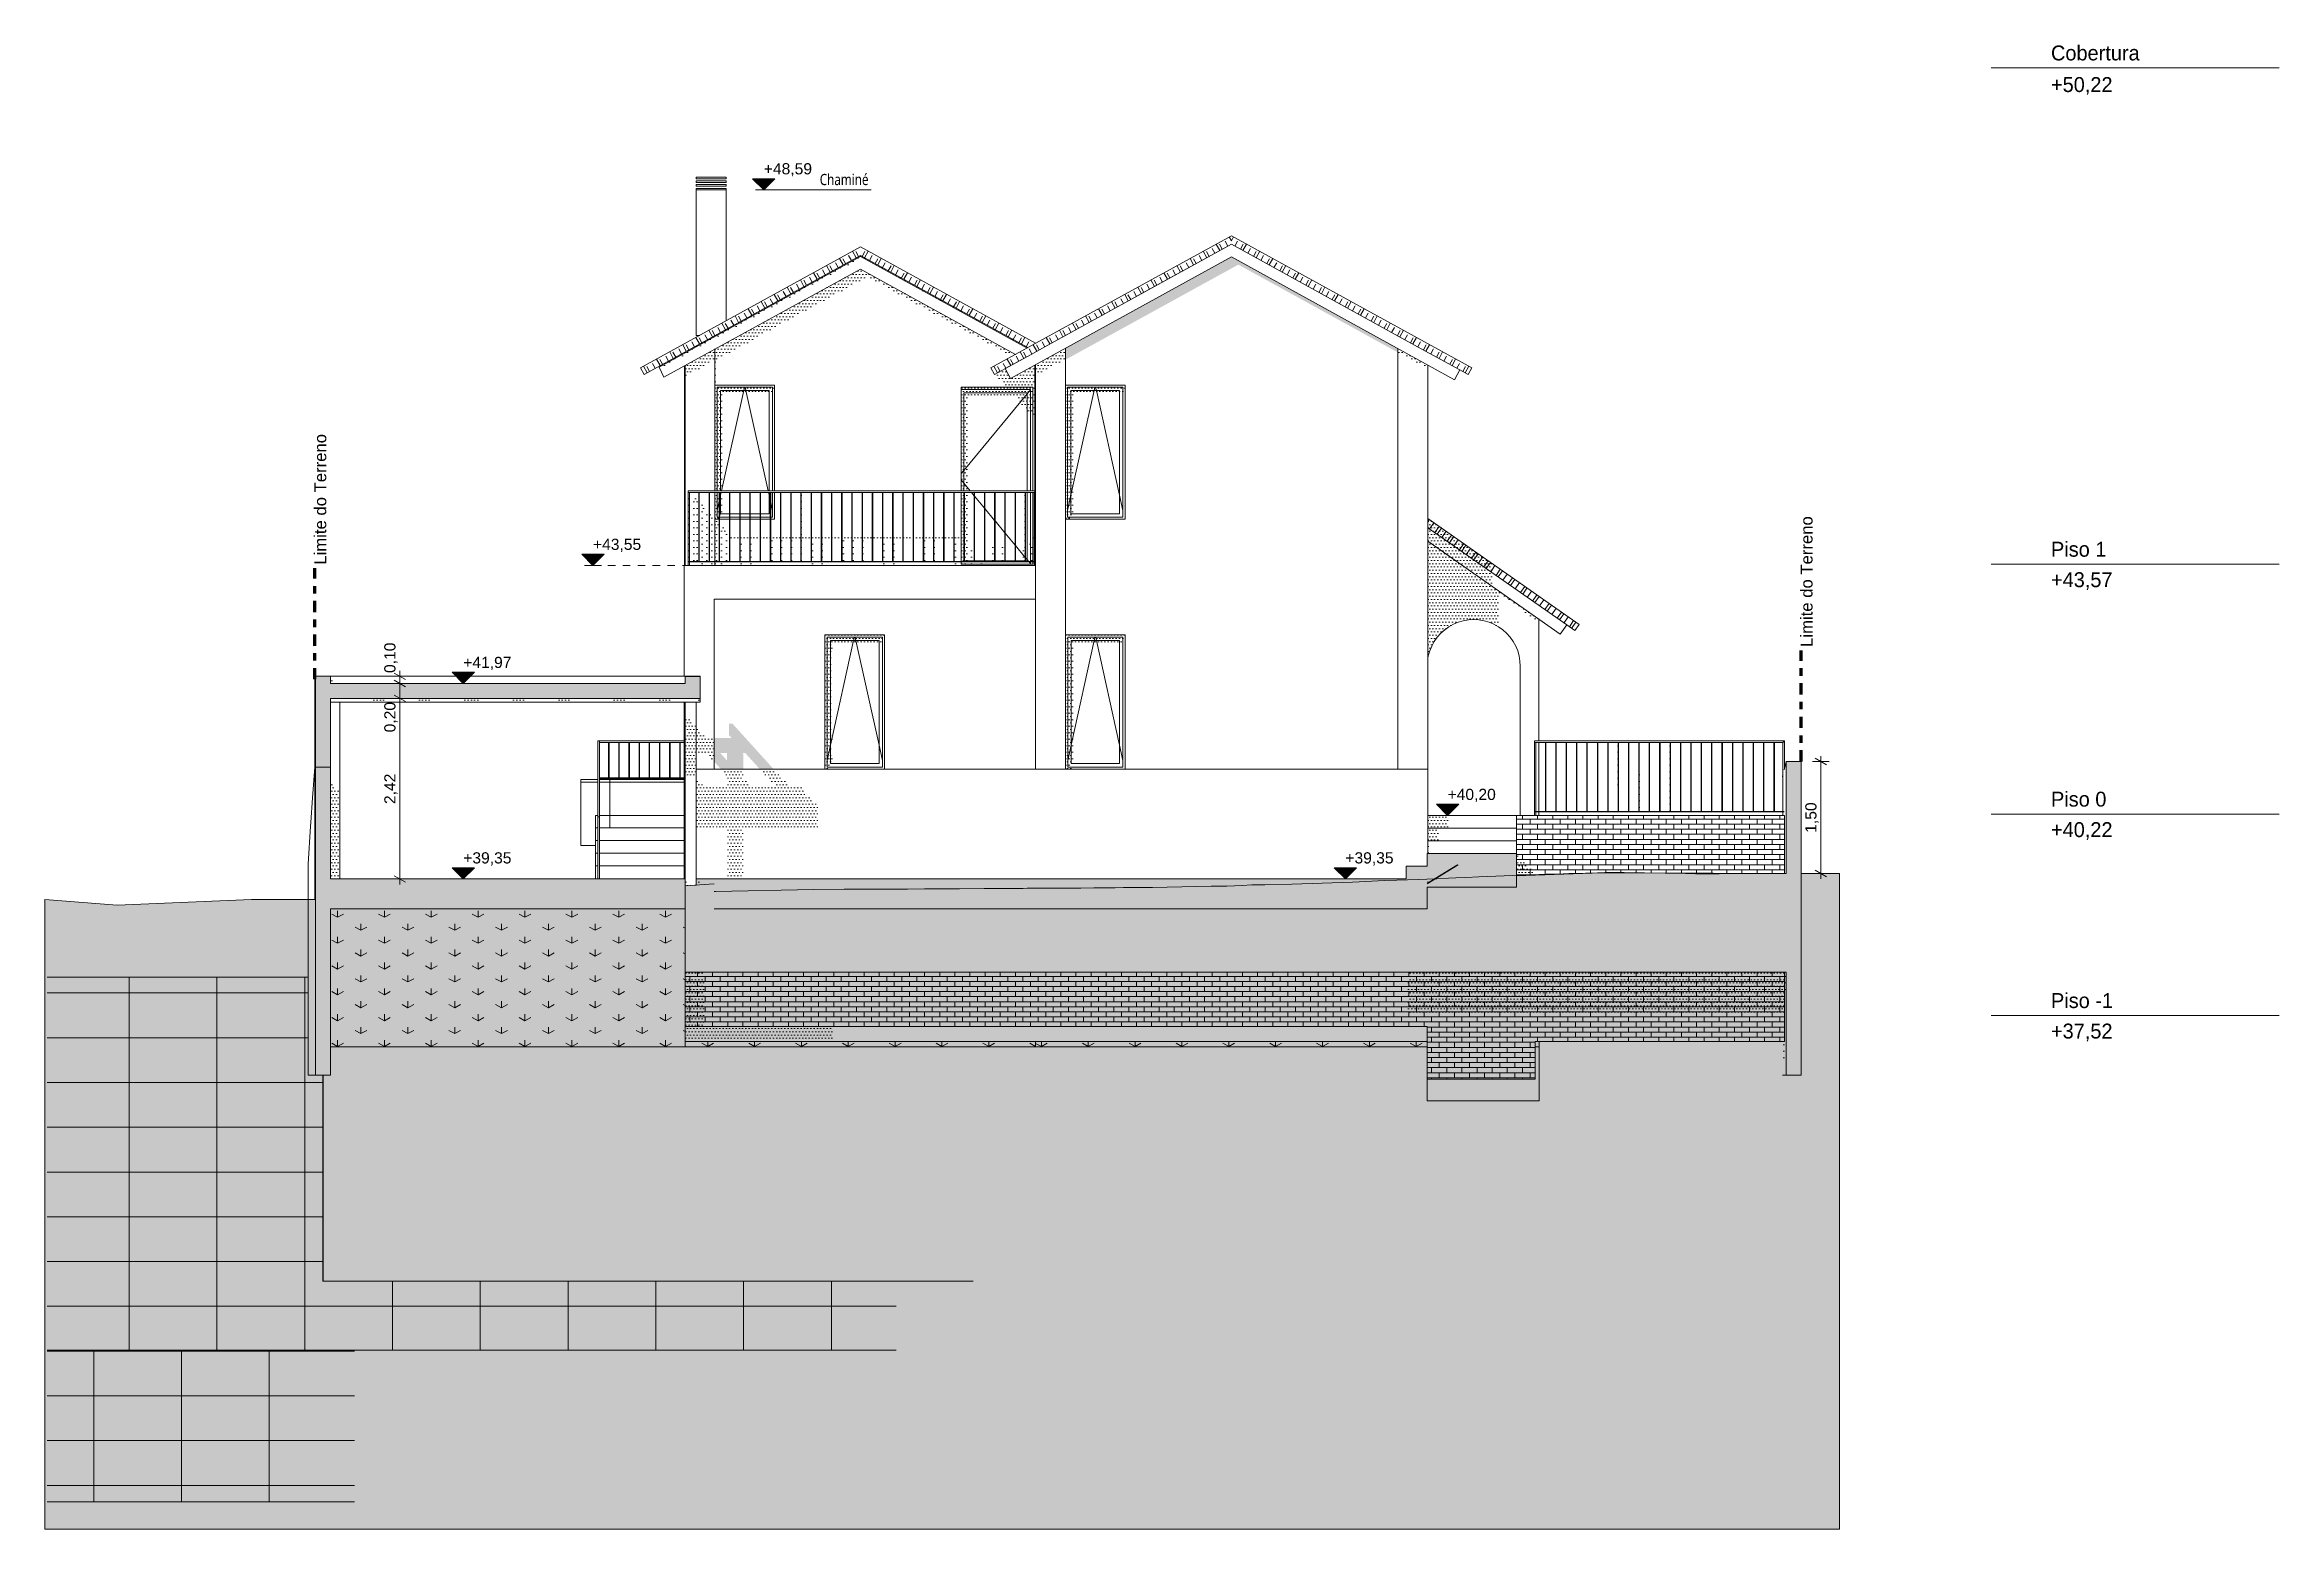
# Model space of a CAD drawing. Header units: metres. Extents: x -111189 to -108577, y -72951 to -72647.
# Drawn here: x -108797.63 to -108767.66, y -72951.18 to -72931.28 of the extents above; entities that cross this region are included whole.
import ezdxf

# ---------------------------------------------------------------- set-up
doc = ezdxf.new("R2010")
doc.units = ezdxf.units.M
doc.header["$MEASUREMENT"] = 0
for name, pattern in [('Dot & Dashed Smaller', [0.36, 0.15, -0.09, 0.03, -0.09]), ('OTK - Traço Ponto', [0.2, 0.1, -0.05, 0, -0.05]), ('Short_Dash_X2', [0.1, 0.033333, -0.016667, 0.033333, -0.016667])]:
    doc.linetypes.add(name, pattern=pattern)
for name, color, linetype in [('00 - DESENHO 2D', 7, 'Continuous'), ('00 - TEXTO GERAL', 7, 'Continuous'), ('01 - TERRENO PROPOSTO', 7, 'Continuous'), ('02 - ESTRADAS', 7, 'Continuous'), ('02 - PASSEIOS', 7, 'Continuous'), ('03 - COBERTURA', 7, 'Continuous'), ('03 - LAJES', 7, 'Continuous'), ('04 - TECTO FALSO', 7, 'Continuous'), ('05 - PAREDES..35', 7, 'Continuous'), ('05 - PILAR', 7, 'Continuous'), ('05 - VIGA', 7, 'Continuous'), ('06 - ESCADAS _ GUARDAS', 7, 'Continuous'), ('06 - FORRA', 7, 'Continuous'), ('07 - MUROS', 7, 'Continuous'), ('12 - COTAS GERAIS', 7, 'Continuous')]:
    doc.layers.add(name, color=color, linetype=linetype)
doc.styles.add('ESTILO_GERADO_4', font='malgunsl.ttf', dxfattribs={"width": 0.8})
doc.styles.add('ESTILO_GERADO_7', font='')
doc.styles.add('ESTILO_GERADO_8', font='')
doc.styles.get('ESTILO_GERADO_7').set_extended_font_data('Helvetica')
doc.styles.get('ESTILO_GERADO_8').set_extended_font_data('OPTIAgency-Gothic')
doc.dimstyles.new('ESTILO_GERADO__5', dxfattribs={"dimtxt": 0.15, "dimasz": 0.114, "dimexe": 0.18, "dimexo": 0.0625, "dimgap": 0, "dimtad": 1, "dimzin": 0, "dimdsep": 46, "dimtxsty": 'ESTILO_GERADO_7', "dimblk": 'ARROWHEAD_2', "dimblk1": 'ARROWHEAD_2', "dimblk2": 'ARROWHEAD_2', "dimcen": 0.09, "dimse1": 1, "dimse2": 1, "dimclrd": 7, "dimclre": 7, "dimclrt": 7, "dimadec": 0, "dimazin": 0, "dimtfac": 1, "dimtdec": 4, "dimtmove": 0, "dimatfit": 3, "dimfxl": 1, "dimtolj": 1, "dimtzin": 0, "dimarcsym": 0})
pattern_1 = [(360, (-108945.28672, -72941.59482), (0.021783658, 0.043567315), [0, -0.043567315])]

msp = doc.modelspace()

# ---------------------------------------------------------------- texts
at = {"layer": '00 - TEXTO GERAL', "color": 251, "linetype": 'Continuous', "lineweight": 9, "insert": (-108787.236, -72933.015), "char_height": 0.15, "attachment_point": 1, "style": 'ESTILO_GERADO_4'}
msp.add_mtext('\\A1;{\\pql;\\fMalgun Gothic Semilight|b0|i0|c0|p0;\\W0.800000;Chaminé}', dxfattribs=at)
at = {"layer": '00 - TEXTO GERAL', "color": 7, "linetype": 'Continuous', "lineweight": 5, "char_height": 0.16, "attachment_point": 1, "rotation": 90, "style": 'ESTILO_GERADO_7'}
for insert in [(-108794.014, -72938.253), (-108774.082, -72939.355)]:
    msp.add_mtext('\\A1;{\\pql;\\fHelvetica|b0|i0|c0|p0;\\W1.000000;Limite d\\fHelvetica|b0|i0|c0|p0;\\W1.000000;o Terreno}', dxfattribs=dict(at, insert=insert))

# ---------------------------------------------------------------- blocks, each defined once
blk = doc.blocks.new('Corte Elem_1871_1', base_point=(-108945.287, -72941.595))
at = {"layer": '05 - PAREDES..35', "linetype": 'Continuous', "lineweight": 13}
h = blk.add_hatch(dxfattribs=at)
h.set_pattern_fill('DOTS_0001', color=251, style=0, pattern_type=2)
h.set_pattern_definition(pattern_1)
h.paths.add_polyline_path([(-108788.652, -72938.715), (-108788.652, -72940.995), (-108788.647, -72940.995), (-108788.647, -72940.898), (-108788.56, -72940.995), (-108788.261, -72940.995), (-108788.261, -72940.789), (-108788.273, -72940.776), (-108788.237, -72940.776), (-108788.038, -72940.995), (-108787.853, -72940.995), (-108788.405, -72940.385), (-108788.455, -72940.385), (-108788.455, -72940.535), (-108788.419, -72940.575), (-108788.647, -72940.575), (-108788.647, -72938.72), (-108784.341, -72938.72), (-108784.341, -72938.595), (-108784.342, -72938.595), (-108784.342, -72938.715)])
h.paths.add_polyline_path([(-108788.572, -72940.776), (-108788.481, -72940.776), (-108788.481, -72940.876)], flags=0)
h = blk.add_hatch(dxfattribs=at)
h.set_pattern_fill('DOTS_0001', color=251, style=0, pattern_type=2)
h.set_pattern_definition(pattern_1)
h.paths.add_polyline_path([(-108783.941, -72939.195), (-108783.936, -72939.195), (-108783.936, -72938.595), (-108783.941, -72938.595)])
at = {"layer": '05 - PAREDES..35', "color": 7, "linetype": 'Continuous', "lineweight": 13}
blk.add_line((-108784.342, -72938.595), (-108784.341, -72938.595), dxfattribs=at)
blk = doc.blocks.new('Corte Elem_1872_1', base_point=(-108945.287, -72941.595))
at = {"layer": '03 - LAJES', "linetype": 'Continuous', "lineweight": 13}
h = blk.add_hatch(dxfattribs=at)
h.set_pattern_fill('DOTS_0001', color=251, style=0, pattern_type=2)
h.set_pattern_definition(pattern_1)
h.paths.add_polyline_path([(-108783.941, -72938.595), (-108783.936, -72938.595), (-108783.936, -72938.395), (-108783.941, -72938.395)])
blk = doc.blocks.new('Corte Elem_1873_1', base_point=(-108945.287, -72941.595))
at = {"layer": '05 - PAREDES..35', "linetype": 'Continuous', "lineweight": 13}
h = blk.add_hatch(dxfattribs=at)
h.set_pattern_fill('DOTS_0001', color=251, style=0, pattern_type=2)
h.set_pattern_definition(pattern_1)
h.paths.add_polyline_path([(-108783.941, -72935.352), (-108783.941, -72935.845), (-108783.936, -72935.845), (-108783.936, -72935.503), (-108781.622, -72934.231), (-108779.481, -72935.409), (-108779.481, -72935.357), (-108781.716, -72934.128)])
h = blk.add_hatch(dxfattribs=at)
h.set_pattern_fill('DOTS_0001', color=251, style=0, pattern_type=2)
h.set_pattern_definition(pattern_1)
h.paths.add_polyline_path([(-108783.941, -72938.395), (-108783.936, -72938.395), (-108783.936, -72937.645), (-108783.941, -72937.645)])
blk = doc.blocks.new('*X2612', base_point=(-108945.287, -72941.595))
at = {"layer": '05 - PAREDES..35', "color": 7, "linetype": 'Continuous', "lineweight": 13}
for p, q in [((-108781.687, -72933.858), (-108781.716, -72933.911)), ((-108781.669, -72933.982), (-108781.633, -72933.917)), ((-108781.56, -72934.042), (-108781.512, -72933.955)), ((-108781.592, -72934.025), (-108781.556, -72933.959)), ((-108781.494, -72934.079), (-108781.458, -72934.013)), ((-108781.417, -72934.121), (-108781.381, -72934.055)), ((-108781.336, -72934.051), (-108781.385, -72934.139)), ((-108781.319, -72934.175), (-108781.283, -72934.109)), ((-108781.242, -72934.217), (-108781.206, -72934.152)), ((-108781.209, -72934.235), (-108781.161, -72934.148)), ((-108781.144, -72934.271), (-108781.108, -72934.206)), ((-108781.067, -72934.314), (-108781.03, -72934.248)), ((-108780.986, -72934.244), (-108781.034, -72934.332)), ((-108780.968, -72934.368), (-108780.932, -72934.302)), ((-108780.891, -72934.41), (-108780.855, -72934.344)), ((-108780.859, -72934.428), (-108780.811, -72934.34)), ((-108780.793, -72934.464), (-108780.757, -72934.398)), ((-108780.716, -72934.507), (-108780.68, -72934.441)), ((-108780.636, -72934.437), (-108780.684, -72934.524)), ((-108780.618, -72934.561), (-108780.582, -72934.495)), ((-108780.541, -72934.603), (-108780.505, -72934.537)), ((-108780.508, -72934.621), (-108780.46, -72934.533)), ((-108780.443, -72934.657), (-108780.407, -72934.591)), ((-108780.366, -72934.699), (-108780.329, -72934.634)), ((-108780.285, -72934.63), (-108780.333, -72934.717)), ((-108780.267, -72934.753), (-108780.231, -72934.688)), ((-108780.19, -72934.796), (-108780.154, -72934.73)), ((-108780.158, -72934.814), (-108780.11, -72934.726)), ((-108780.092, -72934.85), (-108780.056, -72934.784)), ((-108780.015, -72934.892), (-108779.979, -72934.826)), ((-108779.935, -72934.822), (-108779.983, -72934.91)), ((-108779.917, -72934.946), (-108779.881, -72934.88)), ((-108779.84, -72934.988), (-108779.804, -72934.923)), ((-108779.807, -72935.006), (-108779.759, -72934.919)), ((-108779.742, -72935.042), (-108779.706, -72934.977)), ((-108779.665, -72935.085), (-108779.629, -72935.019)), ((-108779.584, -72935.015), (-108779.632, -72935.103)), ((-108779.567, -72935.139), (-108779.53, -72935.073)), ((-108779.489, -72935.181), (-108779.453, -72935.116)), ((-108779.457, -72935.199), (-108779.409, -72935.111)), ((-108779.391, -72935.235), (-108779.355, -72935.17)), ((-108779.314, -72935.278), (-108779.278, -72935.212)), ((-108779.234, -72935.208), (-108779.282, -72935.295)), ((-108779.216, -72935.332), (-108779.18, -72935.266)), ((-108779.139, -72935.374), (-108779.103, -72935.308)), ((-108779.107, -72935.392), (-108779.058, -72935.304)), ((-108779.041, -72935.428), (-108779.005, -72935.362)), ((-108778.964, -72935.47), (-108778.928, -72935.405)), ((-108778.883, -72935.401), (-108778.931, -72935.488)), ((-108778.866, -72935.524), (-108778.829, -72935.459)), ((-108778.788, -72935.567), (-108778.752, -72935.501)), ((-108778.756, -72935.585), (-108778.708, -72935.497)), ((-108778.69, -72935.621), (-108778.654, -72935.555)), ((-108778.613, -72935.663), (-108778.577, -72935.597)), ((-108778.533, -72935.593), (-108778.581, -72935.681))]:
    blk.add_line(p, q, dxfattribs=at)
blk = doc.blocks.new('*X2613', base_point=(-108945.287, -72941.595))
at = {"layer": '05 - PAREDES..35', "color": 7, "linetype": 'Continuous', "lineweight": 13}
for p, q in [((-108781.871, -72934.042), (-108781.919, -72933.955)), ((-108781.762, -72933.982), (-108781.798, -72933.917)), ((-108781.744, -72933.858), (-108781.716, -72933.911)), ((-108782.445, -72934.244), (-108782.397, -72934.332)), ((-108782.365, -72934.314), (-108782.401, -72934.248)), ((-108782.287, -72934.271), (-108782.324, -72934.206)), ((-108782.222, -72934.235), (-108782.27, -72934.148)), ((-108782.189, -72934.217), (-108782.225, -72934.152)), ((-108782.112, -72934.175), (-108782.148, -72934.109)), ((-108782.095, -72934.051), (-108782.046, -72934.139)), ((-108782.014, -72934.121), (-108782.05, -72934.055)), ((-108781.937, -72934.079), (-108781.973, -72934.013)), ((-108781.839, -72934.025), (-108781.875, -72933.959)), ((-108782.923, -72934.621), (-108782.971, -72934.533)), ((-108782.89, -72934.603), (-108782.926, -72934.537)), ((-108782.813, -72934.561), (-108782.849, -72934.495)), ((-108782.796, -72934.437), (-108782.747, -72934.524)), ((-108782.715, -72934.507), (-108782.751, -72934.441)), ((-108782.638, -72934.464), (-108782.674, -72934.398)), ((-108782.572, -72934.428), (-108782.62, -72934.34)), ((-108782.54, -72934.41), (-108782.576, -72934.344)), ((-108782.463, -72934.368), (-108782.499, -72934.302)), ((-108783.497, -72934.822), (-108783.448, -72934.91)), ((-108783.416, -72934.892), (-108783.452, -72934.826)), ((-108783.339, -72934.85), (-108783.375, -72934.784)), ((-108783.273, -72934.814), (-108783.321, -72934.726)), ((-108783.241, -72934.796), (-108783.277, -72934.73)), ((-108783.164, -72934.753), (-108783.2, -72934.688)), ((-108783.146, -72934.63), (-108783.098, -72934.717)), ((-108783.066, -72934.699), (-108783.102, -72934.634)), ((-108782.988, -72934.657), (-108783.025, -72934.591)), ((-108783.974, -72935.199), (-108784.022, -72935.111)), ((-108783.942, -72935.181), (-108783.978, -72935.116)), ((-108783.865, -72935.139), (-108783.901, -72935.073)), ((-108783.847, -72935.015), (-108783.799, -72935.103)), ((-108783.766, -72935.085), (-108783.803, -72935.019)), ((-108783.689, -72935.042), (-108783.726, -72934.977)), ((-108783.624, -72935.006), (-108783.672, -72934.919)), ((-108783.591, -72934.988), (-108783.627, -72934.923)), ((-108783.514, -72934.946), (-108783.55, -72934.88)), ((-108784.548, -72935.401), (-108784.5, -72935.488)), ((-108784.467, -72935.47), (-108784.504, -72935.405)), ((-108784.39, -72935.428), (-108784.427, -72935.362)), ((-108784.325, -72935.392), (-108784.373, -72935.304)), ((-108784.292, -72935.374), (-108784.328, -72935.308)), ((-108784.215, -72935.332), (-108784.251, -72935.266)), ((-108784.198, -72935.208), (-108784.149, -72935.295)), ((-108784.117, -72935.278), (-108784.153, -72935.212)), ((-108784.04, -72935.235), (-108784.076, -72935.17)), ((-108784.899, -72935.593), (-108784.85, -72935.681)), ((-108784.818, -72935.663), (-108784.854, -72935.597)), ((-108784.741, -72935.621), (-108784.777, -72935.555)), ((-108784.675, -72935.585), (-108784.723, -72935.497)), ((-108784.643, -72935.567), (-108784.679, -72935.501)), ((-108784.566, -72935.524), (-108784.602, -72935.459))]:
    blk.add_line(p, q, dxfattribs=at)
blk = doc.blocks.new('Corte Elem_1874_1', base_point=(-108945.287, -72941.595))
at = {"layer": '05 - PAREDES..35', "linetype": 'Continuous', "lineweight": 13}
h = blk.add_hatch(dxfattribs=at)
h.set_pattern_fill('DOTS_0001', color=251, style=0, pattern_type=2)
h.set_pattern_definition(pattern_1)
h.paths.add_polyline_path([(-108786.691, -72934.291), (-108788.641, -72935.364), (-108788.641, -72935.845), (-108788.637, -72935.845), (-108788.637, -72935.516), (-108786.597, -72934.394), (-108785.341, -72935.085), (-108785.341, -72935.034)])
h = blk.add_hatch(dxfattribs=at)
h.set_pattern_fill('DOTS_0001', color=251, style=0, pattern_type=2)
h.set_pattern_definition(pattern_1)
h.paths.add_polyline_path([(-108788.641, -72938.212), (-108788.637, -72938.212), (-108788.637, -72937.686), (-108788.626, -72937.698), (-108788.629, -72937.698), (-108788.629, -72938.212), (-108788.606, -72938.212), (-108788.606, -72937.72), (-108788.583, -72937.746), (-108788.583, -72937.704), (-108788.636, -72937.645), (-108788.641, -72937.645)])
h = blk.add_hatch(dxfattribs=at)
h.set_pattern_fill('DOTS_0001', color=251, style=0, pattern_type=2)
h.set_pattern_definition(pattern_1)
h.paths.add_polyline_path([(-108788.578, -72937.751), (-108788.564, -72937.766), (-108788.567, -72937.766), (-108788.567, -72938.212), (-108788.544, -72938.212), (-108788.544, -72937.788), (-108788.502, -72937.835), (-108788.504, -72937.835), (-108788.504, -72938.212), (-108788.482, -72938.212), (-108788.482, -72937.857), (-108788.446, -72937.897), (-108788.446, -72937.855), (-108788.578, -72937.709)])
h = blk.add_hatch(dxfattribs=at)
h.set_pattern_fill('DOTS_0001', color=251, style=0, pattern_type=2)
h.set_pattern_definition(pattern_1)
h.paths.add_polyline_path([(-108788.426, -72937.877), (-108788.441, -72937.86), (-108788.441, -72937.902), (-108788.436, -72937.907), (-108788.309, -72937.907), (-108788.309, -72937.877)])
h = blk.add_hatch(dxfattribs=at)
h.set_pattern_fill('DOTS_0001', color=251, style=0, pattern_type=2)
h.set_pattern_definition(pattern_1)
h.paths.add_polyline_path([(-108788.304, -72937.877), (-108788.304, -72937.907), (-108788.301, -72937.907), (-108788.301, -72938.212), (-108788.287, -72938.212), (-108788.287, -72937.91), (-108788.289, -72937.907), (-108788.172, -72937.907), (-108788.172, -72937.877)])
h = blk.add_hatch(dxfattribs=at)
h.set_pattern_fill('DOTS_0001', color=251, style=0, pattern_type=2)
h.set_pattern_definition(pattern_1)
h.paths.add_polyline_path([(-108788.167, -72937.877), (-108788.167, -72937.907), (-108788.165, -72937.907), (-108788.165, -72938.212), (-108788.15, -72938.212), (-108788.15, -72937.91), (-108788.153, -72937.907), (-108788.036, -72937.907), (-108788.036, -72937.877)])
h = blk.add_hatch(dxfattribs=at)
h.set_pattern_fill('DOTS_0001', color=251, style=0, pattern_type=2)
h.set_pattern_definition(pattern_1)
h.paths.add_polyline_path([(-108787.899, -72937.877), (-108788.031, -72937.877), (-108788.031, -72937.907), (-108788.028, -72937.907), (-108788.028, -72938.212), (-108788.014, -72938.212), (-108788.014, -72937.91), (-108788.016, -72937.907), (-108787.899, -72937.907)])
h = blk.add_hatch(dxfattribs=at)
h.set_pattern_fill('DOTS_0001', color=251, style=0, pattern_type=2)
h.set_pattern_definition(pattern_1)
h.paths.add_polyline_path([(-108787.894, -72937.877), (-108787.894, -72937.907), (-108787.891, -72937.907), (-108787.891, -72938.212), (-108787.877, -72938.212), (-108787.877, -72937.91), (-108787.879, -72937.907), (-108787.762, -72937.907), (-108787.762, -72937.877)])
h = blk.add_hatch(dxfattribs=at)
h.set_pattern_fill('DOTS_0001', color=251, style=0, pattern_type=2)
h.set_pattern_definition(pattern_1)
h.paths.add_polyline_path([(-108787.757, -72937.877), (-108787.757, -72937.907), (-108787.754, -72937.907), (-108787.754, -72938.212), (-108787.74, -72938.212), (-108787.74, -72937.91), (-108787.742, -72937.907), (-108787.625, -72937.907), (-108787.625, -72937.877)])
h = blk.add_hatch(dxfattribs=at)
h.set_pattern_fill('DOTS_0001', color=251, style=0, pattern_type=2)
h.set_pattern_definition(pattern_1)
h.paths.add_polyline_path([(-108787.62, -72937.877), (-108787.62, -72937.907), (-108787.618, -72937.907), (-108787.618, -72938.212), (-108787.603, -72938.212), (-108787.603, -72937.91), (-108787.606, -72937.907), (-108787.489, -72937.907), (-108787.489, -72937.877)])
h = blk.add_hatch(dxfattribs=at)
h.set_pattern_fill('DOTS_0001', color=251, style=0, pattern_type=2)
h.set_pattern_definition(pattern_1)
h.paths.add_polyline_path([(-108787.484, -72937.907), (-108787.481, -72937.907), (-108787.481, -72938.212), (-108787.466, -72938.212), (-108787.466, -72937.91), (-108787.469, -72937.907), (-108787.352, -72937.907), (-108787.352, -72937.877), (-108787.484, -72937.877)])
h = blk.add_hatch(dxfattribs=at)
h.set_pattern_fill('DOTS_0001', color=251, style=0, pattern_type=2)
h.set_pattern_definition(pattern_1)
h.paths.add_polyline_path([(-108787.215, -72937.877), (-108787.347, -72937.877), (-108787.347, -72937.907), (-108787.344, -72937.907), (-108787.344, -72938.212), (-108787.33, -72938.212), (-108787.33, -72937.91), (-108787.332, -72937.907), (-108787.215, -72937.907)])
h = blk.add_hatch(dxfattribs=at)
h.set_pattern_fill('DOTS_0001', color=251, style=0, pattern_type=2)
h.set_pattern_definition(pattern_1)
h.paths.add_polyline_path([(-108787.21, -72937.877), (-108787.21, -72937.907), (-108787.207, -72937.907), (-108787.207, -72938.212), (-108787.193, -72938.212), (-108787.193, -72937.91), (-108787.195, -72937.907), (-108787.078, -72937.907), (-108787.078, -72937.877)])
h = blk.add_hatch(dxfattribs=at)
h.set_pattern_fill('DOTS_0001', color=251, style=0, pattern_type=2)
h.set_pattern_definition(pattern_1)
h.paths.add_polyline_path([(-108786.942, -72937.877), (-108787.073, -72937.877), (-108787.073, -72937.907), (-108787.071, -72937.907), (-108787.071, -72938.212), (-108787.056, -72938.212), (-108787.056, -72937.91), (-108787.058, -72937.907), (-108786.942, -72937.907)])
h = blk.add_hatch(dxfattribs=at)
h.set_pattern_fill('DOTS_0001', color=251, style=0, pattern_type=2)
h.set_pattern_definition(pattern_1)
h.paths.add_polyline_path([(-108786.805, -72937.877), (-108786.937, -72937.877), (-108786.937, -72937.907), (-108786.934, -72937.907), (-108786.934, -72938.212), (-108786.919, -72938.212), (-108786.919, -72937.91), (-108786.922, -72937.907), (-108786.805, -72937.907)])
h = blk.add_hatch(dxfattribs=at)
h.set_pattern_fill('DOTS_0001', color=251, style=0, pattern_type=2)
h.set_pattern_definition(pattern_1)
h.paths.add_polyline_path([(-108786.668, -72937.877), (-108786.8, -72937.877), (-108786.8, -72937.907), (-108786.797, -72937.907), (-108786.797, -72938.212), (-108786.783, -72938.212), (-108786.783, -72937.91), (-108786.785, -72937.907), (-108786.668, -72937.907)])
h = blk.add_hatch(dxfattribs=at)
h.set_pattern_fill('DOTS_0001', color=251, style=0, pattern_type=2)
h.set_pattern_definition(pattern_1)
h.paths.add_polyline_path([(-108786.531, -72937.877), (-108786.663, -72937.877), (-108786.663, -72937.907), (-108786.66, -72937.907), (-108786.66, -72938.212), (-108786.646, -72938.212), (-108786.646, -72937.91), (-108786.648, -72937.907), (-108786.531, -72937.907)])
h = blk.add_hatch(dxfattribs=at)
h.set_pattern_fill('DOTS_0001', color=251, style=0, pattern_type=2)
h.set_pattern_definition(pattern_1)
h.paths.add_polyline_path([(-108786.526, -72937.877), (-108786.526, -72937.907), (-108786.523, -72937.907), (-108786.523, -72938.212), (-108786.509, -72938.212), (-108786.509, -72937.91), (-108786.511, -72937.907), (-108786.395, -72937.907), (-108786.395, -72937.877)])
h = blk.add_hatch(dxfattribs=at)
h.set_pattern_fill('DOTS_0001', color=251, style=0, pattern_type=2)
h.set_pattern_definition(pattern_1)
h.paths.add_polyline_path([(-108786.39, -72937.877), (-108786.39, -72937.907), (-108786.387, -72937.907), (-108786.387, -72938.212), (-108786.372, -72938.212), (-108786.372, -72937.91), (-108786.375, -72937.907), (-108786.258, -72937.907), (-108786.258, -72937.877)])
h = blk.add_hatch(dxfattribs=at)
h.set_pattern_fill('DOTS_0001', color=251, style=0, pattern_type=2)
h.set_pattern_definition(pattern_1)
h.paths.add_polyline_path([(-108786.253, -72937.907), (-108786.25, -72937.907), (-108786.25, -72938.212), (-108786.236, -72938.212), (-108786.236, -72937.91), (-108786.238, -72937.907), (-108786.121, -72937.907), (-108786.121, -72937.877), (-108786.253, -72937.877)])
h = blk.add_hatch(dxfattribs=at)
h.set_pattern_fill('DOTS_0001', color=251, style=0, pattern_type=2)
h.set_pattern_definition(pattern_1)
h.paths.add_polyline_path([(-108786.116, -72937.877), (-108786.116, -72937.907), (-108786.113, -72937.907), (-108786.113, -72938.212), (-108786.099, -72938.212), (-108786.099, -72937.91), (-108786.101, -72937.907), (-108785.984, -72937.907), (-108785.984, -72937.877)])
h = blk.add_hatch(dxfattribs=at)
h.set_pattern_fill('DOTS_0001', color=251, style=0, pattern_type=2)
h.set_pattern_definition(pattern_1)
h.paths.add_polyline_path([(-108785.979, -72937.877), (-108785.979, -72937.907), (-108785.976, -72937.907), (-108785.976, -72938.212), (-108785.962, -72938.212), (-108785.962, -72937.91), (-108785.964, -72937.907), (-108785.847, -72937.907), (-108785.847, -72937.877)])
h = blk.add_hatch(dxfattribs=at)
h.set_pattern_fill('DOTS_0001', color=251, style=0, pattern_type=2)
h.set_pattern_definition(pattern_1)
h.paths.add_polyline_path([(-108785.842, -72937.877), (-108785.842, -72937.907), (-108785.84, -72937.907), (-108785.84, -72938.212), (-108785.825, -72938.212), (-108785.825, -72937.91), (-108785.828, -72937.907), (-108785.711, -72937.907), (-108785.711, -72937.877)])
h = blk.add_hatch(dxfattribs=at)
h.set_pattern_fill('DOTS_0001', color=251, style=0, pattern_type=2)
h.set_pattern_definition(pattern_1)
h.paths.add_polyline_path([(-108785.706, -72937.877), (-108785.706, -72937.907), (-108785.703, -72937.907), (-108785.703, -72938.212), (-108785.689, -72938.212), (-108785.689, -72937.91), (-108785.691, -72937.907), (-108785.574, -72937.907), (-108785.574, -72937.877)])
h = blk.add_hatch(dxfattribs=at)
h.set_pattern_fill('DOTS_0001', color=251, style=0, pattern_type=2)
h.set_pattern_definition(pattern_1)
h.paths.add_polyline_path([(-108785.569, -72937.907), (-108785.566, -72937.907), (-108785.566, -72938.212), (-108785.552, -72938.212), (-108785.552, -72937.91), (-108785.554, -72937.907), (-108785.437, -72937.907), (-108785.437, -72937.877), (-108785.569, -72937.877)])
h = blk.add_hatch(dxfattribs=at)
h.set_pattern_fill('DOTS_0001', color=251, style=0, pattern_type=2)
h.set_pattern_definition(pattern_1)
h.paths.add_polyline_path([(-108785.341, -72937.877), (-108785.432, -72937.877), (-108785.432, -72937.907), (-108785.429, -72937.907), (-108785.429, -72938.212), (-108785.415, -72938.212), (-108785.415, -72937.91), (-108785.417, -72937.907), (-108785.341, -72937.907)])
h = blk.add_hatch(dxfattribs=at)
h.set_pattern_fill('DOTS_0001', color=251, style=0, pattern_type=2)
h.set_pattern_definition(pattern_1)
h.paths.add_polyline_path([(-108788.641, -72938.265), (-108788.637, -72938.265), (-108788.637, -72938.217), (-108788.641, -72938.217)])
h = blk.add_hatch(dxfattribs=at)
h.set_pattern_fill('DOTS_0001', color=251, style=0, pattern_type=2)
h.set_pattern_definition(pattern_1)
h.paths.add_polyline_path([(-108788.629, -72938.265), (-108788.606, -72938.265), (-108788.606, -72938.217), (-108788.629, -72938.217)])
h = blk.add_hatch(dxfattribs=at)
h.set_pattern_fill('DOTS_0001', color=251, style=0, pattern_type=2)
h.set_pattern_definition(pattern_1)
h.paths.add_polyline_path([(-108788.567, -72938.265), (-108788.544, -72938.265), (-108788.544, -72938.217), (-108788.567, -72938.217)])
h = blk.add_hatch(dxfattribs=at)
h.set_pattern_fill('DOTS_0001', color=251, style=0, pattern_type=2)
h.set_pattern_definition(pattern_1)
h.paths.add_polyline_path([(-108788.504, -72938.217), (-108788.504, -72938.265), (-108788.482, -72938.265), (-108788.482, -72938.217)])
h = blk.add_hatch(dxfattribs=at)
h.set_pattern_fill('DOTS_0001', color=251, style=0, pattern_type=2)
h.set_pattern_definition(pattern_1)
h.paths.add_polyline_path([(-108788.287, -72938.217), (-108788.301, -72938.217), (-108788.301, -72938.265), (-108788.287, -72938.265)])
h = blk.add_hatch(dxfattribs=at)
h.set_pattern_fill('DOTS_0001', color=251, style=0, pattern_type=2)
h.set_pattern_definition(pattern_1)
h.paths.add_polyline_path([(-108788.165, -72938.265), (-108788.15, -72938.265), (-108788.15, -72938.217), (-108788.165, -72938.217)])
h = blk.add_hatch(dxfattribs=at)
h.set_pattern_fill('DOTS_0001', color=251, style=0, pattern_type=2)
h.set_pattern_definition(pattern_1)
h.paths.add_polyline_path([(-108788.014, -72938.217), (-108788.028, -72938.217), (-108788.028, -72938.265), (-108788.014, -72938.265)])
h = blk.add_hatch(dxfattribs=at)
h.set_pattern_fill('DOTS_0001', color=251, style=0, pattern_type=2)
h.set_pattern_definition(pattern_1)
h.paths.add_polyline_path([(-108787.877, -72938.217), (-108787.891, -72938.217), (-108787.891, -72938.265), (-108787.877, -72938.265)])
h = blk.add_hatch(dxfattribs=at)
h.set_pattern_fill('DOTS_0001', color=251, style=0, pattern_type=2)
h.set_pattern_definition(pattern_1)
h.paths.add_polyline_path([(-108787.74, -72938.217), (-108787.754, -72938.217), (-108787.754, -72938.265), (-108787.74, -72938.265)])
h = blk.add_hatch(dxfattribs=at)
h.set_pattern_fill('DOTS_0001', color=251, style=0, pattern_type=2)
h.set_pattern_definition(pattern_1)
h.paths.add_polyline_path([(-108787.618, -72938.265), (-108787.603, -72938.265), (-108787.603, -72938.217), (-108787.618, -72938.217)])
h = blk.add_hatch(dxfattribs=at)
h.set_pattern_fill('DOTS_0001', color=251, style=0, pattern_type=2)
h.set_pattern_definition(pattern_1)
h.paths.add_polyline_path([(-108787.481, -72938.217), (-108787.481, -72938.265), (-108787.466, -72938.265), (-108787.466, -72938.217)])
h = blk.add_hatch(dxfattribs=at)
h.set_pattern_fill('DOTS_0001', color=251, style=0, pattern_type=2)
h.set_pattern_definition(pattern_1)
h.paths.add_polyline_path([(-108787.344, -72938.217), (-108787.344, -72938.265), (-108787.33, -72938.265), (-108787.33, -72938.217)])
h = blk.add_hatch(dxfattribs=at)
h.set_pattern_fill('DOTS_0001', color=251, style=0, pattern_type=2)
h.set_pattern_definition(pattern_1)
h.paths.add_polyline_path([(-108787.207, -72938.265), (-108787.193, -72938.265), (-108787.193, -72938.217), (-108787.207, -72938.217)])
h = blk.add_hatch(dxfattribs=at)
h.set_pattern_fill('DOTS_0001', color=251, style=0, pattern_type=2)
h.set_pattern_definition(pattern_1)
h.paths.add_polyline_path([(-108787.071, -72938.217), (-108787.071, -72938.265), (-108787.056, -72938.265), (-108787.056, -72938.217)])
h = blk.add_hatch(dxfattribs=at)
h.set_pattern_fill('DOTS_0001', color=251, style=0, pattern_type=2)
h.set_pattern_definition(pattern_1)
h.paths.add_polyline_path([(-108786.934, -72938.265), (-108786.919, -72938.265), (-108786.919, -72938.217), (-108786.934, -72938.217)])
h = blk.add_hatch(dxfattribs=at)
h.set_pattern_fill('DOTS_0001', color=251, style=0, pattern_type=2)
h.set_pattern_definition(pattern_1)
h.paths.add_polyline_path([(-108786.797, -72938.265), (-108786.783, -72938.265), (-108786.783, -72938.217), (-108786.797, -72938.217)])
h = blk.add_hatch(dxfattribs=at)
h.set_pattern_fill('DOTS_0001', color=251, style=0, pattern_type=2)
h.set_pattern_definition(pattern_1)
h.paths.add_polyline_path([(-108786.66, -72938.217), (-108786.66, -72938.265), (-108786.646, -72938.265), (-108786.646, -72938.217)])
h = blk.add_hatch(dxfattribs=at)
h.set_pattern_fill('DOTS_0001', color=251, style=0, pattern_type=2)
h.set_pattern_definition(pattern_1)
h.paths.add_polyline_path([(-108786.523, -72938.265), (-108786.509, -72938.265), (-108786.509, -72938.217), (-108786.523, -72938.217)])
h = blk.add_hatch(dxfattribs=at)
h.set_pattern_fill('DOTS_0001', color=251, style=0, pattern_type=2)
h.set_pattern_definition(pattern_1)
h.paths.add_polyline_path([(-108786.387, -72938.217), (-108786.387, -72938.265), (-108786.372, -72938.265), (-108786.372, -72938.217)])
h = blk.add_hatch(dxfattribs=at)
h.set_pattern_fill('DOTS_0001', color=251, style=0, pattern_type=2)
h.set_pattern_definition(pattern_1)
h.paths.add_polyline_path([(-108786.236, -72938.217), (-108786.25, -72938.217), (-108786.25, -72938.265), (-108786.236, -72938.265)])
h = blk.add_hatch(dxfattribs=at)
h.set_pattern_fill('DOTS_0001', color=251, style=0, pattern_type=2)
h.set_pattern_definition(pattern_1)
h.paths.add_polyline_path([(-108786.099, -72938.217), (-108786.113, -72938.217), (-108786.113, -72938.265), (-108786.099, -72938.265)])
h = blk.add_hatch(dxfattribs=at)
h.set_pattern_fill('DOTS_0001', color=251, style=0, pattern_type=2)
h.set_pattern_definition(pattern_1)
h.paths.add_polyline_path([(-108785.962, -72938.217), (-108785.976, -72938.217), (-108785.976, -72938.265), (-108785.962, -72938.265)])
h = blk.add_hatch(dxfattribs=at)
h.set_pattern_fill('DOTS_0001', color=251, style=0, pattern_type=2)
h.set_pattern_definition(pattern_1)
h.paths.add_polyline_path([(-108785.825, -72938.217), (-108785.84, -72938.217), (-108785.84, -72938.265), (-108785.825, -72938.265)])
h = blk.add_hatch(dxfattribs=at)
h.set_pattern_fill('DOTS_0001', color=251, style=0, pattern_type=2)
h.set_pattern_definition(pattern_1)
h.paths.add_polyline_path([(-108785.703, -72938.265), (-108785.689, -72938.265), (-108785.689, -72938.217), (-108785.703, -72938.217)])
h = blk.add_hatch(dxfattribs=at)
h.set_pattern_fill('DOTS_0001', color=251, style=0, pattern_type=2)
h.set_pattern_definition(pattern_1)
h.paths.add_polyline_path([(-108785.566, -72938.265), (-108785.552, -72938.265), (-108785.552, -72938.217), (-108785.566, -72938.217)])
h = blk.add_hatch(dxfattribs=at)
h.set_pattern_fill('DOTS_0001', color=251, style=0, pattern_type=2)
h.set_pattern_definition(pattern_1)
h.paths.add_polyline_path([(-108785.415, -72938.217), (-108785.429, -72938.217), (-108785.429, -72938.245), (-108785.415, -72938.245)])
at = {"layer": '05 - PAREDES..35', "color": 7, "linetype": 'Continuous', "lineweight": 13}
for p, q in [((-108785.341, -72935.875), (-108785.341, -72937.265)), ((-108785.341, -72937.285), (-108785.341, -72938.212)), ((-108785.341, -72938.217), (-108785.341, -72938.245))]:
    blk.add_line(p, q, dxfattribs=at)
at = {"layer": '05 - PAREDES..35', "lineweight": 0}
for name in ['*X2613', '*X2612']:
    blk.add_blockref(name, (-108945.287, -72941.595), dxfattribs=at)
blk = doc.blocks.new('Corte Elem_1875_1', base_point=(-108945.287, -72941.595))
at = {"layer": '05 - PAREDES..35', "linetype": 'Continuous', "lineweight": 13}
h = blk.add_hatch(dxfattribs=at)
h.set_pattern_fill('DOTS_0001', color=251, style=0, pattern_type=2)
h.set_pattern_definition(pattern_1)
h.paths.add_polyline_path([(-108781.716, -72933.957), (-108782.991, -72934.658), (-108782.991, -72934.658), (-108781.716, -72933.957)])
blk = doc.blocks.new('Corte Elem_1876_1', base_point=(-108945.287, -72941.595))
at = {"layer": '05 - PAREDES..35', "linetype": 'Continuous', "lineweight": 13}
h = blk.add_hatch(dxfattribs=at)
h.set_pattern_fill('DOTS_0001', color=251, style=0, pattern_type=2)
h.set_pattern_definition(pattern_1)
h.paths.add_polyline_path([(-108786.691, -72934.108), (-108786.691, -72934.12), (-108785.341, -72934.863), (-108785.341, -72934.851)])
at = {"layer": '05 - PAREDES..35', "color": 7, "linetype": 'Continuous', "lineweight": 13}
blk.add_line((-108786.691, -72934.108), (-108786.691, -72934.12), dxfattribs=at)
blk = doc.blocks.new('Corte Elem_1877_1', base_point=(-108945.287, -72941.595))
at = {"layer": '03 - LAJES', "linetype": 'Continuous', "lineweight": 13}
h = blk.add_hatch(dxfattribs=at)
h.set_pattern_fill('DOTS_0001', color=251, style=0, pattern_type=2)
h.set_pattern_definition(pattern_1)
h.paths.add_polyline_path([(-108785.429, -72938.245), (-108785.429, -72938.265), (-108785.415, -72938.265), (-108785.415, -72938.245)])
h = blk.add_hatch(dxfattribs=at)
h.set_pattern_fill('DOTS_0001', color=251, style=0, pattern_type=2)
h.set_pattern_definition(pattern_1)
h.paths.add_polyline_path([(-108785.278, -72938.245), (-108785.293, -72938.245), (-108785.293, -72938.265), (-108785.278, -72938.265)])
h = blk.add_hatch(dxfattribs=at)
h.set_pattern_fill('DOTS_0001', color=251, style=0, pattern_type=2)
h.set_pattern_definition(pattern_1)
h.paths.add_polyline_path([(-108785.156, -72938.265), (-108785.141, -72938.265), (-108785.141, -72938.245), (-108785.156, -72938.245)])
h = blk.add_hatch(dxfattribs=at)
h.set_pattern_fill('DOTS_0001', color=251, style=0, pattern_type=2)
h.set_pattern_definition(pattern_1)
h.paths.add_polyline_path([(-108785.019, -72938.265), (-108785.005, -72938.265), (-108785.005, -72938.245), (-108785.019, -72938.245)])
h = blk.add_hatch(dxfattribs=at)
h.set_pattern_fill('DOTS_0001', color=251, style=0, pattern_type=2)
h.set_pattern_definition(pattern_1)
h.paths.add_polyline_path([(-108784.868, -72938.245), (-108784.882, -72938.245), (-108784.882, -72938.265), (-108784.868, -72938.265)])
h = blk.add_hatch(dxfattribs=at)
h.set_pattern_fill('DOTS_0001', color=251, style=0, pattern_type=2)
h.set_pattern_definition(pattern_1)
h.paths.add_polyline_path([(-108784.746, -72938.265), (-108784.731, -72938.265), (-108784.731, -72938.245), (-108784.746, -72938.245)])
h = blk.add_hatch(dxfattribs=at)
h.set_pattern_fill('DOTS_0001', color=251, style=0, pattern_type=2)
h.set_pattern_definition(pattern_1)
h.paths.add_polyline_path([(-108784.594, -72938.245), (-108784.609, -72938.245), (-108784.609, -72938.265), (-108784.594, -72938.265)])
h = blk.add_hatch(dxfattribs=at)
h.set_pattern_fill('DOTS_0001', color=251, style=0, pattern_type=2)
h.set_pattern_definition(pattern_1)
h.paths.add_polyline_path([(-108784.472, -72938.245), (-108784.472, -72938.265), (-108784.458, -72938.265), (-108784.458, -72938.245)])
at = {"layer": '03 - LAJES', "color": 7, "linetype": 'Continuous', "lineweight": 13}
blk.add_line((-108785.341, -72938.245), (-108784.38, -72938.245), dxfattribs=at)
blk = doc.blocks.new('Corte Elem_1878_1', base_point=(-108945.287, -72941.595))
at = {"layer": '03 - LAJES', "linetype": 'Continuous', "lineweight": 13}
h = blk.add_hatch(dxfattribs=at)
h.set_pattern_fill('DOTS_0001', color=251, style=0, pattern_type=2)
h.set_pattern_definition(pattern_1)
h.paths.add_polyline_path([(-108789.041, -72944.445), (-108789.041, -72944.617), (-108788.224, -72944.617), (-108788.199, -72944.645), (-108787.064, -72944.645), (-108787.064, -72944.445)])
at = {"layer": '03 - LAJES', "color": 7, "linetype": 'Continuous', "lineweight": 13}
for q in [(-108789.041, -72944.445), (-108779.091, -72944.645)]:
    blk.add_line((-108789.041, -72944.645), q, dxfattribs=at)
blk = doc.blocks.new('*X2619', base_point=(-108945.287, -72941.595))
at = {"color": 254, "linetype": 'Continuous', "lineweight": 13}
for p, q in [((-108788.977, -72943.771), (-108789.041, -72943.771)), ((-108788.977, -72943.839), (-108789.041, -72943.839)), ((-108788.791, -72943.771), (-108788.977, -72943.771)), ((-108788.977, -72943.839), (-108788.977, -72943.771)), ((-108788.791, -72943.839), (-108788.977, -72943.839)), ((-108788.875, -72943.715), (-108788.875, -72943.771)), ((-108788.875, -72943.839), (-108788.875, -72943.907)), ((-108788.977, -72943.907), (-108789.041, -72943.907)), ((-108788.977, -72943.975), (-108789.041, -72943.975)), ((-108788.977, -72944.043), (-108789.041, -72944.043)), ((-108788.977, -72944.111), (-108789.041, -72944.111)), ((-108788.791, -72943.907), (-108788.977, -72943.907)), ((-108788.977, -72943.975), (-108788.977, -72943.907)), ((-108788.791, -72943.975), (-108788.977, -72943.975)), ((-108788.791, -72944.043), (-108788.977, -72944.043)), ((-108788.977, -72944.111), (-108788.977, -72944.043)), ((-108788.791, -72944.111), (-108788.977, -72944.111)), ((-108788.875, -72943.975), (-108788.875, -72944.043)), ((-108788.875, -72944.111), (-108788.875, -72944.179)), ((-108788.977, -72944.179), (-108789.041, -72944.179)), ((-108788.977, -72944.247), (-108789.041, -72944.247)), ((-108788.977, -72944.315), (-108789.041, -72944.315)), ((-108788.977, -72944.383), (-108789.041, -72944.383)), ((-108788.791, -72944.179), (-108788.977, -72944.179)), ((-108788.977, -72944.247), (-108788.977, -72944.179)), ((-108788.791, -72944.247), (-108788.977, -72944.247)), ((-108788.791, -72944.315), (-108788.977, -72944.315)), ((-108788.977, -72944.383), (-108788.977, -72944.315)), ((-108788.791, -72944.383), (-108788.977, -72944.383)), ((-108788.875, -72944.247), (-108788.875, -72944.315)), ((-108788.875, -72944.383), (-108788.875, -72944.445))]:
    blk.add_line(p, q, dxfattribs=at)
blk = doc.blocks.new('Corte Elem_1879_1', base_point=(-108945.287, -72941.595))
at = {"linetype": 'Continuous', "lineweight": 13}
h = blk.add_hatch(dxfattribs=at)
h.set_pattern_fill('DOTS_0001', color=251, style=0, pattern_type=2)
h.set_pattern_definition(pattern_1)
h.paths.add_polyline_path([(-108788.791, -72943.715), (-108789.041, -72943.715), (-108789.041, -72944.445), (-108788.791, -72944.445)])
at = {"color": 7, "linetype": 'Continuous', "lineweight": 13}
for p, q in [((-108789.041, -72944.445), (-108789.041, -72943.715)), ((-108788.791, -72944.445), (-108789.041, -72944.445))]:
    blk.add_line(p, q, dxfattribs=at)
at = {"lineweight": 0}
blk.add_blockref('*X2619', (-108945.287, -72941.595), dxfattribs=at)
blk = doc.blocks.new('*X2621', base_point=(-108945.287, -72941.595))
at = {"color": 254, "linetype": 'Continuous', "lineweight": 13}
for p, q in [((-108779.233, -72943.771), (-108779.341, -72943.771)), ((-108779.233, -72943.839), (-108779.341, -72943.839)), ((-108779.334, -72943.715), (-108779.334, -72943.771)), ((-108779.334, -72943.839), (-108779.334, -72943.907)), ((-108779.091, -72943.771), (-108779.233, -72943.771)), ((-108779.233, -72943.839), (-108779.233, -72943.771)), ((-108779.091, -72943.839), (-108779.233, -72943.839)), ((-108779.131, -72943.715), (-108779.131, -72943.771)), ((-108779.131, -72943.839), (-108779.131, -72943.907)), ((-108779.233, -72943.907), (-108779.341, -72943.907)), ((-108779.233, -72943.975), (-108779.341, -72943.975)), ((-108779.233, -72944.043), (-108779.341, -72944.043)), ((-108779.233, -72944.111), (-108779.341, -72944.111)), ((-108779.334, -72943.975), (-108779.334, -72944.043)), ((-108779.334, -72944.111), (-108779.334, -72944.179)), ((-108779.091, -72943.907), (-108779.233, -72943.907)), ((-108779.233, -72943.975), (-108779.233, -72943.907)), ((-108779.091, -72943.975), (-108779.233, -72943.975)), ((-108779.091, -72944.043), (-108779.233, -72944.043)), ((-108779.233, -72944.111), (-108779.233, -72944.043)), ((-108779.091, -72944.111), (-108779.233, -72944.111)), ((-108779.131, -72943.975), (-108779.131, -72944.043)), ((-108779.131, -72944.111), (-108779.131, -72944.179)), ((-108779.233, -72944.179), (-108779.341, -72944.179)), ((-108779.233, -72944.247), (-108779.341, -72944.247)), ((-108779.233, -72944.315), (-108779.341, -72944.315)), ((-108779.233, -72944.383), (-108779.341, -72944.383)), ((-108779.334, -72944.247), (-108779.334, -72944.315)), ((-108779.334, -72944.383), (-108779.334, -72944.445)), ((-108779.091, -72944.179), (-108779.233, -72944.179)), ((-108779.233, -72944.247), (-108779.233, -72944.179)), ((-108779.091, -72944.247), (-108779.233, -72944.247)), ((-108779.091, -72944.315), (-108779.233, -72944.315)), ((-108779.233, -72944.383), (-108779.233, -72944.315)), ((-108779.091, -72944.383), (-108779.233, -72944.383)), ((-108779.131, -72944.247), (-108779.131, -72944.315)), ((-108779.131, -72944.383), (-108779.131, -72944.445))]:
    blk.add_line(p, q, dxfattribs=at)
blk = doc.blocks.new('Corte Elem_1880_1', base_point=(-108945.287, -72941.595))
at = {"linetype": 'Continuous', "lineweight": 13}
h = blk.add_hatch(dxfattribs=at)
h.set_pattern_fill('DOTS_0001', color=251, style=0, pattern_type=2)
h.set_pattern_definition(pattern_1)
h.paths.add_polyline_path([(-108779.341, -72944.276), (-108779.091, -72944.276), (-108779.091, -72943.715), (-108779.341, -72943.715)])
at = {"color": 7, "linetype": 'Continuous', "lineweight": 13}
blk.add_line((-108779.091, -72944.445), (-108779.341, -72944.445), dxfattribs=at)
at = {"lineweight": 0}
blk.add_blockref('*X2621', (-108945.287, -72941.595), dxfattribs=at)
blk = doc.blocks.new('*X2623', base_point=(-108945.287, -72941.595))
at = {"color": 254, "linetype": 'Continuous', "lineweight": 13}
for p, q in [((-108788.774, -72943.771), (-108788.791, -72943.771)), ((-108788.774, -72943.839), (-108788.791, -72943.839)), ((-108788.571, -72943.771), (-108788.774, -72943.771)), ((-108788.774, -72943.839), (-108788.774, -72943.771)), ((-108788.571, -72943.839), (-108788.774, -72943.839)), ((-108788.672, -72943.715), (-108788.672, -72943.771)), ((-108788.672, -72943.839), (-108788.672, -72943.907)), ((-108788.368, -72943.771), (-108788.571, -72943.771)), ((-108788.571, -72943.839), (-108788.571, -72943.771)), ((-108788.368, -72943.839), (-108788.571, -72943.839)), ((-108788.469, -72943.715), (-108788.469, -72943.771)), ((-108788.469, -72943.839), (-108788.469, -72943.907)), ((-108788.165, -72943.771), (-108788.368, -72943.771)), ((-108788.368, -72943.839), (-108788.368, -72943.771)), ((-108788.165, -72943.839), (-108788.368, -72943.839)), ((-108788.266, -72943.715), (-108788.266, -72943.771)), ((-108788.266, -72943.839), (-108788.266, -72943.907)), ((-108787.962, -72943.771), (-108788.165, -72943.771)), ((-108788.165, -72943.839), (-108788.165, -72943.771)), ((-108787.962, -72943.839), (-108788.165, -72943.839)), ((-108788.063, -72943.715), (-108788.063, -72943.771)), ((-108788.063, -72943.839), (-108788.063, -72943.907)), ((-108787.759, -72943.771), (-108787.962, -72943.771)), ((-108787.962, -72943.839), (-108787.962, -72943.771)), ((-108787.759, -72943.839), (-108787.962, -72943.839)), ((-108787.86, -72943.715), (-108787.86, -72943.771)), ((-108787.86, -72943.839), (-108787.86, -72943.907)), ((-108787.556, -72943.771), (-108787.759, -72943.771)), ((-108787.759, -72943.839), (-108787.759, -72943.771)), ((-108787.556, -72943.839), (-108787.759, -72943.839)), ((-108787.657, -72943.715), (-108787.657, -72943.771)), ((-108787.657, -72943.839), (-108787.657, -72943.907)), ((-108787.353, -72943.771), (-108787.556, -72943.771)), ((-108787.556, -72943.839), (-108787.556, -72943.771)), ((-108787.353, -72943.839), (-108787.556, -72943.839)), ((-108787.454, -72943.715), (-108787.454, -72943.771)), ((-108787.454, -72943.839), (-108787.454, -72943.907)), ((-108787.15, -72943.771), (-108787.353, -72943.771)), ((-108787.353, -72943.839), (-108787.353, -72943.771)), ((-108787.15, -72943.839), (-108787.353, -72943.839)), ((-108787.251, -72943.715), (-108787.251, -72943.771)), ((-108787.251, -72943.839), (-108787.251, -72943.907)), ((-108786.947, -72943.771), (-108787.15, -72943.771)), ((-108787.15, -72943.839), (-108787.15, -72943.771)), ((-108786.947, -72943.839), (-108787.15, -72943.839)), ((-108787.048, -72943.715), (-108787.048, -72943.771)), ((-108787.048, -72943.839), (-108787.048, -72943.907)), ((-108786.744, -72943.771), (-108786.947, -72943.771)), ((-108786.947, -72943.839), (-108786.947, -72943.771)), ((-108786.744, -72943.839), (-108786.947, -72943.839)), ((-108786.845, -72943.715), (-108786.845, -72943.771)), ((-108786.845, -72943.839), (-108786.845, -72943.907)), ((-108786.541, -72943.771), (-108786.744, -72943.771)), ((-108786.744, -72943.839), (-108786.744, -72943.771)), ((-108786.541, -72943.839), (-108786.744, -72943.839)), ((-108786.642, -72943.715), (-108786.642, -72943.771)), ((-108786.642, -72943.839), (-108786.642, -72943.907)), ((-108786.338, -72943.771), (-108786.541, -72943.771)), ((-108786.541, -72943.839), (-108786.541, -72943.771)), ((-108786.338, -72943.839), (-108786.541, -72943.839)), ((-108786.439, -72943.715), (-108786.439, -72943.771)), ((-108786.439, -72943.839), (-108786.439, -72943.907)), ((-108786.135, -72943.771), (-108786.338, -72943.771)), ((-108786.338, -72943.839), (-108786.338, -72943.771)), ((-108786.135, -72943.839), (-108786.338, -72943.839)), ((-108786.236, -72943.715), (-108786.236, -72943.771)), ((-108786.236, -72943.839), (-108786.236, -72943.907)), ((-108785.932, -72943.771), (-108786.135, -72943.771)), ((-108786.135, -72943.839), (-108786.135, -72943.771)), ((-108785.932, -72943.839), (-108786.135, -72943.839)), ((-108786.033, -72943.715), (-108786.033, -72943.771)), ((-108786.033, -72943.839), (-108786.033, -72943.907)), ((-108785.729, -72943.771), (-108785.932, -72943.771)), ((-108785.932, -72943.839), (-108785.932, -72943.771)), ((-108785.729, -72943.839), (-108785.932, -72943.839)), ((-108785.83, -72943.715), (-108785.83, -72943.771)), ((-108785.83, -72943.839), (-108785.83, -72943.907)), ((-108785.526, -72943.771), (-108785.729, -72943.771)), ((-108785.729, -72943.839), (-108785.729, -72943.771)), ((-108785.526, -72943.839), (-108785.729, -72943.839)), ((-108785.627, -72943.715), (-108785.627, -72943.771)), ((-108785.627, -72943.839), (-108785.627, -72943.907)), ((-108785.323, -72943.771), (-108785.526, -72943.771)), ((-108785.526, -72943.839), (-108785.526, -72943.771)), ((-108785.323, -72943.839), (-108785.526, -72943.839)), ((-108785.424, -72943.715), (-108785.424, -72943.771)), ((-108785.424, -72943.839), (-108785.424, -72943.907)), ((-108785.12, -72943.771), (-108785.323, -72943.771)), ((-108785.323, -72943.839), (-108785.323, -72943.771)), ((-108785.12, -72943.839), (-108785.323, -72943.839)), ((-108785.221, -72943.715), (-108785.221, -72943.771)), ((-108785.221, -72943.839), (-108785.221, -72943.907)), ((-108784.917, -72943.771), (-108785.12, -72943.771)), ((-108785.12, -72943.839), (-108785.12, -72943.771)), ((-108784.917, -72943.839), (-108785.12, -72943.839)), ((-108785.018, -72943.715), (-108785.018, -72943.771)), ((-108785.018, -72943.839), (-108785.018, -72943.907)), ((-108784.714, -72943.771), (-108784.917, -72943.771)), ((-108784.917, -72943.839), (-108784.917, -72943.771)), ((-108784.714, -72943.839), (-108784.917, -72943.839)), ((-108784.815, -72943.715), (-108784.815, -72943.771)), ((-108784.815, -72943.839), (-108784.815, -72943.907)), ((-108784.511, -72943.771), (-108784.714, -72943.771)), ((-108784.714, -72943.839), (-108784.714, -72943.771)), ((-108784.511, -72943.839), (-108784.714, -72943.839)), ((-108784.612, -72943.715), (-108784.612, -72943.771)), ((-108784.612, -72943.839), (-108784.612, -72943.907)), ((-108784.308, -72943.771), (-108784.511, -72943.771)), ((-108784.511, -72943.839), (-108784.511, -72943.771)), ((-108784.308, -72943.839), (-108784.511, -72943.839)), ((-108784.409, -72943.715), (-108784.409, -72943.771)), ((-108784.409, -72943.839), (-108784.409, -72943.907)), ((-108784.105, -72943.771), (-108784.308, -72943.771)), ((-108784.308, -72943.839), (-108784.308, -72943.771)), ((-108784.105, -72943.839), (-108784.308, -72943.839)), ((-108784.206, -72943.715), (-108784.206, -72943.771)), ((-108784.206, -72943.839), (-108784.206, -72943.907)), ((-108783.902, -72943.771), (-108784.105, -72943.771)), ((-108784.105, -72943.839), (-108784.105, -72943.771)), ((-108783.902, -72943.839), (-108784.105, -72943.839)), ((-108784.003, -72943.715), (-108784.003, -72943.771)), ((-108784.003, -72943.839), (-108784.003, -72943.907)), ((-108783.699, -72943.771), (-108783.902, -72943.771)), ((-108783.902, -72943.839), (-108783.902, -72943.771)), ((-108783.699, -72943.839), (-108783.902, -72943.839)), ((-108783.8, -72943.715), (-108783.8, -72943.771)), ((-108783.8, -72943.839), (-108783.8, -72943.907)), ((-108783.496, -72943.771), (-108783.699, -72943.771)), ((-108783.699, -72943.839), (-108783.699, -72943.771)), ((-108783.496, -72943.839), (-108783.699, -72943.839)), ((-108783.597, -72943.715), (-108783.597, -72943.771)), ((-108783.597, -72943.839), (-108783.597, -72943.907)), ((-108783.293, -72943.771), (-108783.496, -72943.771)), ((-108783.496, -72943.839), (-108783.496, -72943.771)), ((-108783.293, -72943.839), (-108783.496, -72943.839)), ((-108783.394, -72943.715), (-108783.394, -72943.771)), ((-108783.394, -72943.839), (-108783.394, -72943.907)), ((-108783.09, -72943.771), (-108783.293, -72943.771)), ((-108783.293, -72943.839), (-108783.293, -72943.771)), ((-108783.09, -72943.839), (-108783.293, -72943.839)), ((-108783.191, -72943.715), (-108783.191, -72943.771)), ((-108783.191, -72943.839), (-108783.191, -72943.907)), ((-108782.887, -72943.771), (-108783.09, -72943.771)), ((-108783.09, -72943.839), (-108783.09, -72943.771)), ((-108782.887, -72943.839), (-108783.09, -72943.839)), ((-108782.988, -72943.715), (-108782.988, -72943.771)), ((-108782.988, -72943.839), (-108782.988, -72943.907)), ((-108782.684, -72943.771), (-108782.887, -72943.771)), ((-108782.887, -72943.839), (-108782.887, -72943.771)), ((-108782.684, -72943.839), (-108782.887, -72943.839)), ((-108782.785, -72943.715), (-108782.785, -72943.771)), ((-108782.785, -72943.839), (-108782.785, -72943.907)), ((-108782.481, -72943.771), (-108782.684, -72943.771)), ((-108782.684, -72943.839), (-108782.684, -72943.771)), ((-108782.481, -72943.839), (-108782.684, -72943.839)), ((-108782.582, -72943.715), (-108782.582, -72943.771)), ((-108782.582, -72943.839), (-108782.582, -72943.907)), ((-108782.278, -72943.771), (-108782.481, -72943.771)), ((-108782.481, -72943.839), (-108782.481, -72943.771)), ((-108782.278, -72943.839), (-108782.481, -72943.839)), ((-108782.379, -72943.715), (-108782.379, -72943.771)), ((-108782.379, -72943.839), (-108782.379, -72943.907)), ((-108782.075, -72943.771), (-108782.278, -72943.771)), ((-108782.278, -72943.839), (-108782.278, -72943.771)), ((-108782.075, -72943.839), (-108782.278, -72943.839)), ((-108782.176, -72943.715), (-108782.176, -72943.771)), ((-108782.176, -72943.839), (-108782.176, -72943.907)), ((-108781.872, -72943.771), (-108782.075, -72943.771)), ((-108782.075, -72943.839), (-108782.075, -72943.771)), ((-108781.872, -72943.839), (-108782.075, -72943.839)), ((-108781.973, -72943.715), (-108781.973, -72943.771)), ((-108781.973, -72943.839), (-108781.973, -72943.907)), ((-108781.669, -72943.771), (-108781.872, -72943.771)), ((-108781.872, -72943.839), (-108781.872, -72943.771)), ((-108781.669, -72943.839), (-108781.872, -72943.839)), ((-108781.77, -72943.715), (-108781.77, -72943.771)), ((-108781.77, -72943.839), (-108781.77, -72943.907)), ((-108781.466, -72943.771), (-108781.669, -72943.771)), ((-108781.669, -72943.839), (-108781.669, -72943.771)), ((-108781.466, -72943.839), (-108781.669, -72943.839)), ((-108781.567, -72943.715), (-108781.567, -72943.771)), ((-108781.567, -72943.839), (-108781.567, -72943.907)), ((-108781.263, -72943.771), (-108781.466, -72943.771)), ((-108781.466, -72943.839), (-108781.466, -72943.771)), ((-108781.263, -72943.839), (-108781.466, -72943.839)), ((-108781.364, -72943.715), (-108781.364, -72943.771)), ((-108781.364, -72943.839), (-108781.364, -72943.907)), ((-108781.06, -72943.771), (-108781.263, -72943.771)), ((-108781.263, -72943.839), (-108781.263, -72943.771)), ((-108781.06, -72943.839), (-108781.263, -72943.839)), ((-108781.161, -72943.715), (-108781.161, -72943.771)), ((-108781.161, -72943.839), (-108781.161, -72943.907)), ((-108780.857, -72943.771), (-108781.06, -72943.771)), ((-108781.06, -72943.839), (-108781.06, -72943.771)), ((-108780.857, -72943.839), (-108781.06, -72943.839)), ((-108780.958, -72943.715), (-108780.958, -72943.771)), ((-108780.958, -72943.839), (-108780.958, -72943.907)), ((-108780.654, -72943.771), (-108780.857, -72943.771)), ((-108780.857, -72943.839), (-108780.857, -72943.771)), ((-108780.654, -72943.839), (-108780.857, -72943.839)), ((-108780.755, -72943.715), (-108780.755, -72943.771)), ((-108780.755, -72943.839), (-108780.755, -72943.907)), ((-108780.451, -72943.771), (-108780.654, -72943.771)), ((-108780.654, -72943.839), (-108780.654, -72943.771)), ((-108780.451, -72943.839), (-108780.654, -72943.839)), ((-108780.552, -72943.715), (-108780.552, -72943.771)), ((-108780.552, -72943.839), (-108780.552, -72943.907)), ((-108780.248, -72943.771), (-108780.451, -72943.771)), ((-108780.451, -72943.839), (-108780.451, -72943.771)), ((-108780.248, -72943.839), (-108780.451, -72943.839)), ((-108780.349, -72943.715), (-108780.349, -72943.771)), ((-108780.349, -72943.839), (-108780.349, -72943.907)), ((-108780.045, -72943.771), (-108780.248, -72943.771)), ((-108780.248, -72943.839), (-108780.248, -72943.771)), ((-108780.045, -72943.839), (-108780.248, -72943.839)), ((-108780.146, -72943.715), (-108780.146, -72943.771)), ((-108780.146, -72943.839), (-108780.146, -72943.907)), ((-108779.842, -72943.771), (-108780.045, -72943.771)), ((-108780.045, -72943.839), (-108780.045, -72943.771)), ((-108779.842, -72943.839), (-108780.045, -72943.839)), ((-108779.943, -72943.715), (-108779.943, -72943.771)), ((-108779.943, -72943.839), (-108779.943, -72943.907)), ((-108779.639, -72943.771), (-108779.842, -72943.771)), ((-108779.842, -72943.839), (-108779.842, -72943.771)), ((-108779.639, -72943.839), (-108779.842, -72943.839)), ((-108779.74, -72943.715), (-108779.74, -72943.771)), ((-108779.74, -72943.839), (-108779.74, -72943.907)), ((-108779.436, -72943.771), (-108779.639, -72943.771)), ((-108779.639, -72943.839), (-108779.639, -72943.771)), ((-108779.436, -72943.839), (-108779.639, -72943.839)), ((-108779.537, -72943.715), (-108779.537, -72943.771)), ((-108779.537, -72943.839), (-108779.537, -72943.907)), ((-108779.341, -72943.771), (-108779.436, -72943.771)), ((-108779.436, -72943.839), (-108779.436, -72943.771)), ((-108779.341, -72943.839), (-108779.436, -72943.839)), ((-108788.774, -72943.907), (-108788.791, -72943.907)), ((-108788.774, -72943.975), (-108788.791, -72943.975)), ((-108788.774, -72944.043), (-108788.791, -72944.043)), ((-108788.774, -72944.111), (-108788.791, -72944.111)), ((-108788.571, -72943.907), (-108788.774, -72943.907)), ((-108788.774, -72943.975), (-108788.774, -72943.907)), ((-108788.571, -72943.975), (-108788.774, -72943.975)), ((-108788.571, -72944.043), (-108788.774, -72944.043)), ((-108788.774, -72944.111), (-108788.774, -72944.043)), ((-108788.571, -72944.111), (-108788.774, -72944.111)), ((-108788.672, -72943.975), (-108788.672, -72944.043)), ((-108788.672, -72944.111), (-108788.672, -72944.179)), ((-108788.368, -72943.907), (-108788.571, -72943.907)), ((-108788.571, -72943.975), (-108788.571, -72943.907)), ((-108788.368, -72943.975), (-108788.571, -72943.975)), ((-108788.368, -72944.043), (-108788.571, -72944.043)), ((-108788.571, -72944.111), (-108788.571, -72944.043)), ((-108788.368, -72944.111), (-108788.571, -72944.111)), ((-108788.469, -72943.975), (-108788.469, -72944.043)), ((-108788.469, -72944.111), (-108788.469, -72944.179)), ((-108788.165, -72943.907), (-108788.368, -72943.907)), ((-108788.368, -72943.975), (-108788.368, -72943.907)), ((-108788.165, -72943.975), (-108788.368, -72943.975)), ((-108788.165, -72944.043), (-108788.368, -72944.043)), ((-108788.368, -72944.111), (-108788.368, -72944.043)), ((-108788.165, -72944.111), (-108788.368, -72944.111)), ((-108788.266, -72943.975), (-108788.266, -72944.043)), ((-108788.266, -72944.111), (-108788.266, -72944.179)), ((-108787.962, -72943.907), (-108788.165, -72943.907)), ((-108788.165, -72943.975), (-108788.165, -72943.907)), ((-108787.962, -72943.975), (-108788.165, -72943.975)), ((-108787.962, -72944.043), (-108788.165, -72944.043)), ((-108788.165, -72944.111), (-108788.165, -72944.043)), ((-108787.962, -72944.111), (-108788.165, -72944.111)), ((-108788.063, -72943.975), (-108788.063, -72944.043)), ((-108788.063, -72944.111), (-108788.063, -72944.179)), ((-108787.759, -72943.907), (-108787.962, -72943.907)), ((-108787.962, -72943.975), (-108787.962, -72943.907)), ((-108787.759, -72943.975), (-108787.962, -72943.975)), ((-108787.759, -72944.043), (-108787.962, -72944.043)), ((-108787.962, -72944.111), (-108787.962, -72944.043)), ((-108787.759, -72944.111), (-108787.962, -72944.111)), ((-108787.86, -72943.975), (-108787.86, -72944.043)), ((-108787.86, -72944.111), (-108787.86, -72944.179)), ((-108787.556, -72943.907), (-108787.759, -72943.907)), ((-108787.759, -72943.975), (-108787.759, -72943.907)), ((-108787.556, -72943.975), (-108787.759, -72943.975)), ((-108787.556, -72944.043), (-108787.759, -72944.043)), ((-108787.759, -72944.111), (-108787.759, -72944.043)), ((-108787.556, -72944.111), (-108787.759, -72944.111)), ((-108787.657, -72943.975), (-108787.657, -72944.043)), ((-108787.657, -72944.111), (-108787.657, -72944.179)), ((-108787.353, -72943.907), (-108787.556, -72943.907)), ((-108787.556, -72943.975), (-108787.556, -72943.907)), ((-108787.353, -72943.975), (-108787.556, -72943.975)), ((-108787.353, -72944.043), (-108787.556, -72944.043)), ((-108787.556, -72944.111), (-108787.556, -72944.043)), ((-108787.353, -72944.111), (-108787.556, -72944.111)), ((-108787.454, -72943.975), (-108787.454, -72944.043)), ((-108787.454, -72944.111), (-108787.454, -72944.179)), ((-108787.15, -72943.907), (-108787.353, -72943.907)), ((-108787.353, -72943.975), (-108787.353, -72943.907)), ((-108787.15, -72943.975), (-108787.353, -72943.975)), ((-108787.15, -72944.043), (-108787.353, -72944.043)), ((-108787.353, -72944.111), (-108787.353, -72944.043)), ((-108787.15, -72944.111), (-108787.353, -72944.111)), ((-108787.251, -72943.975), (-108787.251, -72944.043)), ((-108787.251, -72944.111), (-108787.251, -72944.179)), ((-108786.947, -72943.907), (-108787.15, -72943.907)), ((-108787.15, -72943.975), (-108787.15, -72943.907)), ((-108786.947, -72943.975), (-108787.15, -72943.975)), ((-108786.947, -72944.043), (-108787.15, -72944.043)), ((-108787.15, -72944.111), (-108787.15, -72944.043)), ((-108786.947, -72944.111), (-108787.15, -72944.111)), ((-108787.048, -72943.975), (-108787.048, -72944.043)), ((-108787.048, -72944.111), (-108787.048, -72944.179)), ((-108786.744, -72943.907), (-108786.947, -72943.907)), ((-108786.947, -72943.975), (-108786.947, -72943.907)), ((-108786.744, -72943.975), (-108786.947, -72943.975)), ((-108786.744, -72944.043), (-108786.947, -72944.043)), ((-108786.947, -72944.111), (-108786.947, -72944.043)), ((-108786.744, -72944.111), (-108786.947, -72944.111)), ((-108786.845, -72943.975), (-108786.845, -72944.043)), ((-108786.845, -72944.111), (-108786.845, -72944.179)), ((-108786.541, -72943.907), (-108786.744, -72943.907)), ((-108786.744, -72943.975), (-108786.744, -72943.907)), ((-108786.541, -72943.975), (-108786.744, -72943.975)), ((-108786.541, -72944.043), (-108786.744, -72944.043)), ((-108786.744, -72944.111), (-108786.744, -72944.043)), ((-108786.541, -72944.111), (-108786.744, -72944.111)), ((-108786.642, -72943.975), (-108786.642, -72944.043)), ((-108786.642, -72944.111), (-108786.642, -72944.179)), ((-108786.338, -72943.907), (-108786.541, -72943.907)), ((-108786.541, -72943.975), (-108786.541, -72943.907)), ((-108786.338, -72943.975), (-108786.541, -72943.975)), ((-108786.338, -72944.043), (-108786.541, -72944.043)), ((-108786.541, -72944.111), (-108786.541, -72944.043)), ((-108786.338, -72944.111), (-108786.541, -72944.111)), ((-108786.439, -72943.975), (-108786.439, -72944.043)), ((-108786.439, -72944.111), (-108786.439, -72944.179)), ((-108786.135, -72943.907), (-108786.338, -72943.907)), ((-108786.338, -72943.975), (-108786.338, -72943.907)), ((-108786.135, -72943.975), (-108786.338, -72943.975)), ((-108786.135, -72944.043), (-108786.338, -72944.043)), ((-108786.338, -72944.111), (-108786.338, -72944.043)), ((-108786.135, -72944.111), (-108786.338, -72944.111)), ((-108786.236, -72943.975), (-108786.236, -72944.043)), ((-108786.236, -72944.111), (-108786.236, -72944.179)), ((-108785.932, -72943.907), (-108786.135, -72943.907)), ((-108786.135, -72943.975), (-108786.135, -72943.907)), ((-108785.932, -72943.975), (-108786.135, -72943.975)), ((-108785.932, -72944.043), (-108786.135, -72944.043)), ((-108786.135, -72944.111), (-108786.135, -72944.043)), ((-108785.932, -72944.111), (-108786.135, -72944.111)), ((-108786.033, -72943.975), (-108786.033, -72944.043)), ((-108786.033, -72944.111), (-108786.033, -72944.179)), ((-108785.729, -72943.907), (-108785.932, -72943.907)), ((-108785.932, -72943.975), (-108785.932, -72943.907)), ((-108785.729, -72943.975), (-108785.932, -72943.975)), ((-108785.729, -72944.043), (-108785.932, -72944.043)), ((-108785.932, -72944.111), (-108785.932, -72944.043)), ((-108785.729, -72944.111), (-108785.932, -72944.111)), ((-108785.83, -72943.975), (-108785.83, -72944.043)), ((-108785.83, -72944.111), (-108785.83, -72944.179)), ((-108785.526, -72943.907), (-108785.729, -72943.907)), ((-108785.729, -72943.975), (-108785.729, -72943.907)), ((-108785.526, -72943.975), (-108785.729, -72943.975)), ((-108785.526, -72944.043), (-108785.729, -72944.043)), ((-108785.729, -72944.111), (-108785.729, -72944.043)), ((-108785.526, -72944.111), (-108785.729, -72944.111)), ((-108785.627, -72943.975), (-108785.627, -72944.043)), ((-108785.627, -72944.111), (-108785.627, -72944.179)), ((-108785.323, -72943.907), (-108785.526, -72943.907)), ((-108785.526, -72943.975), (-108785.526, -72943.907)), ((-108785.323, -72943.975), (-108785.526, -72943.975)), ((-108785.323, -72944.043), (-108785.526, -72944.043)), ((-108785.526, -72944.111), (-108785.526, -72944.043)), ((-108785.323, -72944.111), (-108785.526, -72944.111)), ((-108785.424, -72943.975), (-108785.424, -72944.043)), ((-108785.424, -72944.111), (-108785.424, -72944.179)), ((-108785.12, -72943.907), (-108785.323, -72943.907)), ((-108785.323, -72943.975), (-108785.323, -72943.907)), ((-108785.12, -72943.975), (-108785.323, -72943.975)), ((-108785.12, -72944.043), (-108785.323, -72944.043)), ((-108785.323, -72944.111), (-108785.323, -72944.043)), ((-108785.12, -72944.111), (-108785.323, -72944.111)), ((-108785.221, -72943.975), (-108785.221, -72944.043)), ((-108785.221, -72944.111), (-108785.221, -72944.179)), ((-108784.917, -72943.907), (-108785.12, -72943.907)), ((-108785.12, -72943.975), (-108785.12, -72943.907)), ((-108784.917, -72943.975), (-108785.12, -72943.975)), ((-108784.917, -72944.043), (-108785.12, -72944.043)), ((-108785.12, -72944.111), (-108785.12, -72944.043)), ((-108784.917, -72944.111), (-108785.12, -72944.111)), ((-108785.018, -72943.975), (-108785.018, -72944.043)), ((-108785.018, -72944.111), (-108785.018, -72944.179)), ((-108784.714, -72943.907), (-108784.917, -72943.907)), ((-108784.917, -72943.975), (-108784.917, -72943.907)), ((-108784.714, -72943.975), (-108784.917, -72943.975)), ((-108784.714, -72944.043), (-108784.917, -72944.043)), ((-108784.917, -72944.111), (-108784.917, -72944.043)), ((-108784.714, -72944.111), (-108784.917, -72944.111)), ((-108784.815, -72943.975), (-108784.815, -72944.043)), ((-108784.815, -72944.111), (-108784.815, -72944.179)), ((-108784.511, -72943.907), (-108784.714, -72943.907)), ((-108784.714, -72943.975), (-108784.714, -72943.907)), ((-108784.511, -72943.975), (-108784.714, -72943.975)), ((-108784.511, -72944.043), (-108784.714, -72944.043)), ((-108784.714, -72944.111), (-108784.714, -72944.043)), ((-108784.511, -72944.111), (-108784.714, -72944.111)), ((-108784.612, -72943.975), (-108784.612, -72944.043)), ((-108784.612, -72944.111), (-108784.612, -72944.179)), ((-108784.308, -72943.907), (-108784.511, -72943.907)), ((-108784.511, -72943.975), (-108784.511, -72943.907)), ((-108784.308, -72943.975), (-108784.511, -72943.975)), ((-108784.308, -72944.043), (-108784.511, -72944.043)), ((-108784.511, -72944.111), (-108784.511, -72944.043)), ((-108784.308, -72944.111), (-108784.511, -72944.111)), ((-108784.409, -72943.975), (-108784.409, -72944.043)), ((-108784.409, -72944.111), (-108784.409, -72944.179)), ((-108784.105, -72943.907), (-108784.308, -72943.907)), ((-108784.308, -72943.975), (-108784.308, -72943.907)), ((-108784.105, -72943.975), (-108784.308, -72943.975)), ((-108784.105, -72944.043), (-108784.308, -72944.043)), ((-108784.308, -72944.111), (-108784.308, -72944.043)), ((-108784.105, -72944.111), (-108784.308, -72944.111)), ((-108784.206, -72943.975), (-108784.206, -72944.043)), ((-108784.206, -72944.111), (-108784.206, -72944.179)), ((-108783.902, -72943.907), (-108784.105, -72943.907)), ((-108784.105, -72943.975), (-108784.105, -72943.907)), ((-108783.902, -72943.975), (-108784.105, -72943.975)), ((-108783.902, -72944.043), (-108784.105, -72944.043)), ((-108784.105, -72944.111), (-108784.105, -72944.043)), ((-108783.902, -72944.111), (-108784.105, -72944.111)), ((-108784.003, -72943.975), (-108784.003, -72944.043)), ((-108784.003, -72944.111), (-108784.003, -72944.179)), ((-108783.699, -72943.907), (-108783.902, -72943.907)), ((-108783.902, -72943.975), (-108783.902, -72943.907)), ((-108783.699, -72943.975), (-108783.902, -72943.975)), ((-108783.699, -72944.043), (-108783.902, -72944.043)), ((-108783.902, -72944.111), (-108783.902, -72944.043)), ((-108783.699, -72944.111), (-108783.902, -72944.111)), ((-108783.8, -72943.975), (-108783.8, -72944.043)), ((-108783.8, -72944.111), (-108783.8, -72944.179)), ((-108783.496, -72943.907), (-108783.699, -72943.907)), ((-108783.699, -72943.975), (-108783.699, -72943.907)), ((-108783.496, -72943.975), (-108783.699, -72943.975)), ((-108783.496, -72944.043), (-108783.699, -72944.043)), ((-108783.699, -72944.111), (-108783.699, -72944.043)), ((-108783.496, -72944.111), (-108783.699, -72944.111)), ((-108783.597, -72943.975), (-108783.597, -72944.043)), ((-108783.597, -72944.111), (-108783.597, -72944.179)), ((-108783.293, -72943.907), (-108783.496, -72943.907)), ((-108783.496, -72943.975), (-108783.496, -72943.907)), ((-108783.293, -72943.975), (-108783.496, -72943.975)), ((-108783.293, -72944.043), (-108783.496, -72944.043)), ((-108783.496, -72944.111), (-108783.496, -72944.043)), ((-108783.293, -72944.111), (-108783.496, -72944.111)), ((-108783.394, -72943.975), (-108783.394, -72944.043)), ((-108783.394, -72944.111), (-108783.394, -72944.179)), ((-108783.09, -72943.907), (-108783.293, -72943.907)), ((-108783.293, -72943.975), (-108783.293, -72943.907)), ((-108783.09, -72943.975), (-108783.293, -72943.975)), ((-108783.09, -72944.043), (-108783.293, -72944.043)), ((-108783.293, -72944.111), (-108783.293, -72944.043)), ((-108783.09, -72944.111), (-108783.293, -72944.111)), ((-108783.191, -72943.975), (-108783.191, -72944.043)), ((-108783.191, -72944.111), (-108783.191, -72944.179)), ((-108782.887, -72943.907), (-108783.09, -72943.907)), ((-108783.09, -72943.975), (-108783.09, -72943.907)), ((-108782.887, -72943.975), (-108783.09, -72943.975)), ((-108782.887, -72944.043), (-108783.09, -72944.043)), ((-108783.09, -72944.111), (-108783.09, -72944.043)), ((-108782.887, -72944.111), (-108783.09, -72944.111)), ((-108782.988, -72943.975), (-108782.988, -72944.043)), ((-108782.988, -72944.111), (-108782.988, -72944.179)), ((-108782.684, -72943.907), (-108782.887, -72943.907)), ((-108782.887, -72943.975), (-108782.887, -72943.907)), ((-108782.684, -72943.975), (-108782.887, -72943.975)), ((-108782.684, -72944.043), (-108782.887, -72944.043)), ((-108782.887, -72944.111), (-108782.887, -72944.043)), ((-108782.684, -72944.111), (-108782.887, -72944.111)), ((-108782.785, -72943.975), (-108782.785, -72944.043)), ((-108782.785, -72944.111), (-108782.785, -72944.179)), ((-108782.481, -72943.907), (-108782.684, -72943.907)), ((-108782.684, -72943.975), (-108782.684, -72943.907)), ((-108782.481, -72943.975), (-108782.684, -72943.975)), ((-108782.481, -72944.043), (-108782.684, -72944.043)), ((-108782.684, -72944.111), (-108782.684, -72944.043)), ((-108782.481, -72944.111), (-108782.684, -72944.111)), ((-108782.582, -72943.975), (-108782.582, -72944.043)), ((-108782.582, -72944.111), (-108782.582, -72944.179)), ((-108782.278, -72943.907), (-108782.481, -72943.907)), ((-108782.481, -72943.975), (-108782.481, -72943.907)), ((-108782.278, -72943.975), (-108782.481, -72943.975)), ((-108782.278, -72944.043), (-108782.481, -72944.043)), ((-108782.481, -72944.111), (-108782.481, -72944.043)), ((-108782.278, -72944.111), (-108782.481, -72944.111)), ((-108782.379, -72943.975), (-108782.379, -72944.043)), ((-108782.379, -72944.111), (-108782.379, -72944.179)), ((-108782.075, -72943.907), (-108782.278, -72943.907)), ((-108782.278, -72943.975), (-108782.278, -72943.907)), ((-108782.075, -72943.975), (-108782.278, -72943.975)), ((-108782.075, -72944.043), (-108782.278, -72944.043)), ((-108782.278, -72944.111), (-108782.278, -72944.043)), ((-108782.075, -72944.111), (-108782.278, -72944.111)), ((-108782.176, -72943.975), (-108782.176, -72944.043)), ((-108782.176, -72944.111), (-108782.176, -72944.179)), ((-108781.872, -72943.907), (-108782.075, -72943.907)), ((-108782.075, -72943.975), (-108782.075, -72943.907)), ((-108781.872, -72943.975), (-108782.075, -72943.975)), ((-108781.872, -72944.043), (-108782.075, -72944.043)), ((-108782.075, -72944.111), (-108782.075, -72944.043)), ((-108781.872, -72944.111), (-108782.075, -72944.111)), ((-108781.973, -72943.975), (-108781.973, -72944.043)), ((-108781.973, -72944.111), (-108781.973, -72944.179)), ((-108781.669, -72943.907), (-108781.872, -72943.907)), ((-108781.872, -72943.975), (-108781.872, -72943.907)), ((-108781.669, -72943.975), (-108781.872, -72943.975)), ((-108781.669, -72944.043), (-108781.872, -72944.043)), ((-108781.872, -72944.111), (-108781.872, -72944.043)), ((-108781.669, -72944.111), (-108781.872, -72944.111)), ((-108781.77, -72943.975), (-108781.77, -72944.043)), ((-108781.77, -72944.111), (-108781.77, -72944.179)), ((-108781.466, -72943.907), (-108781.669, -72943.907)), ((-108781.669, -72943.975), (-108781.669, -72943.907)), ((-108781.466, -72943.975), (-108781.669, -72943.975)), ((-108781.466, -72944.043), (-108781.669, -72944.043)), ((-108781.669, -72944.111), (-108781.669, -72944.043)), ((-108781.466, -72944.111), (-108781.669, -72944.111)), ((-108781.567, -72943.975), (-108781.567, -72944.043)), ((-108781.567, -72944.111), (-108781.567, -72944.179)), ((-108781.263, -72943.907), (-108781.466, -72943.907)), ((-108781.466, -72943.975), (-108781.466, -72943.907)), ((-108781.263, -72943.975), (-108781.466, -72943.975)), ((-108781.263, -72944.043), (-108781.466, -72944.043)), ((-108781.466, -72944.111), (-108781.466, -72944.043)), ((-108781.263, -72944.111), (-108781.466, -72944.111)), ((-108781.364, -72943.975), (-108781.364, -72944.043)), ((-108781.364, -72944.111), (-108781.364, -72944.179)), ((-108781.06, -72943.907), (-108781.263, -72943.907)), ((-108781.263, -72943.975), (-108781.263, -72943.907)), ((-108781.06, -72943.975), (-108781.263, -72943.975)), ((-108781.06, -72944.043), (-108781.263, -72944.043)), ((-108781.263, -72944.111), (-108781.263, -72944.043)), ((-108781.06, -72944.111), (-108781.263, -72944.111)), ((-108781.161, -72943.975), (-108781.161, -72944.043)), ((-108781.161, -72944.111), (-108781.161, -72944.179)), ((-108780.857, -72943.907), (-108781.06, -72943.907)), ((-108781.06, -72943.975), (-108781.06, -72943.907)), ((-108780.857, -72943.975), (-108781.06, -72943.975)), ((-108780.857, -72944.043), (-108781.06, -72944.043)), ((-108781.06, -72944.111), (-108781.06, -72944.043)), ((-108780.857, -72944.111), (-108781.06, -72944.111)), ((-108780.958, -72943.975), (-108780.958, -72944.043)), ((-108780.958, -72944.111), (-108780.958, -72944.179)), ((-108780.654, -72943.907), (-108780.857, -72943.907)), ((-108780.857, -72943.975), (-108780.857, -72943.907)), ((-108780.654, -72943.975), (-108780.857, -72943.975)), ((-108780.654, -72944.043), (-108780.857, -72944.043)), ((-108780.857, -72944.111), (-108780.857, -72944.043)), ((-108780.654, -72944.111), (-108780.857, -72944.111)), ((-108780.755, -72943.975), (-108780.755, -72944.043)), ((-108780.755, -72944.111), (-108780.755, -72944.179)), ((-108780.451, -72943.907), (-108780.654, -72943.907)), ((-108780.654, -72943.975), (-108780.654, -72943.907)), ((-108780.451, -72943.975), (-108780.654, -72943.975)), ((-108780.451, -72944.043), (-108780.654, -72944.043)), ((-108780.654, -72944.111), (-108780.654, -72944.043)), ((-108780.451, -72944.111), (-108780.654, -72944.111)), ((-108780.552, -72943.975), (-108780.552, -72944.043)), ((-108780.552, -72944.111), (-108780.552, -72944.179)), ((-108780.248, -72943.907), (-108780.451, -72943.907)), ((-108780.451, -72943.975), (-108780.451, -72943.907)), ((-108780.248, -72943.975), (-108780.451, -72943.975)), ((-108780.248, -72944.043), (-108780.451, -72944.043)), ((-108780.451, -72944.111), (-108780.451, -72944.043)), ((-108780.248, -72944.111), (-108780.451, -72944.111)), ((-108780.349, -72943.975), (-108780.349, -72944.043)), ((-108780.349, -72944.111), (-108780.349, -72944.179)), ((-108780.045, -72943.907), (-108780.248, -72943.907)), ((-108780.248, -72943.975), (-108780.248, -72943.907)), ((-108780.045, -72943.975), (-108780.248, -72943.975)), ((-108780.045, -72944.043), (-108780.248, -72944.043)), ((-108780.248, -72944.111), (-108780.248, -72944.043)), ((-108780.045, -72944.111), (-108780.248, -72944.111)), ((-108780.146, -72943.975), (-108780.146, -72944.043)), ((-108780.146, -72944.111), (-108780.146, -72944.179)), ((-108779.842, -72943.907), (-108780.045, -72943.907)), ((-108780.045, -72943.975), (-108780.045, -72943.907)), ((-108779.842, -72943.975), (-108780.045, -72943.975)), ((-108779.842, -72944.043), (-108780.045, -72944.043)), ((-108780.045, -72944.111), (-108780.045, -72944.043)), ((-108779.842, -72944.111), (-108780.045, -72944.111)), ((-108779.943, -72943.975), (-108779.943, -72944.043)), ((-108779.943, -72944.111), (-108779.943, -72944.179)), ((-108779.639, -72943.907), (-108779.842, -72943.907)), ((-108779.842, -72943.975), (-108779.842, -72943.907)), ((-108779.639, -72943.975), (-108779.842, -72943.975)), ((-108779.639, -72944.043), (-108779.842, -72944.043)), ((-108779.842, -72944.111), (-108779.842, -72944.043)), ((-108779.639, -72944.111), (-108779.842, -72944.111)), ((-108779.74, -72943.975), (-108779.74, -72944.043)), ((-108779.74, -72944.111), (-108779.74, -72944.179)), ((-108779.436, -72943.907), (-108779.639, -72943.907)), ((-108779.639, -72943.975), (-108779.639, -72943.907)), ((-108779.436, -72943.975), (-108779.639, -72943.975)), ((-108779.436, -72944.043), (-108779.639, -72944.043)), ((-108779.639, -72944.111), (-108779.639, -72944.043)), ((-108779.436, -72944.111), (-108779.639, -72944.111)), ((-108779.537, -72943.975), (-108779.537, -72944.043)), ((-108779.537, -72944.111), (-108779.537, -72944.179)), ((-108779.341, -72943.907), (-108779.436, -72943.907)), ((-108779.436, -72943.975), (-108779.436, -72943.907)), ((-108779.341, -72943.975), (-108779.436, -72943.975)), ((-108779.341, -72944.043), (-108779.436, -72944.043)), ((-108779.436, -72944.111), (-108779.436, -72944.043)), ((-108779.341, -72944.111), (-108779.436, -72944.111)), ((-108788.774, -72944.179), (-108788.791, -72944.179)), ((-108788.774, -72944.247), (-108788.791, -72944.247)), ((-108788.774, -72944.315), (-108788.791, -72944.315)), ((-108788.774, -72944.383), (-108788.791, -72944.383)), ((-108788.571, -72944.179), (-108788.774, -72944.179)), ((-108788.774, -72944.247), (-108788.774, -72944.179)), ((-108788.571, -72944.247), (-108788.774, -72944.247)), ((-108788.571, -72944.315), (-108788.774, -72944.315)), ((-108788.774, -72944.383), (-108788.774, -72944.315)), ((-108788.571, -72944.383), (-108788.774, -72944.383)), ((-108788.672, -72944.247), (-108788.672, -72944.315)), ((-108788.672, -72944.383), (-108788.672, -72944.445)), ((-108788.368, -72944.179), (-108788.571, -72944.179)), ((-108788.571, -72944.247), (-108788.571, -72944.179)), ((-108788.368, -72944.247), (-108788.571, -72944.247)), ((-108788.368, -72944.315), (-108788.571, -72944.315)), ((-108788.571, -72944.383), (-108788.571, -72944.315)), ((-108788.368, -72944.383), (-108788.571, -72944.383)), ((-108788.469, -72944.247), (-108788.469, -72944.315)), ((-108788.469, -72944.383), (-108788.469, -72944.445)), ((-108788.165, -72944.179), (-108788.368, -72944.179)), ((-108788.368, -72944.247), (-108788.368, -72944.179)), ((-108788.165, -72944.247), (-108788.368, -72944.247)), ((-108788.165, -72944.315), (-108788.368, -72944.315)), ((-108788.368, -72944.383), (-108788.368, -72944.315)), ((-108788.165, -72944.383), (-108788.368, -72944.383)), ((-108788.266, -72944.247), (-108788.266, -72944.315)), ((-108788.266, -72944.383), (-108788.266, -72944.445)), ((-108787.962, -72944.179), (-108788.165, -72944.179)), ((-108788.165, -72944.247), (-108788.165, -72944.179)), ((-108787.962, -72944.247), (-108788.165, -72944.247)), ((-108787.962, -72944.315), (-108788.165, -72944.315)), ((-108788.165, -72944.383), (-108788.165, -72944.315)), ((-108787.962, -72944.383), (-108788.165, -72944.383)), ((-108788.063, -72944.247), (-108788.063, -72944.315)), ((-108788.063, -72944.383), (-108788.063, -72944.445)), ((-108787.759, -72944.179), (-108787.962, -72944.179)), ((-108787.962, -72944.247), (-108787.962, -72944.179)), ((-108787.759, -72944.247), (-108787.962, -72944.247)), ((-108787.759, -72944.315), (-108787.962, -72944.315)), ((-108787.962, -72944.383), (-108787.962, -72944.315)), ((-108787.759, -72944.383), (-108787.962, -72944.383)), ((-108787.86, -72944.247), (-108787.86, -72944.315)), ((-108787.86, -72944.383), (-108787.86, -72944.445)), ((-108787.556, -72944.179), (-108787.759, -72944.179)), ((-108787.759, -72944.247), (-108787.759, -72944.179)), ((-108787.556, -72944.247), (-108787.759, -72944.247)), ((-108787.556, -72944.315), (-108787.759, -72944.315)), ((-108787.759, -72944.383), (-108787.759, -72944.315)), ((-108787.556, -72944.383), (-108787.759, -72944.383)), ((-108787.657, -72944.247), (-108787.657, -72944.315)), ((-108787.657, -72944.383), (-108787.657, -72944.445)), ((-108787.353, -72944.179), (-108787.556, -72944.179)), ((-108787.556, -72944.247), (-108787.556, -72944.179)), ((-108787.353, -72944.247), (-108787.556, -72944.247)), ((-108787.353, -72944.315), (-108787.556, -72944.315)), ((-108787.556, -72944.383), (-108787.556, -72944.315)), ((-108787.353, -72944.383), (-108787.556, -72944.383)), ((-108787.454, -72944.247), (-108787.454, -72944.315)), ((-108787.454, -72944.383), (-108787.454, -72944.445)), ((-108787.15, -72944.179), (-108787.353, -72944.179)), ((-108787.353, -72944.247), (-108787.353, -72944.179)), ((-108787.15, -72944.247), (-108787.353, -72944.247)), ((-108787.15, -72944.315), (-108787.353, -72944.315)), ((-108787.353, -72944.383), (-108787.353, -72944.315)), ((-108787.15, -72944.383), (-108787.353, -72944.383)), ((-108787.251, -72944.247), (-108787.251, -72944.315)), ((-108787.251, -72944.383), (-108787.251, -72944.445)), ((-108786.947, -72944.179), (-108787.15, -72944.179)), ((-108787.15, -72944.247), (-108787.15, -72944.179)), ((-108786.947, -72944.247), (-108787.15, -72944.247)), ((-108786.947, -72944.315), (-108787.15, -72944.315)), ((-108787.15, -72944.383), (-108787.15, -72944.315)), ((-108786.947, -72944.383), (-108787.15, -72944.383)), ((-108787.048, -72944.247), (-108787.048, -72944.315)), ((-108787.048, -72944.383), (-108787.048, -72944.445)), ((-108786.744, -72944.179), (-108786.947, -72944.179)), ((-108786.947, -72944.247), (-108786.947, -72944.179)), ((-108786.744, -72944.247), (-108786.947, -72944.247)), ((-108786.744, -72944.315), (-108786.947, -72944.315)), ((-108786.947, -72944.383), (-108786.947, -72944.315)), ((-108786.744, -72944.383), (-108786.947, -72944.383)), ((-108786.845, -72944.247), (-108786.845, -72944.315)), ((-108786.845, -72944.383), (-108786.845, -72944.445)), ((-108786.541, -72944.179), (-108786.744, -72944.179)), ((-108786.744, -72944.247), (-108786.744, -72944.179)), ((-108786.541, -72944.247), (-108786.744, -72944.247)), ((-108786.541, -72944.315), (-108786.744, -72944.315)), ((-108786.744, -72944.383), (-108786.744, -72944.315)), ((-108786.541, -72944.383), (-108786.744, -72944.383)), ((-108786.642, -72944.247), (-108786.642, -72944.315)), ((-108786.642, -72944.383), (-108786.642, -72944.445)), ((-108786.338, -72944.179), (-108786.541, -72944.179)), ((-108786.541, -72944.247), (-108786.541, -72944.179)), ((-108786.338, -72944.247), (-108786.541, -72944.247)), ((-108786.338, -72944.315), (-108786.541, -72944.315)), ((-108786.541, -72944.383), (-108786.541, -72944.315)), ((-108786.338, -72944.383), (-108786.541, -72944.383)), ((-108786.439, -72944.247), (-108786.439, -72944.315)), ((-108786.439, -72944.383), (-108786.439, -72944.445)), ((-108786.135, -72944.179), (-108786.338, -72944.179)), ((-108786.338, -72944.247), (-108786.338, -72944.179)), ((-108786.135, -72944.247), (-108786.338, -72944.247)), ((-108786.135, -72944.315), (-108786.338, -72944.315)), ((-108786.338, -72944.383), (-108786.338, -72944.315)), ((-108786.135, -72944.383), (-108786.338, -72944.383)), ((-108786.236, -72944.247), (-108786.236, -72944.315)), ((-108786.236, -72944.383), (-108786.236, -72944.445)), ((-108785.932, -72944.179), (-108786.135, -72944.179)), ((-108786.135, -72944.247), (-108786.135, -72944.179)), ((-108785.932, -72944.247), (-108786.135, -72944.247)), ((-108785.932, -72944.315), (-108786.135, -72944.315)), ((-108786.135, -72944.383), (-108786.135, -72944.315)), ((-108785.932, -72944.383), (-108786.135, -72944.383)), ((-108786.033, -72944.247), (-108786.033, -72944.315)), ((-108786.033, -72944.383), (-108786.033, -72944.445)), ((-108785.729, -72944.179), (-108785.932, -72944.179)), ((-108785.932, -72944.247), (-108785.932, -72944.179)), ((-108785.729, -72944.247), (-108785.932, -72944.247)), ((-108785.729, -72944.315), (-108785.932, -72944.315)), ((-108785.932, -72944.383), (-108785.932, -72944.315)), ((-108785.729, -72944.383), (-108785.932, -72944.383)), ((-108785.83, -72944.247), (-108785.83, -72944.315)), ((-108785.83, -72944.383), (-108785.83, -72944.445)), ((-108785.526, -72944.179), (-108785.729, -72944.179)), ((-108785.729, -72944.247), (-108785.729, -72944.179)), ((-108785.526, -72944.247), (-108785.729, -72944.247)), ((-108785.526, -72944.315), (-108785.729, -72944.315)), ((-108785.729, -72944.383), (-108785.729, -72944.315)), ((-108785.526, -72944.383), (-108785.729, -72944.383)), ((-108785.627, -72944.247), (-108785.627, -72944.315)), ((-108785.627, -72944.383), (-108785.627, -72944.445)), ((-108785.323, -72944.179), (-108785.526, -72944.179)), ((-108785.526, -72944.247), (-108785.526, -72944.179)), ((-108785.323, -72944.247), (-108785.526, -72944.247)), ((-108785.323, -72944.315), (-108785.526, -72944.315)), ((-108785.526, -72944.383), (-108785.526, -72944.315)), ((-108785.323, -72944.383), (-108785.526, -72944.383)), ((-108785.424, -72944.247), (-108785.424, -72944.315)), ((-108785.424, -72944.383), (-108785.424, -72944.445)), ((-108785.12, -72944.179), (-108785.323, -72944.179)), ((-108785.323, -72944.247), (-108785.323, -72944.179)), ((-108785.12, -72944.247), (-108785.323, -72944.247)), ((-108785.12, -72944.315), (-108785.323, -72944.315)), ((-108785.323, -72944.383), (-108785.323, -72944.315)), ((-108785.12, -72944.383), (-108785.323, -72944.383)), ((-108785.221, -72944.247), (-108785.221, -72944.315)), ((-108785.221, -72944.383), (-108785.221, -72944.445)), ((-108784.917, -72944.179), (-108785.12, -72944.179)), ((-108785.12, -72944.247), (-108785.12, -72944.179)), ((-108784.917, -72944.247), (-108785.12, -72944.247)), ((-108784.917, -72944.315), (-108785.12, -72944.315)), ((-108785.12, -72944.383), (-108785.12, -72944.315)), ((-108784.917, -72944.383), (-108785.12, -72944.383)), ((-108785.018, -72944.247), (-108785.018, -72944.315)), ((-108785.018, -72944.383), (-108785.018, -72944.445)), ((-108784.714, -72944.179), (-108784.917, -72944.179)), ((-108784.917, -72944.247), (-108784.917, -72944.179)), ((-108784.714, -72944.247), (-108784.917, -72944.247)), ((-108784.714, -72944.315), (-108784.917, -72944.315)), ((-108784.917, -72944.383), (-108784.917, -72944.315)), ((-108784.714, -72944.383), (-108784.917, -72944.383)), ((-108784.815, -72944.247), (-108784.815, -72944.315)), ((-108784.815, -72944.383), (-108784.815, -72944.445)), ((-108784.511, -72944.179), (-108784.714, -72944.179)), ((-108784.714, -72944.247), (-108784.714, -72944.179)), ((-108784.511, -72944.247), (-108784.714, -72944.247)), ((-108784.511, -72944.315), (-108784.714, -72944.315)), ((-108784.714, -72944.383), (-108784.714, -72944.315)), ((-108784.511, -72944.383), (-108784.714, -72944.383)), ((-108784.612, -72944.247), (-108784.612, -72944.315)), ((-108784.612, -72944.383), (-108784.612, -72944.445)), ((-108784.308, -72944.179), (-108784.511, -72944.179)), ((-108784.511, -72944.247), (-108784.511, -72944.179)), ((-108784.308, -72944.247), (-108784.511, -72944.247)), ((-108784.308, -72944.315), (-108784.511, -72944.315)), ((-108784.511, -72944.383), (-108784.511, -72944.315)), ((-108784.308, -72944.383), (-108784.511, -72944.383)), ((-108784.409, -72944.247), (-108784.409, -72944.315)), ((-108784.409, -72944.383), (-108784.409, -72944.445)), ((-108784.105, -72944.179), (-108784.308, -72944.179)), ((-108784.308, -72944.247), (-108784.308, -72944.179)), ((-108784.105, -72944.247), (-108784.308, -72944.247)), ((-108784.105, -72944.315), (-108784.308, -72944.315)), ((-108784.308, -72944.383), (-108784.308, -72944.315)), ((-108784.105, -72944.383), (-108784.308, -72944.383)), ((-108784.206, -72944.247), (-108784.206, -72944.315)), ((-108784.206, -72944.383), (-108784.206, -72944.445)), ((-108783.902, -72944.179), (-108784.105, -72944.179)), ((-108784.105, -72944.247), (-108784.105, -72944.179)), ((-108783.902, -72944.247), (-108784.105, -72944.247)), ((-108783.902, -72944.315), (-108784.105, -72944.315)), ((-108784.105, -72944.383), (-108784.105, -72944.315)), ((-108783.902, -72944.383), (-108784.105, -72944.383)), ((-108784.003, -72944.247), (-108784.003, -72944.315)), ((-108784.003, -72944.383), (-108784.003, -72944.445)), ((-108783.699, -72944.179), (-108783.902, -72944.179)), ((-108783.902, -72944.247), (-108783.902, -72944.179)), ((-108783.699, -72944.247), (-108783.902, -72944.247)), ((-108783.699, -72944.315), (-108783.902, -72944.315)), ((-108783.902, -72944.383), (-108783.902, -72944.315)), ((-108783.699, -72944.383), (-108783.902, -72944.383)), ((-108783.8, -72944.247), (-108783.8, -72944.315)), ((-108783.8, -72944.383), (-108783.8, -72944.445)), ((-108783.496, -72944.179), (-108783.699, -72944.179)), ((-108783.699, -72944.247), (-108783.699, -72944.179)), ((-108783.496, -72944.247), (-108783.699, -72944.247)), ((-108783.496, -72944.315), (-108783.699, -72944.315)), ((-108783.699, -72944.383), (-108783.699, -72944.315)), ((-108783.496, -72944.383), (-108783.699, -72944.383)), ((-108783.597, -72944.247), (-108783.597, -72944.315)), ((-108783.597, -72944.383), (-108783.597, -72944.445)), ((-108783.293, -72944.179), (-108783.496, -72944.179)), ((-108783.496, -72944.247), (-108783.496, -72944.179)), ((-108783.293, -72944.247), (-108783.496, -72944.247)), ((-108783.293, -72944.315), (-108783.496, -72944.315)), ((-108783.496, -72944.383), (-108783.496, -72944.315)), ((-108783.293, -72944.383), (-108783.496, -72944.383)), ((-108783.394, -72944.247), (-108783.394, -72944.315)), ((-108783.394, -72944.383), (-108783.394, -72944.445)), ((-108783.09, -72944.179), (-108783.293, -72944.179)), ((-108783.293, -72944.247), (-108783.293, -72944.179)), ((-108783.09, -72944.247), (-108783.293, -72944.247)), ((-108783.09, -72944.315), (-108783.293, -72944.315)), ((-108783.293, -72944.383), (-108783.293, -72944.315)), ((-108783.09, -72944.383), (-108783.293, -72944.383)), ((-108783.191, -72944.247), (-108783.191, -72944.315)), ((-108783.191, -72944.383), (-108783.191, -72944.445)), ((-108782.887, -72944.179), (-108783.09, -72944.179)), ((-108783.09, -72944.247), (-108783.09, -72944.179)), ((-108782.887, -72944.247), (-108783.09, -72944.247)), ((-108782.887, -72944.315), (-108783.09, -72944.315)), ((-108783.09, -72944.383), (-108783.09, -72944.315)), ((-108782.887, -72944.383), (-108783.09, -72944.383)), ((-108782.988, -72944.247), (-108782.988, -72944.315)), ((-108782.988, -72944.383), (-108782.988, -72944.445)), ((-108782.684, -72944.179), (-108782.887, -72944.179)), ((-108782.887, -72944.247), (-108782.887, -72944.179)), ((-108782.684, -72944.247), (-108782.887, -72944.247)), ((-108782.684, -72944.315), (-108782.887, -72944.315)), ((-108782.887, -72944.383), (-108782.887, -72944.315)), ((-108782.684, -72944.383), (-108782.887, -72944.383)), ((-108782.785, -72944.247), (-108782.785, -72944.315)), ((-108782.785, -72944.383), (-108782.785, -72944.445)), ((-108782.481, -72944.179), (-108782.684, -72944.179)), ((-108782.684, -72944.247), (-108782.684, -72944.179)), ((-108782.481, -72944.247), (-108782.684, -72944.247)), ((-108782.481, -72944.315), (-108782.684, -72944.315)), ((-108782.684, -72944.383), (-108782.684, -72944.315)), ((-108782.481, -72944.383), (-108782.684, -72944.383)), ((-108782.582, -72944.247), (-108782.582, -72944.315)), ((-108782.582, -72944.383), (-108782.582, -72944.445)), ((-108782.278, -72944.179), (-108782.481, -72944.179)), ((-108782.481, -72944.247), (-108782.481, -72944.179)), ((-108782.278, -72944.247), (-108782.481, -72944.247)), ((-108782.278, -72944.315), (-108782.481, -72944.315)), ((-108782.481, -72944.383), (-108782.481, -72944.315)), ((-108782.278, -72944.383), (-108782.481, -72944.383)), ((-108782.379, -72944.247), (-108782.379, -72944.315)), ((-108782.379, -72944.383), (-108782.379, -72944.445)), ((-108782.075, -72944.179), (-108782.278, -72944.179)), ((-108782.278, -72944.247), (-108782.278, -72944.179)), ((-108782.075, -72944.247), (-108782.278, -72944.247)), ((-108782.075, -72944.315), (-108782.278, -72944.315)), ((-108782.278, -72944.383), (-108782.278, -72944.315)), ((-108782.075, -72944.383), (-108782.278, -72944.383)), ((-108782.176, -72944.247), (-108782.176, -72944.315)), ((-108782.176, -72944.383), (-108782.176, -72944.445)), ((-108781.872, -72944.179), (-108782.075, -72944.179)), ((-108782.075, -72944.247), (-108782.075, -72944.179)), ((-108781.872, -72944.247), (-108782.075, -72944.247)), ((-108781.872, -72944.315), (-108782.075, -72944.315)), ((-108782.075, -72944.383), (-108782.075, -72944.315)), ((-108781.872, -72944.383), (-108782.075, -72944.383)), ((-108781.973, -72944.247), (-108781.973, -72944.315)), ((-108781.973, -72944.383), (-108781.973, -72944.445)), ((-108781.669, -72944.179), (-108781.872, -72944.179)), ((-108781.872, -72944.247), (-108781.872, -72944.179)), ((-108781.669, -72944.247), (-108781.872, -72944.247)), ((-108781.669, -72944.315), (-108781.872, -72944.315)), ((-108781.872, -72944.383), (-108781.872, -72944.315)), ((-108781.669, -72944.383), (-108781.872, -72944.383)), ((-108781.77, -72944.247), (-108781.77, -72944.315)), ((-108781.77, -72944.383), (-108781.77, -72944.445)), ((-108781.466, -72944.179), (-108781.669, -72944.179)), ((-108781.669, -72944.247), (-108781.669, -72944.179)), ((-108781.466, -72944.247), (-108781.669, -72944.247)), ((-108781.466, -72944.315), (-108781.669, -72944.315)), ((-108781.669, -72944.383), (-108781.669, -72944.315)), ((-108781.466, -72944.383), (-108781.669, -72944.383)), ((-108781.567, -72944.247), (-108781.567, -72944.315)), ((-108781.567, -72944.383), (-108781.567, -72944.445)), ((-108781.263, -72944.179), (-108781.466, -72944.179)), ((-108781.466, -72944.247), (-108781.466, -72944.179)), ((-108781.263, -72944.247), (-108781.466, -72944.247)), ((-108781.263, -72944.315), (-108781.466, -72944.315)), ((-108781.466, -72944.383), (-108781.466, -72944.315)), ((-108781.263, -72944.383), (-108781.466, -72944.383)), ((-108781.364, -72944.247), (-108781.364, -72944.315)), ((-108781.364, -72944.383), (-108781.364, -72944.445)), ((-108781.06, -72944.179), (-108781.263, -72944.179)), ((-108781.263, -72944.247), (-108781.263, -72944.179)), ((-108781.06, -72944.247), (-108781.263, -72944.247)), ((-108781.06, -72944.315), (-108781.263, -72944.315)), ((-108781.263, -72944.383), (-108781.263, -72944.315)), ((-108781.06, -72944.383), (-108781.263, -72944.383)), ((-108781.161, -72944.247), (-108781.161, -72944.315)), ((-108781.161, -72944.383), (-108781.161, -72944.445)), ((-108780.857, -72944.179), (-108781.06, -72944.179)), ((-108781.06, -72944.247), (-108781.06, -72944.179)), ((-108780.857, -72944.247), (-108781.06, -72944.247)), ((-108780.857, -72944.315), (-108781.06, -72944.315)), ((-108781.06, -72944.383), (-108781.06, -72944.315)), ((-108780.857, -72944.383), (-108781.06, -72944.383)), ((-108780.958, -72944.247), (-108780.958, -72944.315)), ((-108780.958, -72944.383), (-108780.958, -72944.445)), ((-108780.654, -72944.179), (-108780.857, -72944.179)), ((-108780.857, -72944.247), (-108780.857, -72944.179)), ((-108780.654, -72944.247), (-108780.857, -72944.247)), ((-108780.654, -72944.315), (-108780.857, -72944.315)), ((-108780.857, -72944.383), (-108780.857, -72944.315)), ((-108780.654, -72944.383), (-108780.857, -72944.383)), ((-108780.755, -72944.247), (-108780.755, -72944.315)), ((-108780.755, -72944.383), (-108780.755, -72944.445)), ((-108780.451, -72944.179), (-108780.654, -72944.179)), ((-108780.654, -72944.247), (-108780.654, -72944.179)), ((-108780.451, -72944.247), (-108780.654, -72944.247)), ((-108780.451, -72944.315), (-108780.654, -72944.315)), ((-108780.654, -72944.383), (-108780.654, -72944.315)), ((-108780.451, -72944.383), (-108780.654, -72944.383)), ((-108780.552, -72944.247), (-108780.552, -72944.315)), ((-108780.552, -72944.383), (-108780.552, -72944.445)), ((-108780.248, -72944.179), (-108780.451, -72944.179)), ((-108780.451, -72944.247), (-108780.451, -72944.179)), ((-108780.248, -72944.247), (-108780.451, -72944.247)), ((-108780.248, -72944.315), (-108780.451, -72944.315)), ((-108780.451, -72944.383), (-108780.451, -72944.315)), ((-108780.248, -72944.383), (-108780.451, -72944.383)), ((-108780.349, -72944.247), (-108780.349, -72944.315)), ((-108780.349, -72944.383), (-108780.349, -72944.445)), ((-108780.045, -72944.179), (-108780.248, -72944.179)), ((-108780.248, -72944.247), (-108780.248, -72944.179)), ((-108780.045, -72944.247), (-108780.248, -72944.247)), ((-108780.045, -72944.315), (-108780.248, -72944.315)), ((-108780.248, -72944.383), (-108780.248, -72944.315)), ((-108780.045, -72944.383), (-108780.248, -72944.383)), ((-108780.146, -72944.247), (-108780.146, -72944.315)), ((-108780.146, -72944.383), (-108780.146, -72944.445)), ((-108779.842, -72944.179), (-108780.045, -72944.179)), ((-108780.045, -72944.247), (-108780.045, -72944.179)), ((-108779.842, -72944.247), (-108780.045, -72944.247)), ((-108779.842, -72944.315), (-108780.045, -72944.315)), ((-108780.045, -72944.383), (-108780.045, -72944.315)), ((-108779.842, -72944.383), (-108780.045, -72944.383)), ((-108779.943, -72944.247), (-108779.943, -72944.315)), ((-108779.943, -72944.383), (-108779.943, -72944.445)), ((-108779.639, -72944.179), (-108779.842, -72944.179)), ((-108779.842, -72944.247), (-108779.842, -72944.179)), ((-108779.639, -72944.247), (-108779.842, -72944.247)), ((-108779.639, -72944.315), (-108779.842, -72944.315)), ((-108779.842, -72944.383), (-108779.842, -72944.315)), ((-108779.639, -72944.383), (-108779.842, -72944.383)), ((-108779.74, -72944.247), (-108779.74, -72944.315)), ((-108779.74, -72944.383), (-108779.74, -72944.445)), ((-108779.436, -72944.179), (-108779.639, -72944.179)), ((-108779.639, -72944.247), (-108779.639, -72944.179)), ((-108779.436, -72944.247), (-108779.639, -72944.247)), ((-108779.436, -72944.315), (-108779.639, -72944.315)), ((-108779.639, -72944.383), (-108779.639, -72944.315)), ((-108779.436, -72944.383), (-108779.639, -72944.383)), ((-108779.537, -72944.247), (-108779.537, -72944.315)), ((-108779.537, -72944.383), (-108779.537, -72944.445)), ((-108779.341, -72944.179), (-108779.436, -72944.179)), ((-108779.436, -72944.247), (-108779.436, -72944.179)), ((-108779.341, -72944.247), (-108779.436, -72944.247)), ((-108779.341, -72944.315), (-108779.436, -72944.315)), ((-108779.436, -72944.383), (-108779.436, -72944.315)), ((-108779.341, -72944.383), (-108779.436, -72944.383))]:
    blk.add_line(p, q, dxfattribs=at)
blk = doc.blocks.new('Corte Elem_1881_1', base_point=(-108945.287, -72941.595))
at = {"linetype": 'Continuous', "lineweight": 13}
h = blk.add_hatch(dxfattribs=at)
h.set_pattern_fill('DOTS_0001', color=251, style=0, pattern_type=2)
h.set_pattern_definition(pattern_1)
h.paths.add_polyline_path([(-108779.341, -72943.715), (-108788.791, -72943.715), (-108788.791, -72944.445), (-108787.064, -72944.445), (-108787.064, -72944.281), (-108787.069, -72944.276), (-108779.341, -72944.276)])
at = {"color": 7, "linetype": 'Continuous', "lineweight": 13}
blk.add_line((-108788.791, -72944.445), (-108779.341, -72944.445), dxfattribs=at)
at = {"lineweight": 0}
blk.add_blockref('*X2623', (-108945.287, -72941.595), dxfattribs=at)
blk = doc.blocks.new('Corte Elem_1882_1', base_point=(-108945.287, -72941.595))
at = {"layer": '07 - MUROS', "linetype": 'Continuous', "lineweight": 13}
h = blk.add_hatch(dxfattribs=at)
h.set_pattern_fill('DOTS_0001', color=251, style=0, pattern_type=2)
h.set_pattern_definition(pattern_1)
h.paths.add_polyline_path([(-108774.326, -72941.562), (-108774.326, -72941.562), (-108774.326, -72941.218), (-108774.326, -72941.218), (-108774.32, -72941.084), (-108774.32, -72941.562), (-108774.32, -72941.562), (-108774.32, -72941.073), (-108774.321, -72941.08), (-108774.326, -72941.194)])
h = blk.add_hatch(dxfattribs=at)
h.set_pattern_fill('DOTS_0001', color=251, style=0, pattern_type=2)
h.set_pattern_definition(pattern_1)
h.paths.add_polyline_path([(-108774.326, -72941.567), (-108774.326, -72941.615), (-108774.326, -72941.615), (-108774.326, -72941.567)])
h = blk.add_hatch(dxfattribs=at)
h.set_pattern_fill('DOTS_0001', color=251, style=0, pattern_type=2)
h.set_pattern_definition(pattern_1)
h.paths.add_polyline_path([(-108774.32, -72941.567), (-108774.32, -72941.615), (-108774.32, -72941.615), (-108774.32, -72941.567)])
h = blk.add_hatch(dxfattribs=at)
h.set_pattern_fill('DOTS_0001', color=251, style=0, pattern_type=2)
h.set_pattern_definition(pattern_1)
h.paths.add_polyline_path([(-108774.298, -72944.276), (-108774.275, -72943.715), (-108774.298, -72943.715)])
h = blk.add_hatch(dxfattribs=at)
h.set_pattern_fill('DOTS_0001', color=251, style=0, pattern_type=2)
h.set_pattern_definition(pattern_1)
h.paths.add_polyline_path([(-108774.298, -72944.645), (-108774.326, -72944.645), (-108774.326, -72945.095), (-108774.316, -72945.095)])
at = {"layer": '07 - MUROS', "color": 7, "linetype": 'Continuous', "lineweight": 13}
for p, q in [((-108794.039, -72941.38), (-108794.006, -72940.967)), ((-108794.006, -72940.967), (-108793.996, -72940.966)), ((-108774.326, -72941.099), (-108774.318, -72941.065)), ((-108774.302, -72941.001), (-108774.275, -72940.891)), ((-108794.062, -72941.709), (-108794.039, -72941.38)), ((-108794.062, -72945.095), (-108794.039, -72945.095)), ((-108794.039, -72945.095), (-108794.006, -72945.095)), ((-108794.006, -72945.095), (-108793.996, -72945.095)), ((-108774.326, -72945.095), (-108774.275, -72945.095))]:
    blk.add_line(p, q, dxfattribs=at)
at = {"layer": '07 - MUROS', "color": 7, "linetype": 'Continuous', "lineweight": 20}
for p, q in [((-108793.796, -72940.966), (-108793.996, -72940.966)), ((-108793.996, -72940.966), (-108793.996, -72945.095)), ((-108793.796, -72940.966), (-108793.796, -72942.466)), ((-108774.275, -72940.891), (-108774.275, -72942.392)), ((-108774.074, -72940.891), (-108774.074, -72945.095)), ((-108793.796, -72942.866), (-108793.796, -72945.095)), ((-108774.275, -72943.715), (-108774.275, -72945.095)), ((-108793.796, -72945.095), (-108793.996, -72945.095)), ((-108774.074, -72945.095), (-108774.275, -72945.095))]:
    blk.add_line(p, q, dxfattribs=at)
at = {"layer": '07 - MUROS', "color": 251, "linetype": 'Continuous', "lineweight": 13}
for p, q in [((-108794.066, -72941.756), (-108794.062, -72941.709)), ((-108794.095, -72942.268), (-108794.066, -72941.756)), ((-108794.097, -72942.581), (-108794.095, -72942.268)), ((-108794.097, -72942.581), (-108794.097, -72943.781)), ((-108794.097, -72943.781), (-108794.097, -72945.095)), ((-108794.097, -72945.095), (-108794.062, -72945.095))]:
    blk.add_line(p, q, dxfattribs=at)
at = {"layer": '07 - MUROS', "color": 7, "linetype": 'Continuous', "lineweight": 20, "flags": 128}
blk.add_lwpolyline([(-108774.074, -72940.891), (-108774.219, -72940.89), (-108774.275, -72940.891)], dxfattribs=at)
blk = doc.blocks.new('Corte Elem_1883_1', base_point=(-108945.287, -72941.595))
at = {"layer": '02 - ESTRADAS', "linetype": 'Continuous', "lineweight": 13}
h = blk.add_hatch(dxfattribs=at)
h.set_pattern_fill('GRID_60X120_0001', color=251, style=0, pattern_type=2)
h.set_pattern_definition([(180, (-108973.51986, -72941.5948), (0, 0.6), []), (90, (-108973.5199, -72941.5948), (1.1769755, 0), [])])
h.paths.add_polyline_path([(-108797.597, -72950.815), (-108793.477, -72950.815), (-108793.477, -72948.781), (-108797.597, -72948.781)])
at = {"layer": '02 - ESTRADAS', "color": 251, "linetype": 'Continuous', "lineweight": 13}
blk.add_line((-108797.597, -72950.815), (-108793.477, -72950.815), dxfattribs=at)
blk = doc.blocks.new('Corte Elem_1884_1', base_point=(-108945.287, -72941.595))
at = {"layer": '02 - PASSEIOS', "linetype": 'Continuous', "lineweight": 13}
h = blk.add_hatch(dxfattribs=at)
h.set_pattern_fill('GRID_60X120_0001', color=251, style=0, pattern_type=2)
h.set_pattern_definition([(0, (-108973.0894, -72941.5948), (0, 0.6), []), (90, (-108973.0894, -72941.5948), (-1.177273, 0), [])])
h.paths.add_polyline_path([(-108794.097, -72943.781), (-108797.597, -72943.781), (-108797.597, -72948.781), (-108786.212, -72948.781), (-108786.212, -72947.858), (-108793.897, -72947.858), (-108793.898, -72947.858), (-108793.898, -72945.095), (-108794.097, -72945.095)])
at = {"layer": '02 - PASSEIOS', "color": 251, "linetype": 'Continuous', "lineweight": 13}
for p, q in [((-108794.097, -72943.781), (-108797.597, -72943.781)), ((-108794.097, -72943.777), (-108794.37, -72943.781)), ((-108797.597, -72948.781), (-108786.212, -72948.781))]:
    blk.add_line(p, q, dxfattribs=at)
blk = doc.blocks.new('Corte Elem_1885_1', base_point=(-108945.287, -72941.595))
at = {"layer": '05 - PAREDES..35', "linetype": 'Continuous', "lineweight": 13}
h = blk.add_hatch(dxfattribs=at)
h.set_pattern_fill('DOTS_0001', color=251, style=0, pattern_type=2)
h.set_pattern_definition(pattern_1)
h.paths.add_polyline_path([(-108783.941, -72939.225), (-108783.911, -72939.225), (-108783.171, -72939.225), (-108783.141, -72939.225), (-108783.141, -72939.195), (-108783.941, -72939.195)])
h = blk.add_hatch(dxfattribs=at)
h.set_pattern_fill('DOTS_0001', color=251, style=0, pattern_type=2)
h.set_pattern_definition(pattern_1)
h.paths.add_polyline_path([(-108783.941, -72939.225), (-108783.941, -72940.965), (-108783.911, -72940.965), (-108783.911, -72939.225)])
h = blk.add_hatch(dxfattribs=at)
h.set_pattern_fill('DOTS_0001', color=251, style=0, pattern_type=2)
h.set_pattern_definition(pattern_1)
h.paths.add_polyline_path([(-108783.911, -72939.27), (-108783.866, -72939.27), (-108783.216, -72939.27), (-108783.171, -72939.27), (-108783.171, -72939.225), (-108783.911, -72939.225)])
h = blk.add_hatch(dxfattribs=at)
h.set_pattern_fill('DOTS_0001', color=251, style=0, pattern_type=2)
h.set_pattern_definition(pattern_1)
h.paths.add_polyline_path([(-108783.866, -72939.27), (-108783.911, -72939.27), (-108783.911, -72940.92), (-108783.866, -72940.92)])
h = blk.add_hatch(dxfattribs=at)
h.set_pattern_fill('DOTS_0001', color=251, style=0, pattern_type=2)
h.set_pattern_definition(pattern_1)
h.paths.add_polyline_path([(-108783.866, -72939.27), (-108783.866, -72940.92), (-108783.843, -72940.92), (-108783.843, -72939.298), (-108783.216, -72939.298), (-108783.216, -72939.27)])
h = blk.add_hatch(dxfattribs=at)
h.set_pattern_fill('DOTS_0001', color=251, style=0, pattern_type=2)
h.set_pattern_definition(pattern_1)
h.paths.add_polyline_path([(-108783.216, -72939.29), (-108783.171, -72939.29), (-108783.171, -72939.27), (-108783.216, -72939.27)])
h = blk.add_hatch(dxfattribs=at)
h.set_pattern_fill('DOTS_0001', color=251, style=0, pattern_type=2)
h.set_pattern_definition(pattern_1)
h.paths.add_polyline_path([(-108783.171, -72939.225), (-108783.171, -72939.272), (-108783.141, -72939.272), (-108783.141, -72939.225)])
h = blk.add_hatch(dxfattribs=at)
h.set_pattern_fill('DOTS_0001', color=251, style=0, pattern_type=2)
h.set_pattern_definition(pattern_1)
h.paths.add_polyline_path([(-108783.941, -72940.995), (-108783.866, -72940.995), (-108783.866, -72940.965), (-108783.941, -72940.965)])
h = blk.add_hatch(dxfattribs=at)
h.set_pattern_fill('DOTS_0001', color=251, style=0, pattern_type=2)
h.set_pattern_definition(pattern_1)
h.paths.add_polyline_path([(-108783.911, -72940.92), (-108783.911, -72940.965), (-108783.85, -72940.965), (-108783.85, -72940.92)])
at = {"layer": '05 - PAREDES..35', "color": 7, "linetype": 'Continuous', "lineweight": 13}
for p, q in [((-108783.941, -72939.195), (-108783.141, -72939.195)), ((-108783.911, -72940.965), (-108783.911, -72939.225)), ((-108783.911, -72939.225), (-108783.171, -72939.225)), ((-108783.866, -72940.92), (-108783.866, -72939.27)), ((-108783.866, -72939.27), (-108783.216, -72939.27)), ((-108783.866, -72940.673), (-108783.556, -72939.27)), ((-108783.556, -72939.27), (-108783.546, -72939.225)), ((-108783.525, -72939.27), (-108783.535, -72939.225)), ((-108783.216, -72940.673), (-108783.525, -72939.27)), ((-108783.216, -72939.27), (-108783.216, -72940.92)), ((-108783.171, -72939.225), (-108783.171, -72940.965)), ((-108783.141, -72939.195), (-108783.141, -72940.995)), ((-108783.911, -72940.877), (-108783.866, -72940.673)), ((-108783.171, -72940.877), (-108783.216, -72940.673)), ((-108783.171, -72940.965), (-108783.911, -72940.965)), ((-108783.216, -72940.92), (-108783.866, -72940.92))]:
    blk.add_line(p, q, dxfattribs=at)
blk = doc.blocks.new('Corte Elem_1886_1', base_point=(-108945.287, -72941.595))
at = {"layer": '05 - PAREDES..35', "linetype": 'Continuous', "lineweight": 13}
h = blk.add_hatch(dxfattribs=at)
h.set_pattern_fill('DOTS_0001', color=251, style=0, pattern_type=2)
h.set_pattern_definition(pattern_1)
h.paths.add_polyline_path([(-108783.941, -72935.845), (-108783.941, -72935.875), (-108783.912, -72935.875), (-108783.172, -72935.875), (-108783.142, -72935.875), (-108783.142, -72935.845)])
h = blk.add_hatch(dxfattribs=at)
h.set_pattern_fill('DOTS_0001', color=251, style=0, pattern_type=2)
h.set_pattern_definition(pattern_1)
h.paths.add_polyline_path([(-108783.941, -72937.615), (-108783.912, -72937.615), (-108783.912, -72935.875), (-108783.941, -72935.875)])
h = blk.add_hatch(dxfattribs=at)
h.set_pattern_fill('DOTS_0001', color=251, style=0, pattern_type=2)
h.set_pattern_definition(pattern_1)
h.paths.add_polyline_path([(-108783.912, -72935.875), (-108783.912, -72935.92), (-108783.867, -72935.92), (-108783.217, -72935.92), (-108783.172, -72935.92), (-108783.172, -72935.875)])
h = blk.add_hatch(dxfattribs=at)
h.set_pattern_fill('DOTS_0001', color=251, style=0, pattern_type=2)
h.set_pattern_definition(pattern_1)
h.paths.add_polyline_path([(-108783.867, -72935.92), (-108783.912, -72935.92), (-108783.912, -72937.57), (-108783.867, -72937.57)])
h = blk.add_hatch(dxfattribs=at)
h.set_pattern_fill('DOTS_0001', color=251, style=0, pattern_type=2)
h.set_pattern_definition(pattern_1)
h.paths.add_polyline_path([(-108783.867, -72935.92), (-108783.867, -72937.57), (-108783.843, -72937.57), (-108783.843, -72935.948), (-108783.217, -72935.948), (-108783.217, -72935.92)])
h = blk.add_hatch(dxfattribs=at)
h.set_pattern_fill('DOTS_0001', color=251, style=0, pattern_type=2)
h.set_pattern_definition(pattern_1)
h.paths.add_polyline_path([(-108783.217, -72935.94), (-108783.172, -72935.94), (-108783.172, -72935.92), (-108783.217, -72935.92)])
h = blk.add_hatch(dxfattribs=at)
h.set_pattern_fill('DOTS_0001', color=251, style=0, pattern_type=2)
h.set_pattern_definition(pattern_1)
h.paths.add_polyline_path([(-108783.142, -72935.875), (-108783.172, -72935.875), (-108783.172, -72935.922), (-108783.142, -72935.922)])
h = blk.add_hatch(dxfattribs=at)
h.set_pattern_fill('DOTS_0001', color=251, style=0, pattern_type=2)
h.set_pattern_definition(pattern_1)
h.paths.add_polyline_path([(-108783.941, -72937.645), (-108783.866, -72937.645), (-108783.866, -72937.615), (-108783.941, -72937.615)])
h = blk.add_hatch(dxfattribs=at)
h.set_pattern_fill('DOTS_0001', color=251, style=0, pattern_type=2)
h.set_pattern_definition(pattern_1)
h.paths.add_polyline_path([(-108783.912, -72937.615), (-108783.85, -72937.615), (-108783.85, -72937.57), (-108783.912, -72937.57)])
at = {"layer": '05 - PAREDES..35', "color": 7, "linetype": 'Continuous', "lineweight": 13}
for p, q in [((-108783.941, -72935.845), (-108783.142, -72935.845)), ((-108783.912, -72937.615), (-108783.912, -72935.875)), ((-108783.912, -72935.875), (-108783.172, -72935.875)), ((-108783.867, -72937.57), (-108783.867, -72935.92)), ((-108783.867, -72935.92), (-108783.217, -72935.92)), ((-108783.867, -72937.323), (-108783.557, -72935.92)), ((-108783.557, -72935.92), (-108783.547, -72935.875)), ((-108783.526, -72935.92), (-108783.536, -72935.875)), ((-108783.217, -72937.323), (-108783.526, -72935.92)), ((-108783.217, -72935.92), (-108783.217, -72937.57)), ((-108783.172, -72935.875), (-108783.172, -72937.615)), ((-108783.142, -72935.845), (-108783.142, -72937.645)), ((-108783.912, -72937.527), (-108783.867, -72937.323)), ((-108783.172, -72937.527), (-108783.217, -72937.323)), ((-108783.142, -72937.645), (-108783.941, -72937.645)), ((-108783.172, -72937.615), (-108783.912, -72937.615)), ((-108783.217, -72937.57), (-108783.867, -72937.57))]:
    blk.add_line(p, q, dxfattribs=at)
blk = doc.blocks.new('Corte Elem_1887_1', base_point=(-108945.287, -72941.595))
at = {"layer": '03 - COBERTURA', "color": 7, "linetype": 'Continuous', "lineweight": 13}
for p, q in [((-108784.941, -72935.616), (-108781.716, -72933.843)), ((-108781.716, -72933.957), (-108784.216, -72935.332)), ((-108781.716, -72933.843), (-108778.491, -72935.616)), ((-108779.218, -72935.331), (-108781.716, -72933.957)), ((-108784.402, -72935.434), (-108784.892, -72935.704)), ((-108784.941, -72935.616), (-108784.892, -72935.704)), ((-108778.539, -72935.704), (-108778.651, -72935.642)), ((-108778.491, -72935.616), (-108778.539, -72935.704))]:
    blk.add_line(p, q, dxfattribs=at)
blk = doc.blocks.new('*X2631', base_point=(-108945.287, -72941.595))
at = {"layer": '03 - COBERTURA', "color": 7, "linetype": 'Continuous', "lineweight": 13}
for p, q in [((-108786.667, -72934.121), (-108786.631, -72934.055)), ((-108786.586, -72934.051), (-108786.635, -72934.139)), ((-108786.569, -72934.175), (-108786.533, -72934.109)), ((-108786.492, -72934.217), (-108786.456, -72934.152)), ((-108786.459, -72934.235), (-108786.411, -72934.148)), ((-108786.394, -72934.271), (-108786.358, -72934.206)), ((-108786.317, -72934.314), (-108786.28, -72934.248)), ((-108786.236, -72934.244), (-108786.284, -72934.332)), ((-108786.218, -72934.368), (-108786.182, -72934.302)), ((-108786.141, -72934.41), (-108786.105, -72934.344)), ((-108786.109, -72934.428), (-108786.061, -72934.34)), ((-108786.043, -72934.464), (-108786.007, -72934.398)), ((-108785.966, -72934.507), (-108785.93, -72934.441)), ((-108785.886, -72934.437), (-108785.934, -72934.524)), ((-108785.868, -72934.561), (-108785.832, -72934.495)), ((-108785.791, -72934.603), (-108785.755, -72934.537)), ((-108785.758, -72934.621), (-108785.71, -72934.533)), ((-108785.693, -72934.657), (-108785.657, -72934.591)), ((-108785.616, -72934.699), (-108785.579, -72934.634)), ((-108785.535, -72934.63), (-108785.583, -72934.717)), ((-108785.517, -72934.753), (-108785.481, -72934.688)), ((-108785.44, -72934.796), (-108785.404, -72934.73)), ((-108785.408, -72934.814), (-108785.36, -72934.726)), ((-108785.342, -72934.85), (-108785.306, -72934.784)), ((-108785.265, -72934.892), (-108785.229, -72934.826)), ((-108785.185, -72934.822), (-108785.233, -72934.91)), ((-108785.167, -72934.946), (-108785.131, -72934.88)), ((-108785.09, -72934.988), (-108785.054, -72934.923)), ((-108785.057, -72935.006), (-108785.009, -72934.919)), ((-108784.992, -72935.042), (-108784.956, -72934.977)), ((-108784.915, -72935.085), (-108784.879, -72935.019)), ((-108784.834, -72935.015), (-108784.882, -72935.103)), ((-108784.817, -72935.139), (-108784.78, -72935.073)), ((-108784.739, -72935.181), (-108784.703, -72935.116)), ((-108784.707, -72935.199), (-108784.659, -72935.111)), ((-108784.641, -72935.235), (-108784.605, -72935.17)), ((-108784.564, -72935.278), (-108784.528, -72935.212)), ((-108784.484, -72935.208), (-108784.532, -72935.295)), ((-108784.466, -72935.332), (-108784.43, -72935.266))]:
    blk.add_line(p, q, dxfattribs=at)
blk = doc.blocks.new('*X2632', base_point=(-108945.287, -72941.595))
at = {"layer": '03 - COBERTURA', "color": 7, "linetype": 'Continuous', "lineweight": 13}
for p, q in [((-108787.145, -72934.244), (-108787.097, -72934.332)), ((-108787.065, -72934.314), (-108787.101, -72934.248)), ((-108786.987, -72934.271), (-108787.024, -72934.206)), ((-108786.922, -72934.235), (-108786.97, -72934.148)), ((-108786.889, -72934.217), (-108786.925, -72934.152)), ((-108786.812, -72934.175), (-108786.848, -72934.109)), ((-108786.795, -72934.051), (-108786.746, -72934.139)), ((-108786.714, -72934.121), (-108786.75, -72934.055)), ((-108787.623, -72934.621), (-108787.671, -72934.533)), ((-108787.59, -72934.603), (-108787.626, -72934.537)), ((-108787.513, -72934.561), (-108787.549, -72934.495)), ((-108787.496, -72934.437), (-108787.447, -72934.524)), ((-108787.415, -72934.507), (-108787.451, -72934.441)), ((-108787.338, -72934.464), (-108787.374, -72934.398)), ((-108787.272, -72934.428), (-108787.32, -72934.34)), ((-108787.24, -72934.41), (-108787.276, -72934.344)), ((-108787.163, -72934.368), (-108787.199, -72934.302)), ((-108788.197, -72934.822), (-108788.148, -72934.91)), ((-108788.116, -72934.892), (-108788.152, -72934.826)), ((-108788.039, -72934.85), (-108788.075, -72934.784)), ((-108787.973, -72934.814), (-108788.021, -72934.726)), ((-108787.941, -72934.796), (-108787.977, -72934.73)), ((-108787.864, -72934.753), (-108787.9, -72934.688)), ((-108787.846, -72934.63), (-108787.798, -72934.717)), ((-108787.766, -72934.699), (-108787.802, -72934.634)), ((-108787.688, -72934.657), (-108787.725, -72934.591)), ((-108788.674, -72935.199), (-108788.722, -72935.111)), ((-108788.642, -72935.181), (-108788.678, -72935.116)), ((-108788.565, -72935.139), (-108788.601, -72935.073)), ((-108788.547, -72935.015), (-108788.499, -72935.103)), ((-108788.466, -72935.085), (-108788.503, -72935.019)), ((-108788.389, -72935.042), (-108788.426, -72934.977)), ((-108788.324, -72935.006), (-108788.372, -72934.919)), ((-108788.291, -72934.988), (-108788.327, -72934.923)), ((-108788.214, -72934.946), (-108788.25, -72934.88)), ((-108789.248, -72935.401), (-108789.2, -72935.488)), ((-108789.167, -72935.47), (-108789.204, -72935.405)), ((-108789.09, -72935.428), (-108789.127, -72935.362)), ((-108789.025, -72935.392), (-108789.073, -72935.304)), ((-108788.992, -72935.374), (-108789.028, -72935.308)), ((-108788.915, -72935.332), (-108788.951, -72935.266)), ((-108788.898, -72935.208), (-108788.849, -72935.295)), ((-108788.817, -72935.278), (-108788.853, -72935.212)), ((-108788.74, -72935.235), (-108788.776, -72935.17)), ((-108789.599, -72935.593), (-108789.55, -72935.681)), ((-108789.518, -72935.663), (-108789.554, -72935.597)), ((-108789.441, -72935.621), (-108789.477, -72935.555)), ((-108789.375, -72935.585), (-108789.423, -72935.497)), ((-108789.343, -72935.567), (-108789.379, -72935.501)), ((-108789.266, -72935.524), (-108789.302, -72935.459))]:
    blk.add_line(p, q, dxfattribs=at)
blk = doc.blocks.new('Corte Elem_1888_1', base_point=(-108945.287, -72941.595))
at = {"layer": '03 - COBERTURA', "color": 7, "linetype": 'Continuous', "lineweight": 13}
for p, q in [((-108789.641, -72935.616), (-108786.691, -72933.994)), ((-108786.691, -72934.108), (-108789.592, -72935.704)), ((-108786.691, -72933.994), (-108784.341, -72935.286)), ((-108784.444, -72935.344), (-108786.691, -72934.108)), ((-108789.641, -72935.616), (-108789.592, -72935.704))]:
    blk.add_line(p, q, dxfattribs=at)
at = {"layer": '03 - COBERTURA', "lineweight": 0}
for name in ['*X2632', '*X2631']:
    blk.add_blockref(name, (-108945.287, -72941.595), dxfattribs=at)
blk = doc.blocks.new('Corte Elem_1889_1', base_point=(-108945.287, -72941.595))
at = {"layer": '03 - COBERTURA', "color": 7, "linetype": 'Continuous', "lineweight": 13}
for p, q in [((-108781.716, -72933.957), (-108779.218, -72935.331)), ((-108781.716, -72934.128), (-108778.724, -72935.774)), ((-108779.218, -72935.331), (-108778.651, -72935.642)), ((-108778.651, -72935.642), (-108778.724, -72935.774))]:
    blk.add_line(p, q, dxfattribs=at)
blk = doc.blocks.new('Corte Elem_1890_1', base_point=(-108945.287, -72941.595))
at = {"layer": '03 - COBERTURA', "color": 251, "linetype": 'Continuous', "lineweight": 13}
blk.add_line((-108782.991, -72934.658), (-108781.716, -72933.957), dxfattribs=at)
blk = doc.blocks.new('Corte Elem_1891_1', base_point=(-108945.287, -72941.595))
at = {"layer": '03 - COBERTURA', "linetype": 'Continuous', "lineweight": 13}
h = blk.add_hatch(dxfattribs=at)
h.set_pattern_fill('DOTS_0001', color=251, style=0, pattern_type=2)
h.set_pattern_definition(pattern_1)
h.paths.add_polyline_path([(-108789.39, -72935.605), (-108789.38, -72935.626), (-108786.691, -72934.147), (-108786.691, -72934.12)])
at = {"layer": '03 - COBERTURA', "color": 7, "linetype": 'Continuous', "lineweight": 13}
for p, q in [((-108789.39, -72935.605), (-108786.691, -72934.12)), ((-108789.326, -72935.741), (-108786.691, -72934.291)), ((-108789.39, -72935.605), (-108789.326, -72935.741))]:
    blk.add_line(p, q, dxfattribs=at)
blk = doc.blocks.new('Corte Elem_1892_1', base_point=(-108945.287, -72941.595))
at = {"layer": '03 - LAJES', "linetype": 'Continuous', "lineweight": 13}
h = blk.add_hatch(dxfattribs=at)
h.set_pattern_fill('DOTS_0001', color=251, style=0, pattern_type=2)
h.set_pattern_definition(pattern_1)
h.paths.add_polyline_path([(-108788.891, -72942.466), (-108788.891, -72942.547), (-108788.821, -72942.542), (-108788.821, -72942.466)])
at = {"layer": '03 - LAJES', "color": 7, "linetype": 'Continuous', "lineweight": 20}
for p, q in [((-108789.041, -72942.466), (-108793.796, -72942.466)), ((-108789.041, -72942.466), (-108789.041, -72942.866)), ((-108779.371, -72942.466), (-108788.651, -72942.466)), ((-108779.091, -72942.576), (-108779.091, -72942.866)), ((-108789.041, -72942.866), (-108793.796, -72942.866)), ((-108779.091, -72942.866), (-108788.651, -72942.866))]:
    blk.add_line(p, q, dxfattribs=at)
at = {"layer": '03 - LAJES', "color": 7, "linetype": 'Continuous', "lineweight": 13}
blk.add_line((-108788.891, -72942.466), (-108788.651, -72942.466), dxfattribs=at)
blk = doc.blocks.new('Corte Elem_1893_1', base_point=(-108945.287, -72941.595))
at = {"layer": '07 - MUROS', "color": 251, "linetype": 'Continuous', "lineweight": 13}
for p, q in [((-108793.898, -72945.095), (-108793.898, -72947.858)), ((-108793.897, -72945.095), (-108793.897, -72947.858)), ((-108793.898, -72947.858), (-108793.897, -72947.858)), ((-108793.897, -72947.858), (-108785.18, -72947.858))]:
    blk.add_line(p, q, dxfattribs=at)
blk = doc.blocks.new('Corte Elem_1894_1', base_point=(-108945.287, -72941.595))
at = {"layer": '03 - LAJES', "color": 251, "linetype": 'Continuous', "lineweight": 13}
for p, q in [((-108788.891, -72933.229), (-108788.891, -72933.209)), ((-108788.891, -72933.209), (-108788.49, -72933.209)), ((-108788.49, -72933.229), (-108788.49, -72933.209))]:
    blk.add_line(p, q, dxfattribs=at)
blk = doc.blocks.new('Corte Elem_1895_1', base_point=(-108945.287, -72941.595))
at = {"layer": '03 - LAJES', "color": 251, "linetype": 'Continuous', "lineweight": 13}
for p, q in [((-108788.891, -72933.159), (-108788.49, -72933.159)), ((-108788.891, -72933.179), (-108788.891, -72933.159)), ((-108788.891, -72933.179), (-108788.49, -72933.179)), ((-108788.49, -72933.179), (-108788.49, -72933.159))]:
    blk.add_line(p, q, dxfattribs=at)
blk = doc.blocks.new('Corte Elem_1896_1', base_point=(-108945.287, -72941.595))
at = {"layer": '03 - LAJES', "color": 251, "linetype": 'Continuous', "lineweight": 13}
for p, q in [((-108788.891, -72933.109), (-108788.49, -72933.109)), ((-108788.891, -72933.129), (-108788.891, -72933.109)), ((-108788.891, -72933.129), (-108788.49, -72933.129)), ((-108788.49, -72933.129), (-108788.49, -72933.109))]:
    blk.add_line(p, q, dxfattribs=at)
blk = doc.blocks.new('Corte Elem_1897_1', base_point=(-108945.287, -72941.595))
at = {"layer": '03 - LAJES', "color": 251, "linetype": 'Continuous', "lineweight": 13}
for p, q in [((-108788.891, -72933.059), (-108788.49, -72933.059)), ((-108788.891, -72933.079), (-108788.891, -72933.059)), ((-108788.891, -72933.079), (-108788.49, -72933.079)), ((-108788.49, -72933.079), (-108788.49, -72933.059))]:
    blk.add_line(p, q, dxfattribs=at)
blk = doc.blocks.new('Corte Elem_1898_1', base_point=(-108945.287, -72941.595))
at = {"layer": '03 - LAJES', "color": 251, "linetype": 'Continuous', "lineweight": 13}
for p, q in [((-108777.59, -72945.438), (-108777.59, -72944.715)), ((-108779.09, -72945.438), (-108779.09, -72945.151)), ((-108779.091, -72945.438), (-108779.09, -72945.438)), ((-108779.09, -72945.438), (-108777.59, -72945.438))]:
    blk.add_line(p, q, dxfattribs=at)
blk = doc.blocks.new('Corte Elem_1899_1', base_point=(-108945.287, -72941.595))
at = {"layer": '03 - LAJES', "color": 251, "linetype": 'Continuous', "lineweight": 13}
for p, q in [((-108790.441, -72942.015), (-108790.441, -72941.167)), ((-108790.049, -72941.615), (-108790.049, -72941.167)), ((-108790.049, -72941.779), (-108790.049, -72941.615)), ((-108790.441, -72942.015), (-108790.241, -72942.015))]:
    blk.add_line(p, q, dxfattribs=at)
blk = doc.blocks.new('*X2645', base_point=(-108945.287, -72941.595))
at = {"color": 254, "linetype": 'Continuous', "lineweight": 13}
for p, q in [((-108779.091, -72943.771), (-108779.03, -72943.771)), ((-108779.091, -72943.839), (-108779.03, -72943.839)), ((-108779.03, -72943.771), (-108778.827, -72943.771)), ((-108779.03, -72943.839), (-108779.03, -72943.771)), ((-108779.03, -72943.839), (-108778.827, -72943.839)), ((-108778.928, -72943.715), (-108778.928, -72943.771)), ((-108778.928, -72943.839), (-108778.928, -72943.907)), ((-108778.827, -72943.771), (-108778.624, -72943.771)), ((-108778.827, -72943.839), (-108778.827, -72943.771)), ((-108778.827, -72943.839), (-108778.624, -72943.839)), ((-108778.725, -72943.715), (-108778.725, -72943.771)), ((-108778.725, -72943.839), (-108778.725, -72943.907)), ((-108778.624, -72943.771), (-108778.421, -72943.771)), ((-108778.624, -72943.839), (-108778.624, -72943.771)), ((-108778.624, -72943.839), (-108778.421, -72943.839)), ((-108778.522, -72943.715), (-108778.522, -72943.771)), ((-108778.522, -72943.839), (-108778.522, -72943.907)), ((-108778.421, -72943.771), (-108778.218, -72943.771)), ((-108778.421, -72943.839), (-108778.421, -72943.771)), ((-108778.421, -72943.839), (-108778.218, -72943.839)), ((-108778.319, -72943.715), (-108778.319, -72943.771)), ((-108778.319, -72943.839), (-108778.319, -72943.907)), ((-108778.218, -72943.771), (-108778.015, -72943.771)), ((-108778.218, -72943.839), (-108778.218, -72943.771)), ((-108778.218, -72943.839), (-108778.015, -72943.839)), ((-108778.116, -72943.715), (-108778.116, -72943.771)), ((-108778.116, -72943.839), (-108778.116, -72943.907)), ((-108778.015, -72943.771), (-108777.812, -72943.771)), ((-108778.015, -72943.839), (-108778.015, -72943.771)), ((-108778.015, -72943.839), (-108777.812, -72943.839)), ((-108777.913, -72943.715), (-108777.913, -72943.771)), ((-108777.913, -72943.839), (-108777.913, -72943.907)), ((-108777.812, -72943.771), (-108777.641, -72943.771)), ((-108777.812, -72943.839), (-108777.812, -72943.771)), ((-108777.812, -72943.839), (-108777.641, -72943.839)), ((-108777.71, -72943.715), (-108777.71, -72943.771)), ((-108777.71, -72943.839), (-108777.71, -72943.907)), ((-108779.091, -72943.907), (-108779.03, -72943.907)), ((-108779.091, -72943.975), (-108779.03, -72943.975)), ((-108779.091, -72944.043), (-108779.03, -72944.043)), ((-108779.091, -72944.111), (-108779.03, -72944.111)), ((-108779.03, -72943.907), (-108778.827, -72943.907)), ((-108779.03, -72943.975), (-108779.03, -72943.907)), ((-108779.03, -72943.975), (-108778.827, -72943.975)), ((-108779.03, -72944.043), (-108778.827, -72944.043)), ((-108779.03, -72944.111), (-108779.03, -72944.043)), ((-108779.03, -72944.111), (-108778.827, -72944.111)), ((-108778.928, -72943.975), (-108778.928, -72944.043)), ((-108778.928, -72944.111), (-108778.928, -72944.179)), ((-108778.827, -72943.907), (-108778.624, -72943.907)), ((-108778.827, -72943.975), (-108778.827, -72943.907)), ((-108778.827, -72943.975), (-108778.624, -72943.975)), ((-108778.827, -72944.043), (-108778.624, -72944.043)), ((-108778.827, -72944.111), (-108778.827, -72944.043)), ((-108778.827, -72944.111), (-108778.624, -72944.111)), ((-108778.725, -72943.975), (-108778.725, -72944.043)), ((-108778.725, -72944.111), (-108778.725, -72944.179)), ((-108778.624, -72943.907), (-108778.421, -72943.907)), ((-108778.624, -72943.975), (-108778.624, -72943.907)), ((-108778.624, -72943.975), (-108778.421, -72943.975)), ((-108778.624, -72944.043), (-108778.421, -72944.043)), ((-108778.624, -72944.111), (-108778.624, -72944.043)), ((-108778.624, -72944.111), (-108778.421, -72944.111)), ((-108778.522, -72943.975), (-108778.522, -72944.043)), ((-108778.522, -72944.111), (-108778.522, -72944.179)), ((-108778.421, -72943.907), (-108778.218, -72943.907)), ((-108778.421, -72943.975), (-108778.421, -72943.907)), ((-108778.421, -72943.975), (-108778.218, -72943.975)), ((-108778.421, -72944.043), (-108778.218, -72944.043)), ((-108778.421, -72944.111), (-108778.421, -72944.043)), ((-108778.421, -72944.111), (-108778.218, -72944.111)), ((-108778.319, -72943.975), (-108778.319, -72944.043)), ((-108778.319, -72944.111), (-108778.319, -72944.179)), ((-108778.218, -72943.907), (-108778.015, -72943.907)), ((-108778.218, -72943.975), (-108778.218, -72943.907)), ((-108778.218, -72943.975), (-108778.015, -72943.975)), ((-108778.218, -72944.043), (-108778.015, -72944.043)), ((-108778.218, -72944.111), (-108778.218, -72944.043)), ((-108778.218, -72944.111), (-108778.015, -72944.111)), ((-108778.116, -72943.975), (-108778.116, -72944.043)), ((-108778.116, -72944.111), (-108778.116, -72944.179)), ((-108778.015, -72943.907), (-108777.812, -72943.907)), ((-108778.015, -72943.975), (-108778.015, -72943.907)), ((-108778.015, -72943.975), (-108777.812, -72943.975)), ((-108778.015, -72944.043), (-108777.812, -72944.043)), ((-108778.015, -72944.111), (-108778.015, -72944.043)), ((-108778.015, -72944.111), (-108777.812, -72944.111)), ((-108777.913, -72943.975), (-108777.913, -72944.043)), ((-108777.913, -72944.111), (-108777.913, -72944.179)), ((-108777.812, -72943.907), (-108777.641, -72943.907)), ((-108777.812, -72943.975), (-108777.812, -72943.907)), ((-108777.812, -72943.975), (-108777.641, -72943.975)), ((-108777.812, -72944.043), (-108777.641, -72944.043)), ((-108777.812, -72944.111), (-108777.812, -72944.043)), ((-108777.812, -72944.111), (-108777.641, -72944.111)), ((-108777.71, -72943.975), (-108777.71, -72944.043)), ((-108777.71, -72944.111), (-108777.71, -72944.179)), ((-108779.091, -72944.179), (-108779.03, -72944.179)), ((-108779.091, -72944.247), (-108779.03, -72944.247)), ((-108779.091, -72944.315), (-108779.03, -72944.315)), ((-108779.091, -72944.383), (-108779.03, -72944.383)), ((-108779.03, -72944.179), (-108778.827, -72944.179)), ((-108779.03, -72944.247), (-108779.03, -72944.179)), ((-108779.03, -72944.247), (-108778.827, -72944.247)), ((-108779.03, -72944.315), (-108778.827, -72944.315)), ((-108779.03, -72944.383), (-108779.03, -72944.315)), ((-108779.03, -72944.383), (-108778.827, -72944.383)), ((-108778.928, -72944.247), (-108778.928, -72944.315)), ((-108778.928, -72944.383), (-108778.928, -72944.451)), ((-108778.827, -72944.179), (-108778.624, -72944.179)), ((-108778.827, -72944.247), (-108778.827, -72944.179)), ((-108778.827, -72944.247), (-108778.624, -72944.247)), ((-108778.827, -72944.315), (-108778.624, -72944.315)), ((-108778.827, -72944.383), (-108778.827, -72944.315)), ((-108778.827, -72944.383), (-108778.624, -72944.383)), ((-108778.725, -72944.247), (-108778.725, -72944.315)), ((-108778.725, -72944.383), (-108778.725, -72944.451)), ((-108778.624, -72944.179), (-108778.421, -72944.179)), ((-108778.624, -72944.247), (-108778.624, -72944.179)), ((-108778.624, -72944.247), (-108778.421, -72944.247)), ((-108778.624, -72944.315), (-108778.421, -72944.315)), ((-108778.624, -72944.383), (-108778.624, -72944.315)), ((-108778.624, -72944.383), (-108778.421, -72944.383)), ((-108778.522, -72944.247), (-108778.522, -72944.315)), ((-108778.522, -72944.383), (-108778.522, -72944.451)), ((-108778.421, -72944.179), (-108778.218, -72944.179)), ((-108778.421, -72944.247), (-108778.421, -72944.179)), ((-108778.421, -72944.247), (-108778.218, -72944.247)), ((-108778.421, -72944.315), (-108778.218, -72944.315)), ((-108778.421, -72944.383), (-108778.421, -72944.315)), ((-108778.421, -72944.383), (-108778.218, -72944.383)), ((-108778.319, -72944.247), (-108778.319, -72944.315)), ((-108778.319, -72944.383), (-108778.319, -72944.451)), ((-108778.218, -72944.179), (-108778.015, -72944.179)), ((-108778.218, -72944.247), (-108778.218, -72944.179)), ((-108778.218, -72944.247), (-108778.015, -72944.247)), ((-108778.218, -72944.315), (-108778.015, -72944.315)), ((-108778.218, -72944.383), (-108778.218, -72944.315)), ((-108778.218, -72944.383), (-108778.015, -72944.383)), ((-108778.116, -72944.247), (-108778.116, -72944.315)), ((-108778.116, -72944.383), (-108778.116, -72944.451)), ((-108778.015, -72944.179), (-108777.812, -72944.179)), ((-108778.015, -72944.247), (-108778.015, -72944.179)), ((-108778.015, -72944.247), (-108777.812, -72944.247)), ((-108778.015, -72944.315), (-108777.812, -72944.315)), ((-108778.015, -72944.383), (-108778.015, -72944.315)), ((-108778.015, -72944.383), (-108777.812, -72944.383)), ((-108777.913, -72944.247), (-108777.913, -72944.315)), ((-108777.913, -72944.383), (-108777.913, -72944.451)), ((-108777.812, -72944.179), (-108777.641, -72944.179)), ((-108777.812, -72944.247), (-108777.812, -72944.179)), ((-108777.812, -72944.247), (-108777.641, -72944.247)), ((-108777.812, -72944.315), (-108777.641, -72944.315)), ((-108777.812, -72944.383), (-108777.812, -72944.315)), ((-108777.812, -72944.383), (-108777.641, -72944.383)), ((-108777.71, -72944.247), (-108777.71, -72944.315)), ((-108777.71, -72944.383), (-108777.71, -72944.451)), ((-108779.091, -72944.451), (-108779.03, -72944.451)), ((-108779.091, -72944.519), (-108779.03, -72944.519)), ((-108779.091, -72944.587), (-108779.03, -72944.587)), ((-108779.091, -72944.655), (-108779.03, -72944.655)), ((-108779.091, -72944.723), (-108779.03, -72944.723)), ((-108779.03, -72944.451), (-108778.827, -72944.451)), ((-108779.03, -72944.519), (-108779.03, -72944.451)), ((-108779.03, -72944.519), (-108778.827, -72944.519)), ((-108779.03, -72944.587), (-108778.827, -72944.587)), ((-108779.03, -72944.655), (-108779.03, -72944.587)), ((-108779.03, -72944.655), (-108778.827, -72944.655)), ((-108779.03, -72944.723), (-108778.827, -72944.723)), ((-108779.03, -72944.791), (-108779.03, -72944.723)), ((-108778.928, -72944.519), (-108778.928, -72944.587)), ((-108778.928, -72944.655), (-108778.928, -72944.723)), ((-108778.827, -72944.451), (-108778.624, -72944.451)), ((-108778.827, -72944.519), (-108778.827, -72944.451)), ((-108778.827, -72944.519), (-108778.624, -72944.519)), ((-108778.827, -72944.587), (-108778.624, -72944.587)), ((-108778.827, -72944.655), (-108778.827, -72944.587)), ((-108778.827, -72944.655), (-108778.624, -72944.655)), ((-108778.827, -72944.723), (-108778.624, -72944.723)), ((-108778.827, -72944.791), (-108778.827, -72944.723)), ((-108778.725, -72944.519), (-108778.725, -72944.587)), ((-108778.725, -72944.655), (-108778.725, -72944.723)), ((-108778.624, -72944.451), (-108778.421, -72944.451)), ((-108778.624, -72944.519), (-108778.624, -72944.451)), ((-108778.624, -72944.519), (-108778.421, -72944.519)), ((-108778.624, -72944.587), (-108778.421, -72944.587)), ((-108778.624, -72944.655), (-108778.624, -72944.587)), ((-108778.624, -72944.655), (-108778.421, -72944.655)), ((-108778.624, -72944.723), (-108778.421, -72944.723)), ((-108778.624, -72944.791), (-108778.624, -72944.723)), ((-108778.522, -72944.519), (-108778.522, -72944.587)), ((-108778.522, -72944.655), (-108778.522, -72944.723)), ((-108778.421, -72944.451), (-108778.218, -72944.451)), ((-108778.421, -72944.519), (-108778.421, -72944.451)), ((-108778.421, -72944.519), (-108778.218, -72944.519)), ((-108778.421, -72944.587), (-108778.218, -72944.587)), ((-108778.421, -72944.655), (-108778.421, -72944.587)), ((-108778.421, -72944.655), (-108778.218, -72944.655)), ((-108778.421, -72944.723), (-108778.218, -72944.723)), ((-108778.421, -72944.791), (-108778.421, -72944.723)), ((-108778.319, -72944.519), (-108778.319, -72944.587)), ((-108778.319, -72944.655), (-108778.319, -72944.723)), ((-108778.218, -72944.451), (-108778.015, -72944.451)), ((-108778.218, -72944.519), (-108778.218, -72944.451)), ((-108778.218, -72944.519), (-108778.015, -72944.519)), ((-108778.218, -72944.587), (-108778.015, -72944.587)), ((-108778.218, -72944.655), (-108778.218, -72944.587)), ((-108778.218, -72944.655), (-108778.015, -72944.655)), ((-108778.218, -72944.723), (-108778.015, -72944.723)), ((-108778.218, -72944.791), (-108778.218, -72944.723)), ((-108778.116, -72944.519), (-108778.116, -72944.587)), ((-108778.116, -72944.655), (-108778.116, -72944.723)), ((-108778.015, -72944.451), (-108777.812, -72944.451)), ((-108778.015, -72944.519), (-108778.015, -72944.451)), ((-108778.015, -72944.519), (-108777.812, -72944.519)), ((-108778.015, -72944.587), (-108777.812, -72944.587)), ((-108778.015, -72944.655), (-108778.015, -72944.587)), ((-108778.015, -72944.655), (-108777.812, -72944.655)), ((-108778.015, -72944.723), (-108777.812, -72944.723)), ((-108778.015, -72944.791), (-108778.015, -72944.723)), ((-108777.913, -72944.519), (-108777.913, -72944.587)), ((-108777.913, -72944.655), (-108777.913, -72944.723)), ((-108777.812, -72944.451), (-108777.641, -72944.451)), ((-108777.812, -72944.519), (-108777.812, -72944.451)), ((-108777.812, -72944.519), (-108777.641, -72944.519)), ((-108777.812, -72944.587), (-108777.641, -72944.587)), ((-108777.812, -72944.655), (-108777.812, -72944.587)), ((-108777.812, -72944.655), (-108777.641, -72944.655)), ((-108777.812, -72944.723), (-108777.641, -72944.723)), ((-108777.812, -72944.791), (-108777.812, -72944.723)), ((-108777.71, -72944.519), (-108777.71, -72944.587)), ((-108777.71, -72944.655), (-108777.71, -72944.723)), ((-108779.091, -72944.791), (-108779.03, -72944.791)), ((-108779.091, -72944.859), (-108779.03, -72944.859)), ((-108779.091, -72944.927), (-108779.03, -72944.927)), ((-108779.091, -72944.995), (-108779.03, -72944.995)), ((-108779.03, -72944.791), (-108778.827, -72944.791)), ((-108779.03, -72944.859), (-108778.827, -72944.859)), ((-108779.03, -72944.927), (-108779.03, -72944.859)), ((-108779.03, -72944.927), (-108778.827, -72944.927)), ((-108779.03, -72944.995), (-108778.827, -72944.995)), ((-108779.03, -72945.063), (-108779.03, -72944.995)), ((-108778.928, -72944.791), (-108778.928, -72944.859)), ((-108778.928, -72944.927), (-108778.928, -72944.995)), ((-108778.827, -72944.791), (-108778.624, -72944.791)), ((-108778.827, -72944.859), (-108778.624, -72944.859)), ((-108778.827, -72944.927), (-108778.827, -72944.859)), ((-108778.827, -72944.927), (-108778.624, -72944.927)), ((-108778.827, -72944.995), (-108778.624, -72944.995)), ((-108778.827, -72945.063), (-108778.827, -72944.995)), ((-108778.725, -72944.791), (-108778.725, -72944.859)), ((-108778.725, -72944.927), (-108778.725, -72944.995)), ((-108778.624, -72944.791), (-108778.421, -72944.791)), ((-108778.624, -72944.859), (-108778.421, -72944.859)), ((-108778.624, -72944.927), (-108778.624, -72944.859)), ((-108778.624, -72944.927), (-108778.421, -72944.927)), ((-108778.624, -72944.995), (-108778.421, -72944.995)), ((-108778.624, -72945.063), (-108778.624, -72944.995)), ((-108778.522, -72944.791), (-108778.522, -72944.859)), ((-108778.522, -72944.927), (-108778.522, -72944.995)), ((-108778.421, -72944.791), (-108778.218, -72944.791)), ((-108778.421, -72944.859), (-108778.218, -72944.859)), ((-108778.421, -72944.927), (-108778.421, -72944.859)), ((-108778.421, -72944.927), (-108778.218, -72944.927)), ((-108778.421, -72944.995), (-108778.218, -72944.995)), ((-108778.421, -72945.063), (-108778.421, -72944.995)), ((-108778.319, -72944.791), (-108778.319, -72944.859)), ((-108778.319, -72944.927), (-108778.319, -72944.995)), ((-108778.218, -72944.791), (-108778.015, -72944.791)), ((-108778.218, -72944.859), (-108778.015, -72944.859)), ((-108778.218, -72944.927), (-108778.218, -72944.859)), ((-108778.218, -72944.927), (-108778.015, -72944.927)), ((-108778.218, -72944.995), (-108778.015, -72944.995)), ((-108778.218, -72945.063), (-108778.218, -72944.995)), ((-108778.116, -72944.791), (-108778.116, -72944.859)), ((-108778.116, -72944.927), (-108778.116, -72944.995)), ((-108778.015, -72944.791), (-108777.812, -72944.791)), ((-108778.015, -72944.859), (-108777.812, -72944.859)), ((-108778.015, -72944.927), (-108778.015, -72944.859)), ((-108778.015, -72944.927), (-108777.812, -72944.927)), ((-108778.015, -72944.995), (-108777.812, -72944.995)), ((-108778.015, -72945.063), (-108778.015, -72944.995)), ((-108777.913, -72944.791), (-108777.913, -72944.859)), ((-108777.913, -72944.927), (-108777.913, -72944.995)), ((-108777.812, -72944.791), (-108777.641, -72944.791)), ((-108777.812, -72944.859), (-108777.641, -72944.859)), ((-108777.812, -72944.927), (-108777.812, -72944.859)), ((-108777.812, -72944.927), (-108777.641, -72944.927)), ((-108777.812, -72944.995), (-108777.641, -72944.995)), ((-108777.812, -72945.063), (-108777.812, -72944.995)), ((-108777.71, -72944.791), (-108777.71, -72944.859)), ((-108777.71, -72944.927), (-108777.71, -72944.995)), ((-108779.091, -72945.063), (-108779.03, -72945.063)), ((-108779.091, -72945.131), (-108779.03, -72945.131)), ((-108779.03, -72945.063), (-108778.827, -72945.063)), ((-108779.03, -72945.131), (-108778.827, -72945.131)), ((-108779.03, -72945.151), (-108779.03, -72945.131)), ((-108778.928, -72945.063), (-108778.928, -72945.131)), ((-108778.827, -72945.063), (-108778.624, -72945.063)), ((-108778.827, -72945.131), (-108778.624, -72945.131)), ((-108778.827, -72945.151), (-108778.827, -72945.131)), ((-108778.725, -72945.063), (-108778.725, -72945.131)), ((-108778.624, -72945.063), (-108778.421, -72945.063)), ((-108778.624, -72945.131), (-108778.421, -72945.131)), ((-108778.624, -72945.151), (-108778.624, -72945.131)), ((-108778.522, -72945.063), (-108778.522, -72945.131)), ((-108778.421, -72945.063), (-108778.218, -72945.063)), ((-108778.421, -72945.131), (-108778.218, -72945.131)), ((-108778.421, -72945.151), (-108778.421, -72945.131)), ((-108778.319, -72945.063), (-108778.319, -72945.131)), ((-108778.218, -72945.063), (-108778.015, -72945.063)), ((-108778.218, -72945.131), (-108778.015, -72945.131)), ((-108778.218, -72945.151), (-108778.218, -72945.131)), ((-108778.116, -72945.063), (-108778.116, -72945.131)), ((-108778.015, -72945.063), (-108777.812, -72945.063)), ((-108778.015, -72945.131), (-108777.812, -72945.131)), ((-108778.015, -72945.151), (-108778.015, -72945.131)), ((-108777.913, -72945.063), (-108777.913, -72945.131)), ((-108777.812, -72945.063), (-108777.641, -72945.063)), ((-108777.812, -72945.131), (-108777.641, -72945.131)), ((-108777.812, -72945.151), (-108777.812, -72945.131)), ((-108777.71, -72945.063), (-108777.71, -72945.131))]:
    blk.add_line(p, q, dxfattribs=at)
blk = doc.blocks.new('*X2646', base_point=(-108945.287, -72941.595))
at = {"color": 254, "linetype": 'Continuous', "lineweight": 13}
for p, q in [((-108777.891, -72942.343), (-108777.812, -72942.343)), ((-108777.812, -72942.343), (-108777.812, -72942.276)), ((-108777.812, -72942.343), (-108777.641, -72942.343)), ((-108777.71, -72942.343), (-108777.71, -72942.411)), ((-108777.891, -72942.411), (-108777.812, -72942.411)), ((-108777.812, -72942.411), (-108777.713, -72942.411)), ((-108777.812, -72942.414), (-108777.812, -72942.411))]:
    blk.add_line(p, q, dxfattribs=at)
blk = doc.blocks.new('Corte Elem_1900_1', base_point=(-108945.287, -72941.595))
at = {"linetype": 'Continuous', "lineweight": 13}
h = blk.add_hatch(dxfattribs=at)
h.set_pattern_fill('DOTS_0001', color=251, style=0, pattern_type=2)
h.set_pattern_definition(pattern_1)
h.paths.add_polyline_path([(-108777.891, -72942.276), (-108777.891, -72942.417), (-108777.718, -72942.411), (-108777.641, -72942.407), (-108777.641, -72942.402), (-108777.755, -72942.276)])
h = blk.add_hatch(dxfattribs=at)
h.set_pattern_fill('DOTS_0001', color=251, style=0, pattern_type=2)
h.set_pattern_definition(pattern_1)
h.paths.add_polyline_path([(-108779.091, -72944.276), (-108777.641, -72944.276), (-108777.641, -72943.715), (-108779.091, -72943.715)])
at = {"color": 7, "linetype": 'Continuous', "lineweight": 13}
for p, q in [((-108779.091, -72944.445), (-108779.091, -72944.645)), ((-108779.091, -72944.645), (-108779.091, -72945.151)), ((-108777.641, -72945.151), (-108777.641, -72944.645)), ((-108777.641, -72945.151), (-108779.091, -72945.151))]:
    blk.add_line(p, q, dxfattribs=at)
at = {"lineweight": 0}
for name in ['*X2646', '*X2645']:
    blk.add_blockref(name, (-108945.287, -72941.595), dxfattribs=at)
blk = doc.blocks.new('*X2648', base_point=(-108945.287, -72941.595))
at = {"color": 254, "linetype": 'Continuous', "lineweight": 13}
for p, q in [((-108777.641, -72941.663), (-108777.609, -72941.663)), ((-108777.641, -72941.731), (-108777.609, -72941.731)), ((-108777.609, -72941.663), (-108777.609, -72941.615)), ((-108777.609, -72941.663), (-108777.406, -72941.663)), ((-108777.609, -72941.731), (-108777.406, -72941.731)), ((-108777.609, -72941.799), (-108777.609, -72941.731)), ((-108777.507, -72941.663), (-108777.507, -72941.731)), ((-108777.406, -72941.663), (-108777.406, -72941.615)), ((-108777.406, -72941.663), (-108777.203, -72941.663)), ((-108777.406, -72941.731), (-108777.203, -72941.731)), ((-108777.406, -72941.799), (-108777.406, -72941.731)), ((-108777.304, -72941.663), (-108777.304, -72941.731)), ((-108777.203, -72941.663), (-108777.203, -72941.615)), ((-108777.203, -72941.663), (-108777, -72941.663)), ((-108777.203, -72941.731), (-108777, -72941.731)), ((-108777.203, -72941.799), (-108777.203, -72941.731)), ((-108777.101, -72941.663), (-108777.101, -72941.731)), ((-108777, -72941.663), (-108777, -72941.615)), ((-108777, -72941.663), (-108776.797, -72941.663)), ((-108777, -72941.731), (-108776.797, -72941.731)), ((-108777, -72941.799), (-108777, -72941.731)), ((-108776.898, -72941.663), (-108776.898, -72941.731)), ((-108776.797, -72941.663), (-108776.797, -72941.615)), ((-108776.797, -72941.663), (-108776.594, -72941.663)), ((-108776.797, -72941.731), (-108776.594, -72941.731)), ((-108776.797, -72941.799), (-108776.797, -72941.731)), ((-108776.695, -72941.663), (-108776.695, -72941.731)), ((-108776.594, -72941.663), (-108776.594, -72941.615)), ((-108776.594, -72941.663), (-108776.391, -72941.663)), ((-108776.594, -72941.731), (-108776.391, -72941.731)), ((-108776.594, -72941.799), (-108776.594, -72941.731)), ((-108776.492, -72941.663), (-108776.492, -72941.731)), ((-108776.391, -72941.663), (-108776.391, -72941.615)), ((-108776.391, -72941.663), (-108776.188, -72941.663)), ((-108776.391, -72941.731), (-108776.188, -72941.731)), ((-108776.391, -72941.799), (-108776.391, -72941.731)), ((-108776.289, -72941.663), (-108776.289, -72941.731)), ((-108776.188, -72941.663), (-108776.188, -72941.615)), ((-108776.188, -72941.663), (-108775.985, -72941.663)), ((-108776.188, -72941.731), (-108775.985, -72941.731)), ((-108776.188, -72941.799), (-108776.188, -72941.731)), ((-108776.086, -72941.663), (-108776.086, -72941.731)), ((-108775.985, -72941.663), (-108775.985, -72941.615)), ((-108775.985, -72941.663), (-108775.782, -72941.663)), ((-108775.985, -72941.731), (-108775.782, -72941.731)), ((-108775.985, -72941.799), (-108775.985, -72941.731)), ((-108775.883, -72941.663), (-108775.883, -72941.731)), ((-108775.782, -72941.663), (-108775.782, -72941.615)), ((-108775.782, -72941.663), (-108775.579, -72941.663)), ((-108775.782, -72941.731), (-108775.579, -72941.731)), ((-108775.782, -72941.799), (-108775.782, -72941.731)), ((-108775.68, -72941.663), (-108775.68, -72941.731)), ((-108775.579, -72941.663), (-108775.579, -72941.615)), ((-108775.579, -72941.663), (-108775.376, -72941.663)), ((-108775.579, -72941.731), (-108775.376, -72941.731)), ((-108775.579, -72941.799), (-108775.579, -72941.731)), ((-108775.477, -72941.663), (-108775.477, -72941.731)), ((-108775.376, -72941.663), (-108775.376, -72941.615)), ((-108775.376, -72941.663), (-108775.173, -72941.663)), ((-108775.376, -72941.731), (-108775.173, -72941.731)), ((-108775.376, -72941.799), (-108775.376, -72941.731)), ((-108775.274, -72941.663), (-108775.274, -72941.731)), ((-108775.173, -72941.663), (-108775.173, -72941.615)), ((-108775.173, -72941.663), (-108774.97, -72941.663)), ((-108775.173, -72941.731), (-108774.97, -72941.731)), ((-108775.173, -72941.799), (-108775.173, -72941.731)), ((-108775.071, -72941.663), (-108775.071, -72941.731)), ((-108774.97, -72941.663), (-108774.97, -72941.615)), ((-108774.97, -72941.663), (-108774.767, -72941.663)), ((-108774.97, -72941.731), (-108774.767, -72941.731)), ((-108774.97, -72941.799), (-108774.97, -72941.731)), ((-108774.868, -72941.663), (-108774.868, -72941.731)), ((-108774.767, -72941.663), (-108774.767, -72941.615)), ((-108774.767, -72941.663), (-108774.564, -72941.663)), ((-108774.767, -72941.731), (-108774.564, -72941.731)), ((-108774.767, -72941.799), (-108774.767, -72941.731)), ((-108774.665, -72941.663), (-108774.665, -72941.731)), ((-108774.564, -72941.663), (-108774.564, -72941.615)), ((-108774.564, -72941.663), (-108774.361, -72941.663)), ((-108774.564, -72941.731), (-108774.361, -72941.731)), ((-108774.564, -72941.799), (-108774.564, -72941.731)), ((-108774.462, -72941.663), (-108774.462, -72941.731)), ((-108774.361, -72941.663), (-108774.361, -72941.615)), ((-108774.361, -72941.663), (-108774.298, -72941.663)), ((-108774.361, -72941.731), (-108774.298, -72941.731)), ((-108774.361, -72941.799), (-108774.361, -72941.731)), ((-108777.641, -72941.799), (-108777.609, -72941.799)), ((-108777.641, -72941.867), (-108777.609, -72941.867)), ((-108777.641, -72941.935), (-108777.609, -72941.935)), ((-108777.641, -72942.003), (-108777.609, -72942.003)), ((-108777.609, -72941.799), (-108777.406, -72941.799)), ((-108777.609, -72941.867), (-108777.406, -72941.867)), ((-108777.609, -72941.935), (-108777.609, -72941.867)), ((-108777.609, -72941.935), (-108777.406, -72941.935)), ((-108777.609, -72942.003), (-108777.406, -72942.003)), ((-108777.609, -72942.071), (-108777.609, -72942.003)), ((-108777.507, -72941.799), (-108777.507, -72941.867)), ((-108777.507, -72941.935), (-108777.507, -72942.003)), ((-108777.406, -72941.799), (-108777.203, -72941.799)), ((-108777.406, -72941.867), (-108777.203, -72941.867)), ((-108777.406, -72941.935), (-108777.406, -72941.867)), ((-108777.406, -72941.935), (-108777.203, -72941.935)), ((-108777.406, -72942.003), (-108777.203, -72942.003)), ((-108777.406, -72942.071), (-108777.406, -72942.003)), ((-108777.304, -72941.799), (-108777.304, -72941.867)), ((-108777.304, -72941.935), (-108777.304, -72942.003)), ((-108777.203, -72941.799), (-108777, -72941.799)), ((-108777.203, -72941.867), (-108777, -72941.867)), ((-108777.203, -72941.935), (-108777.203, -72941.867)), ((-108777.203, -72941.935), (-108777, -72941.935)), ((-108777.203, -72942.003), (-108777, -72942.003)), ((-108777.203, -72942.071), (-108777.203, -72942.003)), ((-108777.101, -72941.799), (-108777.101, -72941.867)), ((-108777.101, -72941.935), (-108777.101, -72942.003)), ((-108777, -72941.799), (-108776.797, -72941.799)), ((-108777, -72941.867), (-108776.797, -72941.867)), ((-108777, -72941.935), (-108777, -72941.867)), ((-108777, -72941.935), (-108776.797, -72941.935)), ((-108777, -72942.003), (-108776.797, -72942.003)), ((-108777, -72942.071), (-108777, -72942.003)), ((-108776.898, -72941.799), (-108776.898, -72941.867)), ((-108776.898, -72941.935), (-108776.898, -72942.003)), ((-108776.797, -72941.799), (-108776.594, -72941.799)), ((-108776.797, -72941.867), (-108776.594, -72941.867)), ((-108776.797, -72941.935), (-108776.797, -72941.867)), ((-108776.797, -72941.935), (-108776.594, -72941.935)), ((-108776.797, -72942.003), (-108776.594, -72942.003)), ((-108776.797, -72942.071), (-108776.797, -72942.003)), ((-108776.695, -72941.799), (-108776.695, -72941.867)), ((-108776.695, -72941.935), (-108776.695, -72942.003)), ((-108776.594, -72941.799), (-108776.391, -72941.799)), ((-108776.594, -72941.867), (-108776.391, -72941.867)), ((-108776.594, -72941.935), (-108776.594, -72941.867)), ((-108776.594, -72941.935), (-108776.391, -72941.935)), ((-108776.594, -72942.003), (-108776.391, -72942.003)), ((-108776.594, -72942.071), (-108776.594, -72942.003)), ((-108776.492, -72941.799), (-108776.492, -72941.867)), ((-108776.492, -72941.935), (-108776.492, -72942.003)), ((-108776.391, -72941.799), (-108776.188, -72941.799)), ((-108776.391, -72941.867), (-108776.188, -72941.867)), ((-108776.391, -72941.935), (-108776.391, -72941.867)), ((-108776.391, -72941.935), (-108776.188, -72941.935)), ((-108776.391, -72942.003), (-108776.188, -72942.003)), ((-108776.391, -72942.071), (-108776.391, -72942.003)), ((-108776.289, -72941.799), (-108776.289, -72941.867)), ((-108776.289, -72941.935), (-108776.289, -72942.003)), ((-108776.188, -72941.799), (-108775.985, -72941.799)), ((-108776.188, -72941.867), (-108775.985, -72941.867)), ((-108776.188, -72941.935), (-108776.188, -72941.867)), ((-108776.188, -72941.935), (-108775.985, -72941.935)), ((-108776.188, -72942.003), (-108775.985, -72942.003)), ((-108776.188, -72942.071), (-108776.188, -72942.003)), ((-108776.086, -72941.799), (-108776.086, -72941.867)), ((-108776.086, -72941.935), (-108776.086, -72942.003)), ((-108775.985, -72941.799), (-108775.782, -72941.799)), ((-108775.985, -72941.867), (-108775.782, -72941.867)), ((-108775.985, -72941.935), (-108775.985, -72941.867)), ((-108775.985, -72941.935), (-108775.782, -72941.935)), ((-108775.985, -72942.003), (-108775.782, -72942.003)), ((-108775.985, -72942.071), (-108775.985, -72942.003)), ((-108775.883, -72941.799), (-108775.883, -72941.867)), ((-108775.883, -72941.935), (-108775.883, -72942.003)), ((-108775.782, -72941.799), (-108775.579, -72941.799)), ((-108775.782, -72941.867), (-108775.579, -72941.867)), ((-108775.782, -72941.935), (-108775.782, -72941.867)), ((-108775.782, -72941.935), (-108775.579, -72941.935)), ((-108775.782, -72942.003), (-108775.579, -72942.003)), ((-108775.782, -72942.071), (-108775.782, -72942.003)), ((-108775.68, -72941.799), (-108775.68, -72941.867)), ((-108775.68, -72941.935), (-108775.68, -72942.003)), ((-108775.579, -72941.799), (-108775.376, -72941.799)), ((-108775.579, -72941.867), (-108775.376, -72941.867)), ((-108775.579, -72941.935), (-108775.579, -72941.867)), ((-108775.579, -72941.935), (-108775.376, -72941.935)), ((-108775.579, -72942.003), (-108775.376, -72942.003)), ((-108775.579, -72942.071), (-108775.579, -72942.003)), ((-108775.477, -72941.799), (-108775.477, -72941.867)), ((-108775.477, -72941.935), (-108775.477, -72942.003)), ((-108775.376, -72941.799), (-108775.173, -72941.799)), ((-108775.376, -72941.867), (-108775.173, -72941.867)), ((-108775.376, -72941.935), (-108775.376, -72941.867)), ((-108775.376, -72941.935), (-108775.173, -72941.935)), ((-108775.376, -72942.003), (-108775.173, -72942.003)), ((-108775.376, -72942.071), (-108775.376, -72942.003)), ((-108775.274, -72941.799), (-108775.274, -72941.867)), ((-108775.274, -72941.935), (-108775.274, -72942.003)), ((-108775.173, -72941.799), (-108774.97, -72941.799)), ((-108775.173, -72941.867), (-108774.97, -72941.867)), ((-108775.173, -72941.935), (-108775.173, -72941.867)), ((-108775.173, -72941.935), (-108774.97, -72941.935)), ((-108775.173, -72942.003), (-108774.97, -72942.003)), ((-108775.173, -72942.071), (-108775.173, -72942.003)), ((-108775.071, -72941.799), (-108775.071, -72941.867)), ((-108775.071, -72941.935), (-108775.071, -72942.003)), ((-108774.97, -72941.799), (-108774.767, -72941.799)), ((-108774.97, -72941.867), (-108774.767, -72941.867)), ((-108774.97, -72941.935), (-108774.97, -72941.867)), ((-108774.97, -72941.935), (-108774.767, -72941.935)), ((-108774.97, -72942.003), (-108774.767, -72942.003)), ((-108774.97, -72942.071), (-108774.97, -72942.003)), ((-108774.868, -72941.799), (-108774.868, -72941.867)), ((-108774.868, -72941.935), (-108774.868, -72942.003)), ((-108774.767, -72941.799), (-108774.564, -72941.799)), ((-108774.767, -72941.867), (-108774.564, -72941.867)), ((-108774.767, -72941.935), (-108774.767, -72941.867)), ((-108774.767, -72941.935), (-108774.564, -72941.935)), ((-108774.767, -72942.003), (-108774.564, -72942.003)), ((-108774.767, -72942.071), (-108774.767, -72942.003)), ((-108774.665, -72941.799), (-108774.665, -72941.867)), ((-108774.665, -72941.935), (-108774.665, -72942.003)), ((-108774.564, -72941.799), (-108774.361, -72941.799)), ((-108774.564, -72941.867), (-108774.361, -72941.867)), ((-108774.564, -72941.935), (-108774.564, -72941.867)), ((-108774.564, -72941.935), (-108774.361, -72941.935)), ((-108774.564, -72942.003), (-108774.361, -72942.003)), ((-108774.564, -72942.071), (-108774.564, -72942.003)), ((-108774.462, -72941.799), (-108774.462, -72941.867)), ((-108774.462, -72941.935), (-108774.462, -72942.003)), ((-108774.361, -72941.799), (-108774.298, -72941.799)), ((-108774.361, -72941.867), (-108774.298, -72941.867)), ((-108774.361, -72941.935), (-108774.361, -72941.867)), ((-108774.361, -72941.935), (-108774.298, -72941.935)), ((-108774.361, -72942.003), (-108774.298, -72942.003)), ((-108774.361, -72942.071), (-108774.361, -72942.003)), ((-108777.641, -72942.071), (-108777.609, -72942.071)), ((-108777.641, -72942.139), (-108777.609, -72942.139)), ((-108777.641, -72942.207), (-108777.609, -72942.207)), ((-108777.641, -72942.275), (-108777.609, -72942.275)), ((-108777.641, -72942.343), (-108777.609, -72942.343)), ((-108777.609, -72942.071), (-108777.406, -72942.071)), ((-108777.609, -72942.139), (-108777.406, -72942.139)), ((-108777.609, -72942.207), (-108777.609, -72942.139)), ((-108777.609, -72942.207), (-108777.406, -72942.207)), ((-108777.609, -72942.275), (-108777.406, -72942.275)), ((-108777.609, -72942.343), (-108777.609, -72942.275)), ((-108777.609, -72942.343), (-108777.406, -72942.343)), ((-108777.507, -72942.071), (-108777.507, -72942.139)), ((-108777.507, -72942.207), (-108777.507, -72942.275)), ((-108777.507, -72942.343), (-108777.507, -72942.401)), ((-108777.406, -72942.071), (-108777.203, -72942.071)), ((-108777.406, -72942.139), (-108777.203, -72942.139)), ((-108777.406, -72942.207), (-108777.406, -72942.139)), ((-108777.406, -72942.207), (-108777.203, -72942.207)), ((-108777.406, -72942.275), (-108777.203, -72942.275)), ((-108777.406, -72942.343), (-108777.406, -72942.275)), ((-108777.406, -72942.343), (-108777.203, -72942.343)), ((-108777.304, -72942.071), (-108777.304, -72942.139)), ((-108777.304, -72942.207), (-108777.304, -72942.275)), ((-108777.304, -72942.343), (-108777.304, -72942.397)), ((-108777.203, -72942.071), (-108777, -72942.071)), ((-108777.203, -72942.139), (-108777, -72942.139)), ((-108777.203, -72942.207), (-108777.203, -72942.139)), ((-108777.203, -72942.207), (-108777, -72942.207)), ((-108777.203, -72942.275), (-108777, -72942.275)), ((-108777.203, -72942.343), (-108777.203, -72942.275)), ((-108777.203, -72942.343), (-108777, -72942.343)), ((-108777.101, -72942.071), (-108777.101, -72942.139)), ((-108777.101, -72942.207), (-108777.101, -72942.275)), ((-108777.101, -72942.343), (-108777.101, -72942.391)), ((-108777, -72942.071), (-108776.797, -72942.071)), ((-108777, -72942.139), (-108776.797, -72942.139)), ((-108777, -72942.207), (-108777, -72942.139)), ((-108777, -72942.207), (-108776.797, -72942.207)), ((-108777, -72942.275), (-108776.797, -72942.275)), ((-108777, -72942.343), (-108777, -72942.275)), ((-108777, -72942.343), (-108776.797, -72942.343)), ((-108776.898, -72942.071), (-108776.898, -72942.139)), ((-108776.898, -72942.207), (-108776.898, -72942.275)), ((-108776.898, -72942.343), (-108776.898, -72942.386)), ((-108776.797, -72942.071), (-108776.594, -72942.071)), ((-108776.797, -72942.139), (-108776.594, -72942.139)), ((-108776.797, -72942.207), (-108776.797, -72942.139)), ((-108776.797, -72942.207), (-108776.594, -72942.207)), ((-108776.797, -72942.275), (-108776.594, -72942.275)), ((-108776.797, -72942.343), (-108776.797, -72942.275)), ((-108776.797, -72942.343), (-108776.594, -72942.343)), ((-108776.695, -72942.071), (-108776.695, -72942.139)), ((-108776.695, -72942.207), (-108776.695, -72942.275)), ((-108776.695, -72942.343), (-108776.695, -72942.381)), ((-108776.594, -72942.071), (-108776.391, -72942.071)), ((-108776.594, -72942.139), (-108776.391, -72942.139)), ((-108776.594, -72942.207), (-108776.594, -72942.139)), ((-108776.594, -72942.207), (-108776.391, -72942.207)), ((-108776.594, -72942.275), (-108776.391, -72942.275)), ((-108776.594, -72942.343), (-108776.594, -72942.275)), ((-108776.594, -72942.343), (-108776.391, -72942.343)), ((-108776.492, -72942.071), (-108776.492, -72942.139)), ((-108776.492, -72942.207), (-108776.492, -72942.275)), ((-108776.492, -72942.343), (-108776.492, -72942.379)), ((-108776.391, -72942.071), (-108776.188, -72942.071)), ((-108776.391, -72942.139), (-108776.188, -72942.139)), ((-108776.391, -72942.207), (-108776.391, -72942.139)), ((-108776.391, -72942.207), (-108776.188, -72942.207)), ((-108776.391, -72942.275), (-108776.188, -72942.275)), ((-108776.391, -72942.343), (-108776.391, -72942.275)), ((-108776.391, -72942.343), (-108776.188, -72942.343)), ((-108776.289, -72942.071), (-108776.289, -72942.139)), ((-108776.289, -72942.207), (-108776.289, -72942.275)), ((-108776.289, -72942.343), (-108776.289, -72942.382)), ((-108776.188, -72942.071), (-108775.985, -72942.071)), ((-108776.188, -72942.139), (-108775.985, -72942.139)), ((-108776.188, -72942.207), (-108776.188, -72942.139)), ((-108776.188, -72942.207), (-108775.985, -72942.207)), ((-108776.188, -72942.275), (-108775.985, -72942.275)), ((-108776.188, -72942.343), (-108776.188, -72942.275)), ((-108776.188, -72942.343), (-108775.985, -72942.343)), ((-108776.086, -72942.071), (-108776.086, -72942.139)), ((-108776.086, -72942.207), (-108776.086, -72942.275)), ((-108776.086, -72942.343), (-108776.086, -72942.386)), ((-108775.985, -72942.071), (-108775.782, -72942.071)), ((-108775.985, -72942.139), (-108775.782, -72942.139)), ((-108775.985, -72942.207), (-108775.985, -72942.139)), ((-108775.985, -72942.207), (-108775.782, -72942.207)), ((-108775.985, -72942.275), (-108775.782, -72942.275)), ((-108775.985, -72942.343), (-108775.985, -72942.275)), ((-108775.985, -72942.343), (-108775.782, -72942.343)), ((-108775.883, -72942.071), (-108775.883, -72942.139)), ((-108775.883, -72942.207), (-108775.883, -72942.275)), ((-108775.883, -72942.343), (-108775.883, -72942.389)), ((-108775.782, -72942.071), (-108775.579, -72942.071)), ((-108775.782, -72942.139), (-108775.579, -72942.139)), ((-108775.782, -72942.207), (-108775.782, -72942.139)), ((-108775.782, -72942.207), (-108775.579, -72942.207)), ((-108775.782, -72942.275), (-108775.579, -72942.275)), ((-108775.782, -72942.343), (-108775.782, -72942.275)), ((-108775.782, -72942.343), (-108775.579, -72942.343)), ((-108775.68, -72942.071), (-108775.68, -72942.139)), ((-108775.68, -72942.207), (-108775.68, -72942.275)), ((-108775.68, -72942.343), (-108775.68, -72942.393)), ((-108775.579, -72942.071), (-108775.376, -72942.071)), ((-108775.579, -72942.139), (-108775.376, -72942.139)), ((-108775.579, -72942.207), (-108775.579, -72942.139)), ((-108775.579, -72942.207), (-108775.376, -72942.207)), ((-108775.579, -72942.275), (-108775.376, -72942.275)), ((-108775.579, -72942.343), (-108775.579, -72942.275)), ((-108775.579, -72942.343), (-108775.376, -72942.343)), ((-108775.477, -72942.071), (-108775.477, -72942.139)), ((-108775.477, -72942.207), (-108775.477, -72942.275)), ((-108775.477, -72942.343), (-108775.477, -72942.395)), ((-108775.376, -72942.071), (-108775.173, -72942.071)), ((-108775.376, -72942.139), (-108775.173, -72942.139)), ((-108775.376, -72942.207), (-108775.376, -72942.139)), ((-108775.376, -72942.207), (-108775.173, -72942.207)), ((-108775.376, -72942.275), (-108775.173, -72942.275)), ((-108775.376, -72942.343), (-108775.376, -72942.275)), ((-108775.376, -72942.343), (-108775.173, -72942.343)), ((-108775.274, -72942.071), (-108775.274, -72942.139)), ((-108775.274, -72942.207), (-108775.274, -72942.275)), ((-108775.274, -72942.343), (-108775.274, -72942.395)), ((-108775.173, -72942.071), (-108774.97, -72942.071)), ((-108775.173, -72942.139), (-108774.97, -72942.139)), ((-108775.173, -72942.207), (-108775.173, -72942.139)), ((-108775.173, -72942.207), (-108774.97, -72942.207)), ((-108775.173, -72942.275), (-108774.97, -72942.275)), ((-108775.173, -72942.343), (-108775.173, -72942.275)), ((-108775.173, -72942.343), (-108774.97, -72942.343)), ((-108775.071, -72942.071), (-108775.071, -72942.139)), ((-108775.071, -72942.207), (-108775.071, -72942.275)), ((-108775.071, -72942.343), (-108775.071, -72942.395)), ((-108774.97, -72942.071), (-108774.767, -72942.071)), ((-108774.97, -72942.139), (-108774.767, -72942.139)), ((-108774.97, -72942.207), (-108774.97, -72942.139)), ((-108774.97, -72942.207), (-108774.767, -72942.207)), ((-108774.97, -72942.275), (-108774.767, -72942.275)), ((-108774.97, -72942.343), (-108774.97, -72942.275)), ((-108774.97, -72942.343), (-108774.767, -72942.343)), ((-108774.868, -72942.071), (-108774.868, -72942.139)), ((-108774.868, -72942.207), (-108774.868, -72942.275)), ((-108774.868, -72942.343), (-108774.868, -72942.394)), ((-108774.767, -72942.071), (-108774.564, -72942.071)), ((-108774.767, -72942.139), (-108774.564, -72942.139)), ((-108774.767, -72942.207), (-108774.767, -72942.139)), ((-108774.767, -72942.207), (-108774.564, -72942.207)), ((-108774.767, -72942.275), (-108774.564, -72942.275)), ((-108774.767, -72942.343), (-108774.767, -72942.275)), ((-108774.767, -72942.343), (-108774.564, -72942.343)), ((-108774.665, -72942.071), (-108774.665, -72942.139)), ((-108774.665, -72942.207), (-108774.665, -72942.275)), ((-108774.665, -72942.343), (-108774.665, -72942.393)), ((-108774.564, -72942.071), (-108774.361, -72942.071)), ((-108774.564, -72942.139), (-108774.361, -72942.139)), ((-108774.564, -72942.207), (-108774.564, -72942.139)), ((-108774.564, -72942.207), (-108774.361, -72942.207)), ((-108774.564, -72942.275), (-108774.361, -72942.275)), ((-108774.564, -72942.343), (-108774.564, -72942.275)), ((-108774.564, -72942.343), (-108774.361, -72942.343)), ((-108774.462, -72942.071), (-108774.462, -72942.139)), ((-108774.462, -72942.207), (-108774.462, -72942.275)), ((-108774.462, -72942.343), (-108774.462, -72942.393)), ((-108774.361, -72942.071), (-108774.298, -72942.071)), ((-108774.361, -72942.139), (-108774.298, -72942.139)), ((-108774.361, -72942.207), (-108774.361, -72942.139)), ((-108774.361, -72942.207), (-108774.298, -72942.207)), ((-108774.361, -72942.275), (-108774.298, -72942.275)), ((-108774.361, -72942.343), (-108774.361, -72942.275)), ((-108774.361, -72942.343), (-108774.298, -72942.343))]:
    blk.add_line(p, q, dxfattribs=at)
blk = doc.blocks.new('*X2649', base_point=(-108945.287, -72941.595))
at = {"color": 254, "linetype": 'Continuous', "lineweight": 13}
for p, q in [((-108777.641, -72943.771), (-108777.609, -72943.771)), ((-108777.641, -72943.839), (-108777.609, -72943.839)), ((-108777.609, -72943.771), (-108777.406, -72943.771)), ((-108777.609, -72943.839), (-108777.609, -72943.771)), ((-108777.609, -72943.839), (-108777.406, -72943.839)), ((-108777.507, -72943.715), (-108777.507, -72943.771)), ((-108777.507, -72943.839), (-108777.507, -72943.907)), ((-108777.406, -72943.771), (-108777.203, -72943.771)), ((-108777.406, -72943.839), (-108777.406, -72943.771)), ((-108777.406, -72943.839), (-108777.203, -72943.839)), ((-108777.304, -72943.715), (-108777.304, -72943.771)), ((-108777.304, -72943.839), (-108777.304, -72943.907)), ((-108777.203, -72943.771), (-108777, -72943.771)), ((-108777.203, -72943.839), (-108777.203, -72943.771)), ((-108777.203, -72943.839), (-108777, -72943.839)), ((-108777.101, -72943.715), (-108777.101, -72943.771)), ((-108777.101, -72943.839), (-108777.101, -72943.907)), ((-108777, -72943.771), (-108776.797, -72943.771)), ((-108777, -72943.839), (-108777, -72943.771)), ((-108777, -72943.839), (-108776.797, -72943.839)), ((-108776.898, -72943.715), (-108776.898, -72943.771)), ((-108776.898, -72943.839), (-108776.898, -72943.907)), ((-108776.797, -72943.771), (-108776.594, -72943.771)), ((-108776.797, -72943.839), (-108776.797, -72943.771)), ((-108776.797, -72943.839), (-108776.594, -72943.839)), ((-108776.695, -72943.715), (-108776.695, -72943.771)), ((-108776.695, -72943.839), (-108776.695, -72943.907)), ((-108776.594, -72943.771), (-108776.391, -72943.771)), ((-108776.594, -72943.839), (-108776.594, -72943.771)), ((-108776.594, -72943.839), (-108776.391, -72943.839)), ((-108776.492, -72943.715), (-108776.492, -72943.771)), ((-108776.492, -72943.839), (-108776.492, -72943.907)), ((-108776.391, -72943.771), (-108776.188, -72943.771)), ((-108776.391, -72943.839), (-108776.391, -72943.771)), ((-108776.391, -72943.839), (-108776.188, -72943.839)), ((-108776.289, -72943.715), (-108776.289, -72943.771)), ((-108776.289, -72943.839), (-108776.289, -72943.907)), ((-108776.188, -72943.771), (-108775.985, -72943.771)), ((-108776.188, -72943.839), (-108776.188, -72943.771)), ((-108776.188, -72943.839), (-108775.985, -72943.839)), ((-108776.086, -72943.715), (-108776.086, -72943.771)), ((-108776.086, -72943.839), (-108776.086, -72943.907)), ((-108775.985, -72943.771), (-108775.782, -72943.771)), ((-108775.985, -72943.839), (-108775.985, -72943.771)), ((-108775.985, -72943.839), (-108775.782, -72943.839)), ((-108775.883, -72943.715), (-108775.883, -72943.771)), ((-108775.883, -72943.839), (-108775.883, -72943.907)), ((-108775.782, -72943.771), (-108775.579, -72943.771)), ((-108775.782, -72943.839), (-108775.782, -72943.771)), ((-108775.782, -72943.839), (-108775.579, -72943.839)), ((-108775.68, -72943.715), (-108775.68, -72943.771)), ((-108775.68, -72943.839), (-108775.68, -72943.907)), ((-108775.579, -72943.771), (-108775.376, -72943.771)), ((-108775.579, -72943.839), (-108775.579, -72943.771)), ((-108775.579, -72943.839), (-108775.376, -72943.839)), ((-108775.477, -72943.715), (-108775.477, -72943.771)), ((-108775.477, -72943.839), (-108775.477, -72943.907)), ((-108775.376, -72943.771), (-108775.173, -72943.771)), ((-108775.376, -72943.839), (-108775.376, -72943.771)), ((-108775.376, -72943.839), (-108775.173, -72943.839)), ((-108775.274, -72943.715), (-108775.274, -72943.771)), ((-108775.274, -72943.839), (-108775.274, -72943.907)), ((-108775.173, -72943.771), (-108774.97, -72943.771)), ((-108775.173, -72943.839), (-108775.173, -72943.771)), ((-108775.173, -72943.839), (-108774.97, -72943.839)), ((-108775.071, -72943.715), (-108775.071, -72943.771)), ((-108775.071, -72943.839), (-108775.071, -72943.907)), ((-108774.97, -72943.771), (-108774.767, -72943.771)), ((-108774.97, -72943.839), (-108774.97, -72943.771)), ((-108774.97, -72943.839), (-108774.767, -72943.839)), ((-108774.868, -72943.715), (-108774.868, -72943.771)), ((-108774.868, -72943.839), (-108774.868, -72943.907)), ((-108774.767, -72943.771), (-108774.564, -72943.771)), ((-108774.767, -72943.839), (-108774.767, -72943.771)), ((-108774.767, -72943.839), (-108774.564, -72943.839)), ((-108774.665, -72943.715), (-108774.665, -72943.771)), ((-108774.665, -72943.839), (-108774.665, -72943.907)), ((-108774.564, -72943.771), (-108774.361, -72943.771)), ((-108774.564, -72943.839), (-108774.564, -72943.771)), ((-108774.564, -72943.839), (-108774.361, -72943.839)), ((-108774.462, -72943.715), (-108774.462, -72943.771)), ((-108774.462, -72943.839), (-108774.462, -72943.907)), ((-108774.361, -72943.771), (-108774.298, -72943.771)), ((-108774.361, -72943.839), (-108774.361, -72943.771)), ((-108774.361, -72943.839), (-108774.298, -72943.839)), ((-108777.641, -72943.907), (-108777.609, -72943.907)), ((-108777.641, -72943.975), (-108777.609, -72943.975)), ((-108777.641, -72944.043), (-108777.609, -72944.043)), ((-108777.641, -72944.111), (-108777.609, -72944.111)), ((-108777.609, -72943.907), (-108777.406, -72943.907)), ((-108777.609, -72943.975), (-108777.609, -72943.907)), ((-108777.609, -72943.975), (-108777.406, -72943.975)), ((-108777.609, -72944.043), (-108777.406, -72944.043)), ((-108777.609, -72944.111), (-108777.609, -72944.043)), ((-108777.609, -72944.111), (-108777.406, -72944.111)), ((-108777.507, -72943.975), (-108777.507, -72944.043)), ((-108777.507, -72944.111), (-108777.507, -72944.179)), ((-108777.406, -72943.907), (-108777.203, -72943.907)), ((-108777.406, -72943.975), (-108777.406, -72943.907)), ((-108777.406, -72943.975), (-108777.203, -72943.975)), ((-108777.406, -72944.043), (-108777.203, -72944.043)), ((-108777.406, -72944.111), (-108777.406, -72944.043)), ((-108777.406, -72944.111), (-108777.203, -72944.111)), ((-108777.304, -72943.975), (-108777.304, -72944.043)), ((-108777.304, -72944.111), (-108777.304, -72944.179)), ((-108777.203, -72943.907), (-108777, -72943.907)), ((-108777.203, -72943.975), (-108777.203, -72943.907)), ((-108777.203, -72943.975), (-108777, -72943.975)), ((-108777.203, -72944.043), (-108777, -72944.043)), ((-108777.203, -72944.111), (-108777.203, -72944.043)), ((-108777.203, -72944.111), (-108777, -72944.111)), ((-108777.101, -72943.975), (-108777.101, -72944.043)), ((-108777.101, -72944.111), (-108777.101, -72944.179)), ((-108777, -72943.907), (-108776.797, -72943.907)), ((-108777, -72943.975), (-108777, -72943.907)), ((-108777, -72943.975), (-108776.797, -72943.975)), ((-108777, -72944.043), (-108776.797, -72944.043)), ((-108777, -72944.111), (-108777, -72944.043)), ((-108777, -72944.111), (-108776.797, -72944.111)), ((-108776.898, -72943.975), (-108776.898, -72944.043)), ((-108776.898, -72944.111), (-108776.898, -72944.179)), ((-108776.797, -72943.907), (-108776.594, -72943.907)), ((-108776.797, -72943.975), (-108776.797, -72943.907)), ((-108776.797, -72943.975), (-108776.594, -72943.975)), ((-108776.797, -72944.043), (-108776.594, -72944.043)), ((-108776.797, -72944.111), (-108776.797, -72944.043)), ((-108776.797, -72944.111), (-108776.594, -72944.111)), ((-108776.695, -72943.975), (-108776.695, -72944.043)), ((-108776.695, -72944.111), (-108776.695, -72944.179)), ((-108776.594, -72943.907), (-108776.391, -72943.907)), ((-108776.594, -72943.975), (-108776.594, -72943.907)), ((-108776.594, -72943.975), (-108776.391, -72943.975)), ((-108776.594, -72944.043), (-108776.391, -72944.043)), ((-108776.594, -72944.111), (-108776.594, -72944.043)), ((-108776.594, -72944.111), (-108776.391, -72944.111)), ((-108776.492, -72943.975), (-108776.492, -72944.043)), ((-108776.492, -72944.111), (-108776.492, -72944.179)), ((-108776.391, -72943.907), (-108776.188, -72943.907)), ((-108776.391, -72943.975), (-108776.391, -72943.907)), ((-108776.391, -72943.975), (-108776.188, -72943.975)), ((-108776.391, -72944.043), (-108776.188, -72944.043)), ((-108776.391, -72944.111), (-108776.391, -72944.043)), ((-108776.391, -72944.111), (-108776.188, -72944.111)), ((-108776.289, -72943.975), (-108776.289, -72944.043)), ((-108776.289, -72944.111), (-108776.289, -72944.179)), ((-108776.188, -72943.907), (-108775.985, -72943.907)), ((-108776.188, -72943.975), (-108776.188, -72943.907)), ((-108776.188, -72943.975), (-108775.985, -72943.975)), ((-108776.188, -72944.043), (-108775.985, -72944.043)), ((-108776.188, -72944.111), (-108776.188, -72944.043)), ((-108776.188, -72944.111), (-108775.985, -72944.111)), ((-108776.086, -72943.975), (-108776.086, -72944.043)), ((-108776.086, -72944.111), (-108776.086, -72944.179)), ((-108775.985, -72943.907), (-108775.782, -72943.907)), ((-108775.985, -72943.975), (-108775.985, -72943.907)), ((-108775.985, -72943.975), (-108775.782, -72943.975)), ((-108775.985, -72944.043), (-108775.782, -72944.043)), ((-108775.985, -72944.111), (-108775.985, -72944.043)), ((-108775.985, -72944.111), (-108775.782, -72944.111)), ((-108775.883, -72943.975), (-108775.883, -72944.043)), ((-108775.883, -72944.111), (-108775.883, -72944.179)), ((-108775.782, -72943.907), (-108775.579, -72943.907)), ((-108775.782, -72943.975), (-108775.782, -72943.907)), ((-108775.782, -72943.975), (-108775.579, -72943.975)), ((-108775.782, -72944.043), (-108775.579, -72944.043)), ((-108775.782, -72944.111), (-108775.782, -72944.043)), ((-108775.782, -72944.111), (-108775.579, -72944.111)), ((-108775.68, -72943.975), (-108775.68, -72944.043)), ((-108775.68, -72944.111), (-108775.68, -72944.179)), ((-108775.579, -72943.907), (-108775.376, -72943.907)), ((-108775.579, -72943.975), (-108775.579, -72943.907)), ((-108775.579, -72943.975), (-108775.376, -72943.975)), ((-108775.579, -72944.043), (-108775.376, -72944.043)), ((-108775.579, -72944.111), (-108775.579, -72944.043)), ((-108775.579, -72944.111), (-108775.376, -72944.111)), ((-108775.477, -72943.975), (-108775.477, -72944.043)), ((-108775.477, -72944.111), (-108775.477, -72944.179)), ((-108775.376, -72943.907), (-108775.173, -72943.907)), ((-108775.376, -72943.975), (-108775.376, -72943.907)), ((-108775.376, -72943.975), (-108775.173, -72943.975)), ((-108775.376, -72944.043), (-108775.173, -72944.043)), ((-108775.376, -72944.111), (-108775.376, -72944.043)), ((-108775.376, -72944.111), (-108775.173, -72944.111)), ((-108775.274, -72943.975), (-108775.274, -72944.043)), ((-108775.274, -72944.111), (-108775.274, -72944.179)), ((-108775.173, -72943.907), (-108774.97, -72943.907)), ((-108775.173, -72943.975), (-108775.173, -72943.907)), ((-108775.173, -72943.975), (-108774.97, -72943.975)), ((-108775.173, -72944.043), (-108774.97, -72944.043)), ((-108775.173, -72944.111), (-108775.173, -72944.043)), ((-108775.173, -72944.111), (-108774.97, -72944.111)), ((-108775.071, -72943.975), (-108775.071, -72944.043)), ((-108775.071, -72944.111), (-108775.071, -72944.179)), ((-108774.97, -72943.907), (-108774.767, -72943.907)), ((-108774.97, -72943.975), (-108774.97, -72943.907)), ((-108774.97, -72943.975), (-108774.767, -72943.975)), ((-108774.97, -72944.043), (-108774.767, -72944.043)), ((-108774.97, -72944.111), (-108774.97, -72944.043)), ((-108774.97, -72944.111), (-108774.767, -72944.111)), ((-108774.868, -72943.975), (-108774.868, -72944.043)), ((-108774.868, -72944.111), (-108774.868, -72944.179)), ((-108774.767, -72943.907), (-108774.564, -72943.907)), ((-108774.767, -72943.975), (-108774.767, -72943.907)), ((-108774.767, -72943.975), (-108774.564, -72943.975)), ((-108774.767, -72944.043), (-108774.564, -72944.043)), ((-108774.767, -72944.111), (-108774.767, -72944.043)), ((-108774.767, -72944.111), (-108774.564, -72944.111)), ((-108774.665, -72943.975), (-108774.665, -72944.043)), ((-108774.665, -72944.111), (-108774.665, -72944.179)), ((-108774.564, -72943.907), (-108774.361, -72943.907)), ((-108774.564, -72943.975), (-108774.564, -72943.907)), ((-108774.564, -72943.975), (-108774.361, -72943.975)), ((-108774.564, -72944.043), (-108774.361, -72944.043)), ((-108774.564, -72944.111), (-108774.564, -72944.043)), ((-108774.564, -72944.111), (-108774.361, -72944.111)), ((-108774.462, -72943.975), (-108774.462, -72944.043)), ((-108774.462, -72944.111), (-108774.462, -72944.179)), ((-108774.361, -72943.907), (-108774.298, -72943.907)), ((-108774.361, -72943.975), (-108774.361, -72943.907)), ((-108774.361, -72943.975), (-108774.298, -72943.975)), ((-108774.361, -72944.043), (-108774.298, -72944.043)), ((-108774.361, -72944.111), (-108774.361, -72944.043)), ((-108774.361, -72944.111), (-108774.298, -72944.111)), ((-108777.641, -72944.179), (-108777.609, -72944.179)), ((-108777.641, -72944.247), (-108777.609, -72944.247)), ((-108777.641, -72944.315), (-108777.609, -72944.315)), ((-108777.641, -72944.383), (-108777.609, -72944.383)), ((-108777.609, -72944.179), (-108777.406, -72944.179)), ((-108777.609, -72944.247), (-108777.609, -72944.179)), ((-108777.609, -72944.247), (-108777.406, -72944.247)), ((-108777.609, -72944.315), (-108777.406, -72944.315)), ((-108777.609, -72944.383), (-108777.609, -72944.315)), ((-108777.609, -72944.383), (-108777.406, -72944.383)), ((-108777.507, -72944.247), (-108777.507, -72944.315)), ((-108777.507, -72944.383), (-108777.507, -72944.451)), ((-108777.406, -72944.179), (-108777.203, -72944.179)), ((-108777.406, -72944.247), (-108777.406, -72944.179)), ((-108777.406, -72944.247), (-108777.203, -72944.247)), ((-108777.406, -72944.315), (-108777.203, -72944.315)), ((-108777.406, -72944.383), (-108777.406, -72944.315)), ((-108777.406, -72944.383), (-108777.203, -72944.383)), ((-108777.304, -72944.247), (-108777.304, -72944.315)), ((-108777.304, -72944.383), (-108777.304, -72944.451)), ((-108777.203, -72944.179), (-108777, -72944.179)), ((-108777.203, -72944.247), (-108777.203, -72944.179)), ((-108777.203, -72944.247), (-108777, -72944.247)), ((-108777.203, -72944.315), (-108777, -72944.315)), ((-108777.203, -72944.383), (-108777.203, -72944.315)), ((-108777.203, -72944.383), (-108777, -72944.383)), ((-108777.101, -72944.247), (-108777.101, -72944.315)), ((-108777.101, -72944.383), (-108777.101, -72944.451)), ((-108777, -72944.179), (-108776.797, -72944.179)), ((-108777, -72944.247), (-108777, -72944.179)), ((-108777, -72944.247), (-108776.797, -72944.247)), ((-108777, -72944.315), (-108776.797, -72944.315)), ((-108777, -72944.383), (-108777, -72944.315)), ((-108777, -72944.383), (-108776.797, -72944.383)), ((-108776.898, -72944.247), (-108776.898, -72944.315)), ((-108776.898, -72944.383), (-108776.898, -72944.451)), ((-108776.797, -72944.179), (-108776.594, -72944.179)), ((-108776.797, -72944.247), (-108776.797, -72944.179)), ((-108776.797, -72944.247), (-108776.594, -72944.247)), ((-108776.797, -72944.315), (-108776.594, -72944.315)), ((-108776.797, -72944.383), (-108776.797, -72944.315)), ((-108776.797, -72944.383), (-108776.594, -72944.383)), ((-108776.695, -72944.247), (-108776.695, -72944.315)), ((-108776.695, -72944.383), (-108776.695, -72944.451)), ((-108776.594, -72944.179), (-108776.391, -72944.179)), ((-108776.594, -72944.247), (-108776.594, -72944.179)), ((-108776.594, -72944.247), (-108776.391, -72944.247)), ((-108776.594, -72944.315), (-108776.391, -72944.315)), ((-108776.594, -72944.383), (-108776.594, -72944.315)), ((-108776.594, -72944.383), (-108776.391, -72944.383)), ((-108776.492, -72944.247), (-108776.492, -72944.315)), ((-108776.492, -72944.383), (-108776.492, -72944.451)), ((-108776.391, -72944.179), (-108776.188, -72944.179)), ((-108776.391, -72944.247), (-108776.391, -72944.179)), ((-108776.391, -72944.247), (-108776.188, -72944.247)), ((-108776.391, -72944.315), (-108776.188, -72944.315)), ((-108776.391, -72944.383), (-108776.391, -72944.315)), ((-108776.391, -72944.383), (-108776.188, -72944.383)), ((-108776.289, -72944.247), (-108776.289, -72944.315)), ((-108776.289, -72944.383), (-108776.289, -72944.451)), ((-108776.188, -72944.179), (-108775.985, -72944.179)), ((-108776.188, -72944.247), (-108776.188, -72944.179)), ((-108776.188, -72944.247), (-108775.985, -72944.247)), ((-108776.188, -72944.315), (-108775.985, -72944.315)), ((-108776.188, -72944.383), (-108776.188, -72944.315)), ((-108776.188, -72944.383), (-108775.985, -72944.383)), ((-108776.086, -72944.247), (-108776.086, -72944.315)), ((-108776.086, -72944.383), (-108776.086, -72944.451)), ((-108775.985, -72944.179), (-108775.782, -72944.179)), ((-108775.985, -72944.247), (-108775.985, -72944.179)), ((-108775.985, -72944.247), (-108775.782, -72944.247)), ((-108775.985, -72944.315), (-108775.782, -72944.315)), ((-108775.985, -72944.383), (-108775.985, -72944.315)), ((-108775.985, -72944.383), (-108775.782, -72944.383)), ((-108775.883, -72944.247), (-108775.883, -72944.315)), ((-108775.883, -72944.383), (-108775.883, -72944.451)), ((-108775.782, -72944.179), (-108775.579, -72944.179)), ((-108775.782, -72944.247), (-108775.782, -72944.179)), ((-108775.782, -72944.247), (-108775.579, -72944.247)), ((-108775.782, -72944.315), (-108775.579, -72944.315)), ((-108775.782, -72944.383), (-108775.782, -72944.315)), ((-108775.782, -72944.383), (-108775.579, -72944.383)), ((-108775.68, -72944.247), (-108775.68, -72944.315)), ((-108775.68, -72944.383), (-108775.68, -72944.451)), ((-108775.579, -72944.179), (-108775.376, -72944.179)), ((-108775.579, -72944.247), (-108775.579, -72944.179)), ((-108775.579, -72944.247), (-108775.376, -72944.247)), ((-108775.579, -72944.315), (-108775.376, -72944.315)), ((-108775.579, -72944.383), (-108775.579, -72944.315)), ((-108775.579, -72944.383), (-108775.376, -72944.383)), ((-108775.477, -72944.247), (-108775.477, -72944.315)), ((-108775.477, -72944.383), (-108775.477, -72944.451)), ((-108775.376, -72944.179), (-108775.173, -72944.179)), ((-108775.376, -72944.247), (-108775.376, -72944.179)), ((-108775.376, -72944.247), (-108775.173, -72944.247)), ((-108775.376, -72944.315), (-108775.173, -72944.315)), ((-108775.376, -72944.383), (-108775.376, -72944.315)), ((-108775.376, -72944.383), (-108775.173, -72944.383)), ((-108775.274, -72944.247), (-108775.274, -72944.315)), ((-108775.274, -72944.383), (-108775.274, -72944.451)), ((-108775.173, -72944.179), (-108774.97, -72944.179)), ((-108775.173, -72944.247), (-108775.173, -72944.179)), ((-108775.173, -72944.247), (-108774.97, -72944.247)), ((-108775.173, -72944.315), (-108774.97, -72944.315)), ((-108775.173, -72944.383), (-108775.173, -72944.315)), ((-108775.173, -72944.383), (-108774.97, -72944.383)), ((-108775.071, -72944.247), (-108775.071, -72944.315)), ((-108775.071, -72944.383), (-108775.071, -72944.451)), ((-108774.97, -72944.179), (-108774.767, -72944.179)), ((-108774.97, -72944.247), (-108774.97, -72944.179)), ((-108774.97, -72944.247), (-108774.767, -72944.247)), ((-108774.97, -72944.315), (-108774.767, -72944.315)), ((-108774.97, -72944.383), (-108774.97, -72944.315)), ((-108774.97, -72944.383), (-108774.767, -72944.383)), ((-108774.868, -72944.247), (-108774.868, -72944.315)), ((-108774.868, -72944.383), (-108774.868, -72944.451)), ((-108774.767, -72944.179), (-108774.564, -72944.179)), ((-108774.767, -72944.247), (-108774.767, -72944.179)), ((-108774.767, -72944.247), (-108774.564, -72944.247)), ((-108774.767, -72944.315), (-108774.564, -72944.315)), ((-108774.767, -72944.383), (-108774.767, -72944.315)), ((-108774.767, -72944.383), (-108774.564, -72944.383)), ((-108774.665, -72944.247), (-108774.665, -72944.315)), ((-108774.665, -72944.383), (-108774.665, -72944.451)), ((-108774.564, -72944.179), (-108774.361, -72944.179)), ((-108774.564, -72944.247), (-108774.564, -72944.179)), ((-108774.564, -72944.247), (-108774.361, -72944.247)), ((-108774.564, -72944.315), (-108774.361, -72944.315)), ((-108774.564, -72944.383), (-108774.564, -72944.315)), ((-108774.564, -72944.383), (-108774.361, -72944.383)), ((-108774.462, -72944.247), (-108774.462, -72944.315)), ((-108774.462, -72944.383), (-108774.462, -72944.451)), ((-108774.361, -72944.179), (-108774.298, -72944.179)), ((-108774.361, -72944.247), (-108774.361, -72944.179)), ((-108774.361, -72944.247), (-108774.298, -72944.247)), ((-108774.361, -72944.315), (-108774.298, -72944.315)), ((-108774.361, -72944.383), (-108774.361, -72944.315)), ((-108774.361, -72944.383), (-108774.298, -72944.383)), ((-108777.641, -72944.451), (-108777.609, -72944.451)), ((-108777.641, -72944.519), (-108777.609, -72944.519)), ((-108777.641, -72944.587), (-108777.609, -72944.587)), ((-108777.609, -72944.451), (-108777.406, -72944.451)), ((-108777.609, -72944.519), (-108777.609, -72944.451)), ((-108777.609, -72944.519), (-108777.406, -72944.519)), ((-108777.609, -72944.587), (-108777.406, -72944.587)), ((-108777.609, -72944.645), (-108777.609, -72944.587)), ((-108777.507, -72944.519), (-108777.507, -72944.587)), ((-108777.406, -72944.451), (-108777.203, -72944.451)), ((-108777.406, -72944.519), (-108777.406, -72944.451)), ((-108777.406, -72944.519), (-108777.203, -72944.519)), ((-108777.406, -72944.587), (-108777.203, -72944.587)), ((-108777.406, -72944.645), (-108777.406, -72944.587)), ((-108777.304, -72944.519), (-108777.304, -72944.587)), ((-108777.203, -72944.451), (-108777, -72944.451)), ((-108777.203, -72944.519), (-108777.203, -72944.451)), ((-108777.203, -72944.519), (-108777, -72944.519)), ((-108777.203, -72944.587), (-108777, -72944.587)), ((-108777.203, -72944.645), (-108777.203, -72944.587)), ((-108777.101, -72944.519), (-108777.101, -72944.587)), ((-108777, -72944.451), (-108776.797, -72944.451)), ((-108777, -72944.519), (-108777, -72944.451)), ((-108777, -72944.519), (-108776.797, -72944.519)), ((-108777, -72944.587), (-108776.797, -72944.587)), ((-108777, -72944.645), (-108777, -72944.587)), ((-108776.898, -72944.519), (-108776.898, -72944.587)), ((-108776.797, -72944.451), (-108776.594, -72944.451)), ((-108776.797, -72944.519), (-108776.797, -72944.451)), ((-108776.797, -72944.519), (-108776.594, -72944.519)), ((-108776.797, -72944.587), (-108776.594, -72944.587)), ((-108776.797, -72944.645), (-108776.797, -72944.587)), ((-108776.695, -72944.519), (-108776.695, -72944.587)), ((-108776.594, -72944.451), (-108776.391, -72944.451)), ((-108776.594, -72944.519), (-108776.594, -72944.451)), ((-108776.594, -72944.519), (-108776.391, -72944.519)), ((-108776.594, -72944.587), (-108776.391, -72944.587)), ((-108776.594, -72944.645), (-108776.594, -72944.587)), ((-108776.492, -72944.519), (-108776.492, -72944.587)), ((-108776.391, -72944.451), (-108776.188, -72944.451)), ((-108776.391, -72944.519), (-108776.391, -72944.451)), ((-108776.391, -72944.519), (-108776.188, -72944.519)), ((-108776.391, -72944.587), (-108776.188, -72944.587)), ((-108776.391, -72944.645), (-108776.391, -72944.587)), ((-108776.289, -72944.519), (-108776.289, -72944.587)), ((-108776.188, -72944.451), (-108775.985, -72944.451)), ((-108776.188, -72944.519), (-108776.188, -72944.451)), ((-108776.188, -72944.519), (-108775.985, -72944.519)), ((-108776.188, -72944.587), (-108775.985, -72944.587)), ((-108776.188, -72944.645), (-108776.188, -72944.587)), ((-108776.086, -72944.519), (-108776.086, -72944.587)), ((-108775.985, -72944.451), (-108775.782, -72944.451)), ((-108775.985, -72944.519), (-108775.985, -72944.451)), ((-108775.985, -72944.519), (-108775.782, -72944.519)), ((-108775.985, -72944.587), (-108775.782, -72944.587)), ((-108775.985, -72944.645), (-108775.985, -72944.587)), ((-108775.883, -72944.519), (-108775.883, -72944.587)), ((-108775.782, -72944.451), (-108775.579, -72944.451)), ((-108775.782, -72944.519), (-108775.782, -72944.451)), ((-108775.782, -72944.519), (-108775.579, -72944.519)), ((-108775.782, -72944.587), (-108775.579, -72944.587)), ((-108775.782, -72944.645), (-108775.782, -72944.587)), ((-108775.68, -72944.519), (-108775.68, -72944.587)), ((-108775.579, -72944.451), (-108775.376, -72944.451)), ((-108775.579, -72944.519), (-108775.579, -72944.451)), ((-108775.579, -72944.519), (-108775.376, -72944.519)), ((-108775.579, -72944.587), (-108775.376, -72944.587)), ((-108775.579, -72944.645), (-108775.579, -72944.587)), ((-108775.477, -72944.519), (-108775.477, -72944.587)), ((-108775.376, -72944.451), (-108775.173, -72944.451)), ((-108775.376, -72944.519), (-108775.376, -72944.451)), ((-108775.376, -72944.519), (-108775.173, -72944.519)), ((-108775.376, -72944.587), (-108775.173, -72944.587)), ((-108775.376, -72944.645), (-108775.376, -72944.587)), ((-108775.274, -72944.519), (-108775.274, -72944.587)), ((-108775.173, -72944.451), (-108774.97, -72944.451)), ((-108775.173, -72944.519), (-108775.173, -72944.451)), ((-108775.173, -72944.519), (-108774.97, -72944.519)), ((-108775.173, -72944.587), (-108774.97, -72944.587)), ((-108775.173, -72944.645), (-108775.173, -72944.587)), ((-108775.071, -72944.519), (-108775.071, -72944.587)), ((-108774.97, -72944.451), (-108774.767, -72944.451)), ((-108774.97, -72944.519), (-108774.97, -72944.451)), ((-108774.97, -72944.519), (-108774.767, -72944.519)), ((-108774.97, -72944.587), (-108774.767, -72944.587)), ((-108774.97, -72944.645), (-108774.97, -72944.587)), ((-108774.868, -72944.519), (-108774.868, -72944.587)), ((-108774.767, -72944.451), (-108774.564, -72944.451)), ((-108774.767, -72944.519), (-108774.767, -72944.451)), ((-108774.767, -72944.519), (-108774.564, -72944.519)), ((-108774.767, -72944.587), (-108774.564, -72944.587)), ((-108774.767, -72944.645), (-108774.767, -72944.587)), ((-108774.665, -72944.519), (-108774.665, -72944.587)), ((-108774.564, -72944.451), (-108774.361, -72944.451)), ((-108774.564, -72944.519), (-108774.564, -72944.451)), ((-108774.564, -72944.519), (-108774.361, -72944.519)), ((-108774.564, -72944.587), (-108774.361, -72944.587)), ((-108774.564, -72944.645), (-108774.564, -72944.587)), ((-108774.462, -72944.519), (-108774.462, -72944.587)), ((-108774.361, -72944.451), (-108774.298, -72944.451)), ((-108774.361, -72944.519), (-108774.361, -72944.451)), ((-108774.361, -72944.519), (-108774.298, -72944.519)), ((-108774.361, -72944.587), (-108774.298, -72944.587)), ((-108774.361, -72944.645), (-108774.361, -72944.587))]:
    blk.add_line(p, q, dxfattribs=at)
blk = doc.blocks.new('Corte Elem_1901_1', base_point=(-108945.287, -72941.595))
at = {"linetype": 'Continuous', "lineweight": 13}
h = blk.add_hatch(dxfattribs=at)
h.set_pattern_fill('DOTS_0001', color=251, style=0, pattern_type=2)
h.set_pattern_definition(pattern_1)
h.paths.add_polyline_path([(-108777.636, -72942.407), (-108777.641, -72942.402), (-108777.641, -72942.407)])
h = blk.add_hatch(dxfattribs=at)
h.set_pattern_fill('DOTS_0001', color=251, style=0, pattern_type=2)
h.set_pattern_definition(pattern_1)
h.paths.add_polyline_path([(-108777.641, -72944.276), (-108774.298, -72944.276), (-108774.298, -72943.715), (-108777.641, -72943.715)])
at = {"color": 7, "linetype": 'Continuous', "lineweight": 13}
for p, q in [((-108774.298, -72941.615), (-108777.641, -72941.615)), ((-108774.298, -72942.392), (-108774.298, -72941.615)), ((-108774.298, -72944.645), (-108774.298, -72943.715)), ((-108774.298, -72944.645), (-108777.641, -72944.645))]:
    blk.add_line(p, q, dxfattribs=at)
at = {"lineweight": 0}
for name in ['*X2648', '*X2649']:
    blk.add_blockref(name, (-108945.287, -72941.595), dxfattribs=at)
blk = doc.blocks.new('Corte Elem_1902_1', base_point=(-108945.287, -72941.595))
at = {"layer": '06 - FORRA', "color": 7, "linetype": 'Continuous', "lineweight": 13}
blk.add_line((-108779.081, -72940.995), (-108779.081, -72942.126), dxfattribs=at)
blk = doc.blocks.new('Corte Elem_1903_1', base_point=(-108945.287, -72941.595))
at = {"layer": '06 - FORRA', "color": 7, "linetype": 'Continuous', "lineweight": 13}
for p, q in [((-108785.69, -72940.995), (-108784.341, -72940.995)), ((-108783.941, -72940.995), (-108779.481, -72940.995))]:
    blk.add_line(p, q, dxfattribs=at)
blk = doc.blocks.new('Corte Elem_1904_1', base_point=(-108945.287, -72941.595))
at = {"layer": '06 - FORRA', "linetype": 'Continuous', "lineweight": 13}
h = blk.add_hatch(dxfattribs=at)
h.set_pattern_fill('DOTS_0001', color=251, style=0, pattern_type=2)
h.set_pattern_definition(pattern_1)
h.paths.add_polyline_path([(-108789.052, -72940.995), (-108789.052, -72941.138), (-108789.041, -72941.151), (-108789.041, -72940.995)])
h = blk.add_hatch(dxfattribs=at)
h.set_pattern_fill('DOTS_0001', color=251, style=0, pattern_type=2)
h.set_pattern_definition(pattern_1)
h.paths.add_polyline_path([(-108788.891, -72941.111), (-108788.891, -72941.791), (-108788.486, -72941.791), (-108788.486, -72942.466), (-108788.266, -72942.466), (-108788.266, -72941.791), (-108787.259, -72941.791), (-108787.259, -72941.494), (-108787.514, -72941.212), (-108787.655, -72941.212), (-108787.853, -72940.995), (-108788.038, -72940.995), (-108787.841, -72941.212), (-108788.176, -72941.212), (-108788.266, -72941.114), (-108788.266, -72940.995), (-108788.56, -72940.995), (-108788.486, -72941.076), (-108788.486, -72941.212), (-108788.799, -72941.212)])
h = blk.add_hatch(dxfattribs=at)
h.set_pattern_fill('DOTS_0001', color=251, style=0, pattern_type=2)
h.set_pattern_definition(pattern_1)
h.paths.add_polyline_path([(-108789.041, -72941.212), (-108789.052, -72941.212), (-108789.052, -72941.791), (-108789.041, -72941.791)])
at = {"layer": '06 - FORRA', "color": 7, "linetype": 'Continuous', "lineweight": 13}
for p, q in [((-108789.052, -72940.995), (-108789.052, -72942.466)), ((-108788.652, -72940.995), (-108785.69, -72940.995))]:
    blk.add_line(p, q, dxfattribs=at)
blk = doc.blocks.new('Corte Elem_1905_1', base_point=(-108945.287, -72941.595))
at = {"layer": '05 - PAREDES..35', "linetype": 'Continuous', "lineweight": 13}
h = blk.add_hatch(dxfattribs=at)
h.set_pattern_fill('DOTS_0001', color=251, style=0, pattern_type=2)
h.set_pattern_definition(pattern_1)
h.paths.add_polyline_path([(-108777.591, -72938.983), (-108777.841, -72938.808), (-108777.841, -72938.846), (-108777.591, -72939.021)])
h = blk.add_hatch(dxfattribs=at)
h.set_pattern_fill('DOTS_0001', color=251, style=0, pattern_type=2)
h.set_pattern_definition(pattern_1)
h.paths.add_polyline_path([(-108777.631, -72941.562), (-108777.621, -72941.562), (-108777.621, -72940.667), (-108777.591, -72940.701), (-108777.591, -72940.659), (-108777.612, -72940.635), (-108777.631, -72940.635)])
h = blk.add_hatch(dxfattribs=at)
h.set_pattern_fill('DOTS_0001', color=251, style=0, pattern_type=2)
h.set_pattern_definition(pattern_1)
h.paths.add_polyline_path([(-108777.631, -72941.567), (-108777.631, -72941.615), (-108777.621, -72941.615), (-108777.621, -72941.6), (-108777.608, -72941.615), (-108777.591, -72941.615), (-108777.591, -72941.606), (-108777.621, -72941.573), (-108777.621, -72941.567)])
at = {"layer": '05 - PAREDES..35', "color": 7, "linetype": 'Continuous', "lineweight": 13}
for p, q in [((-108777.591, -72940.615), (-108777.591, -72938.983)), ((-108777.841, -72939.615), (-108777.841, -72941.615)), ((-108777.591, -72941.562), (-108777.591, -72940.635)), ((-108777.591, -72941.615), (-108777.591, -72941.567))]:
    blk.add_line(p, q, dxfattribs=at)
blk = doc.blocks.new('Corte Elem_1906_1', base_point=(-108945.287, -72941.595))
at = {"layer": '03 - COBERTURA', "linetype": 'Continuous', "lineweight": 13}
h = blk.add_hatch(dxfattribs=at)
h.set_pattern_fill('DOTS_0001', color=251, style=0, pattern_type=2)
h.set_pattern_definition(pattern_1)
h.paths.add_polyline_path([(-108779.08, -72939.506), (-108779.075, -72939.476), (-108779.056, -72939.408), (-108779.029, -72939.344), (-108778.995, -72939.282), (-108778.954, -72939.225), (-108778.908, -72939.173), (-108778.855, -72939.126), (-108778.798, -72939.086), (-108778.737, -72939.052), (-108778.672, -72939.025), (-108778.605, -72939.005), (-108778.536, -72938.994), (-108778.466, -72938.99), (-108778.396, -72938.994), (-108778.326, -72939.005), (-108778.259, -72939.025), (-108778.194, -72939.052), (-108778.133, -72939.086), (-108778.12, -72939.095), (-108778.12, -72938.703), (-108779.08, -72938.703)])
h = blk.add_hatch(dxfattribs=at)
h.set_pattern_fill('DOTS_0001', color=251, style=0, pattern_type=2)
h.set_pattern_definition(pattern_1)
h.paths.add_polyline_path([(-108778.045, -72938.703), (-108777.841, -72938.846), (-108777.841, -72938.808), (-108777.991, -72938.703)])
at = {"layer": '03 - COBERTURA', "color": 7, "linetype": 'Continuous', "lineweight": 13}
for p, q in [((-108778.008, -72938.703), (-108777.991, -72938.703)), ((-108778.737, -72939.052), (-108778.798, -72939.086)), ((-108778.672, -72939.025), (-108778.737, -72939.052)), ((-108778.605, -72939.005), (-108778.672, -72939.025)), ((-108778.536, -72938.994), (-108778.605, -72939.005)), ((-108778.466, -72938.99), (-108778.536, -72938.994)), ((-108778.396, -72938.994), (-108778.466, -72938.99)), ((-108778.326, -72939.005), (-108778.396, -72938.994)), ((-108778.259, -72939.025), (-108778.326, -72939.005)), ((-108778.194, -72939.052), (-108778.259, -72939.025)), ((-108778.133, -72939.086), (-108778.194, -72939.052)), ((-108779.029, -72939.344), (-108779.056, -72939.408)), ((-108778.995, -72939.282), (-108779.029, -72939.344)), ((-108778.954, -72939.225), (-108778.995, -72939.282)), ((-108778.908, -72939.173), (-108778.954, -72939.225)), ((-108778.855, -72939.126), (-108778.908, -72939.173)), ((-108778.798, -72939.086), (-108778.855, -72939.126)), ((-108778.076, -72939.126), (-108778.133, -72939.086)), ((-108778.024, -72939.173), (-108778.076, -72939.126)), ((-108777.977, -72939.225), (-108778.024, -72939.173)), ((-108777.936, -72939.282), (-108777.977, -72939.225)), ((-108777.902, -72939.344), (-108777.936, -72939.282)), ((-108777.876, -72939.408), (-108777.902, -72939.344)), ((-108779.075, -72939.476), (-108779.08, -72939.506)), ((-108779.056, -72939.408), (-108779.075, -72939.476)), ((-108777.856, -72939.476), (-108777.876, -72939.408)), ((-108777.845, -72939.545), (-108777.856, -72939.476)), ((-108777.841, -72939.615), (-108777.845, -72939.545))]:
    blk.add_line(p, q, dxfattribs=at)
blk = doc.blocks.new('Corte Elem_1907_1', base_point=(-108945.287, -72941.595))
at = {"layer": '03 - COBERTURA', "linetype": 'Continuous', "lineweight": 13}
h = blk.add_hatch(dxfattribs=at)
h.set_pattern_fill('DOTS_0001', color=251, style=0, pattern_type=2)
h.set_pattern_definition(pattern_1)
h.paths.add_polyline_path([(-108779.08, -72937.757), (-108779.08, -72937.94), (-108778.213, -72938.547), (-108778.213, -72938.364)])
at = {"layer": '03 - COBERTURA', "color": 7, "linetype": 'Continuous', "lineweight": 13}
for p in [(-108779.08, -72937.94), (-108777.219, -72939.06)]:
    blk.add_line(p, (-108777.305, -72939.183), dxfattribs=at)
blk = doc.blocks.new('*X2657', base_point=(-108945.287, -72941.595))
at = {"layer": '03 - COBERTURA', "color": 7, "linetype": 'Continuous', "lineweight": 13}
for p, q in [((-108779.08, -72937.675), (-108779.061, -72937.648)), ((-108779.057, -72937.773), (-108779, -72937.691)), ((-108778.985, -72937.823), (-108778.928, -72937.742)), ((-108778.955, -72937.845), (-108778.898, -72937.763)), ((-108778.894, -72937.888), (-108778.836, -72937.806)), ((-108778.821, -72937.938), (-108778.764, -72937.856)), ((-108778.791, -72937.959), (-108778.734, -72937.877)), ((-108778.73, -72938.002), (-108778.672, -72937.92)), ((-108778.658, -72938.053), (-108778.6, -72937.971)), ((-108778.627, -72938.074), (-108778.57, -72937.992)), ((-108778.566, -72938.117), (-108778.509, -72938.035)), ((-108778.494, -72938.168), (-108778.436, -72938.086)), ((-108778.463, -72938.189), (-108778.406, -72938.107)), ((-108778.402, -72938.232), (-108778.345, -72938.15)), ((-108778.33, -72938.282), (-108778.273, -72938.2)), ((-108778.3, -72938.304), (-108778.242, -72938.222)), ((-108778.238, -72938.347), (-108778.181, -72938.265)), ((-108778.166, -72938.397), (-108778.109, -72938.315)), ((-108778.136, -72938.418), (-108778.078, -72938.336)), ((-108778.074, -72938.461), (-108778.017, -72938.379)), ((-108778.002, -72938.512), (-108777.945, -72938.43)), ((-108777.972, -72938.533), (-108777.915, -72938.451)), ((-108777.911, -72938.576), (-108777.853, -72938.494)), ((-108777.838, -72938.626), (-108777.781, -72938.545)), ((-108777.808, -72938.648), (-108777.751, -72938.566)), ((-108777.747, -72938.691), (-108777.689, -72938.609)), ((-108777.675, -72938.741), (-108777.617, -72938.659)), ((-108777.644, -72938.762), (-108777.587, -72938.68)), ((-108777.583, -72938.805), (-108777.526, -72938.723)), ((-108777.511, -72938.856), (-108777.453, -72938.774)), ((-108777.48, -72938.877), (-108777.423, -72938.795)), ((-108777.419, -72938.92), (-108777.362, -72938.838)), ((-108777.347, -72938.971), (-108777.29, -72938.889)), ((-108777.317, -72938.992), (-108777.259, -72938.91)), ((-108777.255, -72939.035), (-108777.198, -72938.953)), ((-108777.183, -72939.085), (-108777.126, -72939.003)), ((-108777.153, -72939.107), (-108777.095, -72939.025))]:
    blk.add_line(p, q, dxfattribs=at)
blk = doc.blocks.new('Corte Elem_1908_1', base_point=(-108945.287, -72941.595))
at = {"layer": '03 - COBERTURA', "linetype": 'Continuous', "lineweight": 13}
h = blk.add_hatch(dxfattribs=at)
h.set_pattern_fill('DOTS_0001', color=251, style=0, pattern_type=2)
h.set_pattern_definition(pattern_1)
h.paths.add_polyline_path([(-108779.08, -72937.635), (-108779.08, -72937.757), (-108778.213, -72938.364), (-108778.213, -72938.242)])
at = {"layer": '03 - COBERTURA', "color": 7, "linetype": 'Continuous', "lineweight": 13}
for p, q in [((-108779.08, -72937.635), (-108777.051, -72939.056)), ((-108779.08, -72937.757), (-108777.219, -72939.06)), ((-108777.219, -72939.06), (-108777.109, -72939.137)), ((-108777.051, -72939.056), (-108777.109, -72939.137))]:
    blk.add_line(p, q, dxfattribs=at)
at = {"layer": '03 - COBERTURA', "lineweight": 0}
blk.add_blockref('*X2657', (-108945.287, -72941.595), dxfattribs=at)
blk = doc.blocks.new('Corte Elem_1909_1', base_point=(-108945.287, -72941.595))
at = {"layer": '06 - ESCADAS _ GUARDAS', "linetype": 'Continuous', "lineweight": 13}
h = blk.add_hatch(dxfattribs=at)
h.set_pattern_fill('DOTS_0001', color=251, style=0, pattern_type=2)
h.set_pattern_definition(pattern_1)
h.paths.add_polyline_path([(-108777.631, -72940.635), (-108777.651, -72940.635), (-108777.648, -72940.637), (-108777.631, -72940.637)])
h = blk.add_hatch(dxfattribs=at)
h.set_pattern_fill('DOTS_0001', color=251, style=0, pattern_type=2)
h.set_pattern_definition(pattern_1)
h.paths.add_polyline_path([(-108777.631, -72941.567), (-108777.651, -72941.567), (-108777.631, -72941.589)])
at = {"layer": '06 - ESCADAS _ GUARDAS', "color": 7, "linetype": 'Continuous', "lineweight": 13}
for p, q in [((-108777.651, -72940.635), (-108777.651, -72940.637)), ((-108777.631, -72940.635), (-108777.631, -72940.637)), ((-108777.651, -72941.567), (-108777.651, -72941.615)), ((-108777.631, -72941.567), (-108777.631, -72941.615))]:
    blk.add_line(p, q, dxfattribs=at)
blk = doc.blocks.new('Corte Elem_1910_1', base_point=(-108945.287, -72941.595))
at = {"layer": '06 - ESCADAS _ GUARDAS', "color": 7, "linetype": 'Continuous', "lineweight": 13}
for p, q in [((-108774.318, -72940.635), (-108774.318, -72941.562)), ((-108774.298, -72940.615), (-108774.298, -72940.984)), ((-108774.318, -72941.562), (-108774.318, -72941.567)), ((-108774.318, -72941.567), (-108774.318, -72941.615))]:
    blk.add_line(p, q, dxfattribs=at)
blk = doc.blocks.new('Corte Elem_1911_1', base_point=(-108945.287, -72941.595))
at = {"layer": '06 - ESCADAS _ GUARDAS', "color": 7, "linetype": 'Continuous', "lineweight": 13}
for p, q in [((-108777.651, -72940.615), (-108777.651, -72940.635)), ((-108777.651, -72940.615), (-108774.298, -72940.615)), ((-108777.651, -72940.635), (-108774.318, -72940.635)), ((-108774.298, -72940.615), (-108774.318, -72940.635))]:
    blk.add_line(p, q, dxfattribs=at)
blk = doc.blocks.new('Corte Elem_1912_1', base_point=(-108945.287, -72941.595))
at = {"layer": '06 - ESCADAS _ GUARDAS', "color": 7, "linetype": 'Continuous', "lineweight": 13}
for p, q in [((-108777.651, -72941.562), (-108777.651, -72941.567)), ((-108777.651, -72941.562), (-108777.504, -72941.562)), ((-108777.651, -72941.567), (-108774.318, -72941.567)), ((-108777.504, -72941.562), (-108777.499, -72941.562)), ((-108777.499, -72941.562), (-108777.364, -72941.562)), ((-108777.364, -72941.562), (-108777.359, -72941.562)), ((-108777.359, -72941.562), (-108777.225, -72941.562)), ((-108777.225, -72941.562), (-108777.22, -72941.562)), ((-108777.22, -72941.562), (-108777.086, -72941.562)), ((-108777.086, -72941.562), (-108777.081, -72941.562)), ((-108777.081, -72941.562), (-108776.947, -72941.562)), ((-108776.947, -72941.562), (-108776.942, -72941.562)), ((-108776.942, -72941.562), (-108776.807, -72941.562)), ((-108776.807, -72941.562), (-108776.802, -72941.562)), ((-108776.802, -72941.562), (-108776.668, -72941.562)), ((-108776.668, -72941.562), (-108776.663, -72941.562)), ((-108776.663, -72941.562), (-108776.529, -72941.562)), ((-108776.529, -72941.562), (-108776.524, -72941.562)), ((-108776.524, -72941.562), (-108776.389, -72941.562)), ((-108776.389, -72941.562), (-108776.384, -72941.562)), ((-108776.384, -72941.562), (-108776.25, -72941.562)), ((-108776.25, -72941.562), (-108776.245, -72941.562)), ((-108776.245, -72941.562), (-108776.111, -72941.562)), ((-108776.111, -72941.562), (-108776.106, -72941.562)), ((-108776.106, -72941.562), (-108775.972, -72941.562)), ((-108775.972, -72941.562), (-108775.967, -72941.562)), ((-108775.967, -72941.562), (-108775.832, -72941.562)), ((-108775.832, -72941.562), (-108775.827, -72941.562)), ((-108775.827, -72941.562), (-108775.693, -72941.562)), ((-108775.693, -72941.562), (-108775.688, -72941.562)), ((-108775.688, -72941.562), (-108775.554, -72941.562)), ((-108775.554, -72941.562), (-108775.549, -72941.562)), ((-108775.549, -72941.562), (-108775.414, -72941.562)), ((-108775.414, -72941.562), (-108775.409, -72941.562)), ((-108775.409, -72941.562), (-108775.275, -72941.562)), ((-108775.275, -72941.562), (-108775.27, -72941.562)), ((-108775.27, -72941.562), (-108775.136, -72941.562)), ((-108775.136, -72941.562), (-108775.131, -72941.562)), ((-108775.131, -72941.562), (-108774.997, -72941.562)), ((-108774.997, -72941.562), (-108774.992, -72941.562)), ((-108774.992, -72941.562), (-108774.857, -72941.562)), ((-108774.857, -72941.562), (-108774.852, -72941.562)), ((-108774.852, -72941.562), (-108774.718, -72941.562)), ((-108774.718, -72941.562), (-108774.713, -72941.562)), ((-108774.713, -72941.562), (-108774.579, -72941.562)), ((-108774.579, -72941.562), (-108774.574, -72941.562)), ((-108774.574, -72941.562), (-108774.439, -72941.562)), ((-108774.439, -72941.562), (-108774.434, -72941.562)), ((-108774.434, -72941.562), (-108774.318, -72941.562)), ((-108774.318, -72941.562), (-108774.302, -72941.562)), ((-108774.318, -72941.567), (-108774.302, -72941.567))]:
    blk.add_line(p, q, dxfattribs=at)
blk = doc.blocks.new('Corte Elem_1913_1', base_point=(-108945.287, -72941.595))
at = {"layer": '06 - ESCADAS _ GUARDAS', "linetype": 'Continuous', "lineweight": 13}
h = blk.add_hatch(dxfattribs=at)
h.set_pattern_fill('DOTS_0001', color=251, style=0, pattern_type=2)
h.set_pattern_definition(pattern_1)
h.paths.add_polyline_path([(-108777.631, -72940.637), (-108777.648, -72940.637), (-108777.631, -72940.657)])
blk = doc.blocks.new('Corte Elem_1914_1', base_point=(-108945.287, -72941.595))
at = {"layer": '06 - ESCADAS _ GUARDAS', "color": 7, "linetype": 'Continuous', "lineweight": 13}
for p, q in [((-108777.651, -72940.637), (-108777.631, -72940.637)), ((-108777.651, -72941.562), (-108777.651, -72940.637)), ((-108777.631, -72941.562), (-108777.631, -72940.637))]:
    blk.add_line(p, q, dxfattribs=at)
blk = doc.blocks.new('Corte Elem_1917_1', base_point=(-108945.287, -72941.595))
at = {"layer": '06 - ESCADAS _ GUARDAS', "linetype": 'Continuous', "lineweight": 13}
h = blk.add_hatch(dxfattribs=at)
h.set_pattern_fill('DOTS_0001', color=251, style=0, pattern_type=2)
h.set_pattern_definition(pattern_1)
h.paths.add_polyline_path([(-108776.25, -72941.565), (-108776.245, -72941.565), (-108776.245, -72940.985), (-108776.25, -72940.99)])
blk = doc.blocks.new('Corte Elem_1920_1', base_point=(-108945.287, -72941.595))
at = {"layer": '06 - ESCADAS _ GUARDAS', "linetype": 'Continuous', "lineweight": 13}
h = blk.add_hatch(dxfattribs=at)
h.set_pattern_fill('DOTS_0001', color=251, style=0, pattern_type=2)
h.set_pattern_definition(pattern_1)
h.paths.add_polyline_path([(-108775.832, -72941.565), (-108775.827, -72941.565), (-108775.827, -72940.637), (-108775.832, -72940.637)])
blk = doc.blocks.new('Corte Elem_1922_1', base_point=(-108945.287, -72941.595))
at = {"layer": '06 - ESCADAS _ GUARDAS', "linetype": 'Continuous', "lineweight": 13}
h = blk.add_hatch(dxfattribs=at)
h.set_pattern_fill('DOTS_0001', color=251, style=0, pattern_type=2)
h.set_pattern_definition(pattern_1)
h.paths.add_polyline_path([(-108775.554, -72941.565), (-108775.549, -72941.565), (-108775.549, -72940.637), (-108775.554, -72940.637)])
blk = doc.blocks.new('Corte Elem_1923_1', base_point=(-108945.287, -72941.595))
at = {"layer": '06 - ESCADAS _ GUARDAS', "linetype": 'Continuous', "lineweight": 13}
h = blk.add_hatch(dxfattribs=at)
h.set_pattern_fill('DOTS_0001', color=251, style=0, pattern_type=2)
h.set_pattern_definition(pattern_1)
h.paths.add_polyline_path([(-108775.409, -72940.637), (-108775.414, -72940.637), (-108775.414, -72941.393), (-108775.409, -72941.388)])
blk = doc.blocks.new('Corte Elem_1924_1', base_point=(-108945.287, -72941.595))
at = {"layer": '06 - ESCADAS _ GUARDAS', "linetype": 'Continuous', "lineweight": 13}
h = blk.add_hatch(dxfattribs=at)
h.set_pattern_fill('DOTS_0001', color=251, style=0, pattern_type=2)
h.set_pattern_definition(pattern_1)
h.paths.add_polyline_path([(-108775.275, -72941.565), (-108775.27, -72941.565), (-108775.27, -72940.637), (-108775.275, -72940.637)])
blk = doc.blocks.new('Corte Elem_1925_1', base_point=(-108945.287, -72941.595))
at = {"layer": '06 - ESCADAS _ GUARDAS', "linetype": 'Continuous', "lineweight": 13}
h = blk.add_hatch(dxfattribs=at)
h.set_pattern_fill('DOTS_0001', color=251, style=0, pattern_type=2)
h.set_pattern_definition(pattern_1)
h.paths.add_polyline_path([(-108775.131, -72940.637), (-108775.136, -72940.637), (-108775.136, -72941.14), (-108775.131, -72941.136)])
blk = doc.blocks.new('Corte Elem_1926_1', base_point=(-108945.287, -72941.595))
at = {"layer": '06 - ESCADAS _ GUARDAS', "linetype": 'Continuous', "lineweight": 13}
h = blk.add_hatch(dxfattribs=at)
h.set_pattern_fill('DOTS_0001', color=251, style=0, pattern_type=2)
h.set_pattern_definition(pattern_1)
h.paths.add_polyline_path([(-108774.992, -72940.637), (-108774.997, -72940.637), (-108774.997, -72941.014), (-108774.992, -72941.009)])
blk = doc.blocks.new('Corte Elem_1927_1', base_point=(-108945.287, -72941.595))
at = {"layer": '06 - ESCADAS _ GUARDAS', "linetype": 'Continuous', "lineweight": 13}
h = blk.add_hatch(dxfattribs=at)
h.set_pattern_fill('DOTS_0001', color=251, style=0, pattern_type=2)
h.set_pattern_definition(pattern_1)
h.paths.add_polyline_path([(-108774.718, -72941.565), (-108774.713, -72941.565), (-108774.713, -72940.637), (-108774.718, -72940.637)])
blk = doc.blocks.new('Corte Elem_1929_1', base_point=(-108945.287, -72941.595))
at = {"layer": '06 - ESCADAS _ GUARDAS', "color": 7, "linetype": 'Continuous', "lineweight": 13}
for p, q in [((-108777.504, -72940.637), (-108777.499, -72940.637)), ((-108777.504, -72941.562), (-108777.504, -72940.637)), ((-108777.499, -72941.562), (-108777.499, -72940.637)), ((-108777.504, -72941.565), (-108777.504, -72941.562)), ((-108777.504, -72941.565), (-108777.499, -72941.565)), ((-108777.499, -72941.565), (-108777.499, -72941.562))]:
    blk.add_line(p, q, dxfattribs=at)
blk = doc.blocks.new('Corte Elem_1930_1', base_point=(-108945.287, -72941.595))
at = {"layer": '06 - ESCADAS _ GUARDAS', "color": 7, "linetype": 'Continuous', "lineweight": 13}
for p, q in [((-108777.364, -72940.637), (-108777.359, -72940.637)), ((-108777.364, -72941.562), (-108777.364, -72940.637)), ((-108777.359, -72941.562), (-108777.359, -72940.637)), ((-108777.364, -72941.565), (-108777.364, -72941.562)), ((-108777.364, -72941.565), (-108777.359, -72941.565)), ((-108777.359, -72941.565), (-108777.359, -72941.562))]:
    blk.add_line(p, q, dxfattribs=at)
blk = doc.blocks.new('Corte Elem_1931_1', base_point=(-108945.287, -72941.595))
at = {"layer": '06 - ESCADAS _ GUARDAS', "color": 7, "linetype": 'Continuous', "lineweight": 13}
for p, q in [((-108777.225, -72940.637), (-108777.22, -72940.637)), ((-108777.225, -72941.562), (-108777.225, -72940.637)), ((-108777.22, -72941.562), (-108777.22, -72940.637)), ((-108777.225, -72941.565), (-108777.225, -72941.562)), ((-108777.225, -72941.565), (-108777.22, -72941.565)), ((-108777.22, -72941.565), (-108777.22, -72941.562))]:
    blk.add_line(p, q, dxfattribs=at)
blk = doc.blocks.new('Corte Elem_1932_1', base_point=(-108945.287, -72941.595))
at = {"layer": '06 - ESCADAS _ GUARDAS', "color": 7, "linetype": 'Continuous', "lineweight": 13}
for p, q in [((-108777.086, -72940.637), (-108777.081, -72940.637)), ((-108777.086, -72941.562), (-108777.086, -72940.637)), ((-108777.081, -72941.562), (-108777.081, -72940.637)), ((-108777.086, -72941.565), (-108777.086, -72941.562)), ((-108777.086, -72941.565), (-108777.081, -72941.565)), ((-108777.081, -72941.565), (-108777.081, -72941.562))]:
    blk.add_line(p, q, dxfattribs=at)
blk = doc.blocks.new('Corte Elem_1933_1', base_point=(-108945.287, -72941.595))
at = {"layer": '06 - ESCADAS _ GUARDAS', "color": 7, "linetype": 'Continuous', "lineweight": 13}
for p, q in [((-108776.947, -72940.637), (-108776.942, -72940.637)), ((-108776.947, -72941.562), (-108776.947, -72940.637)), ((-108776.942, -72941.562), (-108776.942, -72940.637)), ((-108776.947, -72941.565), (-108776.947, -72941.562)), ((-108776.947, -72941.565), (-108776.942, -72941.565)), ((-108776.942, -72941.565), (-108776.942, -72941.562))]:
    blk.add_line(p, q, dxfattribs=at)
blk = doc.blocks.new('Corte Elem_1934_1', base_point=(-108945.287, -72941.595))
at = {"layer": '06 - ESCADAS _ GUARDAS', "linetype": 'Continuous', "lineweight": 13}
h = blk.add_hatch(dxfattribs=at)
h.set_pattern_fill('DOTS_0001', color=251, style=0, pattern_type=2)
h.set_pattern_definition(pattern_1)
h.paths.add_polyline_path([(-108776.807, -72941.565), (-108776.802, -72941.565), (-108776.802, -72941.49), (-108776.807, -72941.495)])
at = {"layer": '06 - ESCADAS _ GUARDAS', "color": 7, "linetype": 'Continuous', "lineweight": 13}
for p, q in [((-108776.807, -72940.637), (-108776.802, -72940.637)), ((-108776.807, -72941.562), (-108776.807, -72940.637)), ((-108776.802, -72941.562), (-108776.802, -72940.637)), ((-108776.807, -72941.565), (-108776.807, -72941.562)), ((-108776.807, -72941.565), (-108776.802, -72941.565)), ((-108776.802, -72941.565), (-108776.802, -72941.562))]:
    blk.add_line(p, q, dxfattribs=at)
blk = doc.blocks.new('Corte Elem_1935_1', base_point=(-108945.287, -72941.595))
at = {"layer": '06 - ESCADAS _ GUARDAS', "linetype": 'Continuous', "lineweight": 13}
h = blk.add_hatch(dxfattribs=at)
h.set_pattern_fill('DOTS_0001', color=251, style=0, pattern_type=2)
h.set_pattern_definition(pattern_1)
h.paths.add_polyline_path([(-108776.668, -72941.565), (-108776.663, -72941.565), (-108776.663, -72941.364), (-108776.668, -72941.369)])
at = {"layer": '06 - ESCADAS _ GUARDAS', "color": 7, "linetype": 'Continuous', "lineweight": 13}
for p, q in [((-108776.668, -72940.637), (-108776.663, -72940.637)), ((-108776.668, -72941.562), (-108776.668, -72940.637)), ((-108776.663, -72941.562), (-108776.663, -72940.637)), ((-108776.668, -72941.565), (-108776.668, -72941.562)), ((-108776.668, -72941.565), (-108776.663, -72941.565)), ((-108776.663, -72941.565), (-108776.663, -72941.562))]:
    blk.add_line(p, q, dxfattribs=at)
blk = doc.blocks.new('Corte Elem_1936_1', base_point=(-108945.287, -72941.595))
at = {"layer": '06 - ESCADAS _ GUARDAS', "linetype": 'Continuous', "lineweight": 13}
h = blk.add_hatch(dxfattribs=at)
h.set_pattern_fill('DOTS_0001', color=251, style=0, pattern_type=2)
h.set_pattern_definition(pattern_1)
h.paths.add_polyline_path([(-108776.524, -72940.637), (-108776.529, -72940.637), (-108776.529, -72941.242), (-108776.524, -72941.238)])
at = {"layer": '06 - ESCADAS _ GUARDAS', "color": 7, "linetype": 'Continuous', "lineweight": 13}
for p, q in [((-108776.529, -72940.637), (-108776.524, -72940.637)), ((-108776.529, -72941.562), (-108776.529, -72940.637)), ((-108776.524, -72941.562), (-108776.524, -72940.637)), ((-108776.529, -72941.565), (-108776.529, -72941.562)), ((-108776.529, -72941.565), (-108776.524, -72941.565)), ((-108776.524, -72941.565), (-108776.524, -72941.562))]:
    blk.add_line(p, q, dxfattribs=at)
blk = doc.blocks.new('Corte Elem_1937_1', base_point=(-108945.287, -72941.595))
at = {"layer": '06 - ESCADAS _ GUARDAS', "linetype": 'Continuous', "lineweight": 13}
h = blk.add_hatch(dxfattribs=at)
h.set_pattern_fill('DOTS_0001', color=251, style=0, pattern_type=2)
h.set_pattern_definition(pattern_1)
h.paths.add_polyline_path([(-108776.389, -72941.565), (-108776.384, -72941.565), (-108776.384, -72940.637), (-108776.389, -72940.637)])
at = {"layer": '06 - ESCADAS _ GUARDAS', "color": 7, "linetype": 'Continuous', "lineweight": 13}
for p, q in [((-108776.389, -72940.637), (-108776.384, -72940.637)), ((-108776.389, -72941.562), (-108776.389, -72940.637)), ((-108776.384, -72941.562), (-108776.384, -72940.637)), ((-108776.389, -72941.565), (-108776.389, -72941.562)), ((-108776.389, -72941.565), (-108776.384, -72941.565)), ((-108776.384, -72941.565), (-108776.384, -72941.562))]:
    blk.add_line(p, q, dxfattribs=at)
blk = doc.blocks.new('Corte Elem_1938_1', base_point=(-108945.287, -72941.595))
at = {"layer": '06 - ESCADAS _ GUARDAS', "color": 7, "linetype": 'Continuous', "lineweight": 13}
for p, q in [((-108776.25, -72940.637), (-108776.245, -72940.637)), ((-108776.25, -72941.562), (-108776.25, -72940.637)), ((-108776.245, -72941.562), (-108776.245, -72940.637)), ((-108776.25, -72941.565), (-108776.25, -72941.562)), ((-108776.25, -72941.565), (-108776.245, -72941.565)), ((-108776.245, -72941.565), (-108776.245, -72941.562))]:
    blk.add_line(p, q, dxfattribs=at)
blk = doc.blocks.new('Corte Elem_1939_1', base_point=(-108945.287, -72941.595))
at = {"layer": '06 - ESCADAS _ GUARDAS', "color": 7, "linetype": 'Continuous', "lineweight": 13}
for p, q in [((-108776.111, -72940.637), (-108776.106, -72940.637)), ((-108776.111, -72941.562), (-108776.111, -72940.637)), ((-108776.106, -72941.562), (-108776.106, -72940.637)), ((-108776.111, -72941.565), (-108776.111, -72941.562)), ((-108776.111, -72941.565), (-108776.106, -72941.565)), ((-108776.106, -72941.565), (-108776.106, -72941.562))]:
    blk.add_line(p, q, dxfattribs=at)
blk = doc.blocks.new('Corte Elem_1940_1', base_point=(-108945.287, -72941.595))
at = {"layer": '06 - ESCADAS _ GUARDAS', "color": 7, "linetype": 'Continuous', "lineweight": 13}
for p, q in [((-108775.972, -72940.637), (-108775.967, -72940.637)), ((-108775.972, -72941.562), (-108775.972, -72940.637)), ((-108775.967, -72941.562), (-108775.967, -72940.637)), ((-108775.972, -72941.565), (-108775.972, -72941.562)), ((-108775.972, -72941.565), (-108775.967, -72941.565)), ((-108775.967, -72941.565), (-108775.967, -72941.562))]:
    blk.add_line(p, q, dxfattribs=at)
blk = doc.blocks.new('Corte Elem_1941_1', base_point=(-108945.287, -72941.595))
at = {"layer": '06 - ESCADAS _ GUARDAS', "color": 7, "linetype": 'Continuous', "lineweight": 13}
for p, q in [((-108775.832, -72940.637), (-108775.827, -72940.637)), ((-108775.832, -72941.562), (-108775.832, -72940.637)), ((-108775.827, -72941.562), (-108775.827, -72940.637)), ((-108775.832, -72941.565), (-108775.832, -72941.562)), ((-108775.832, -72941.565), (-108775.827, -72941.565)), ((-108775.827, -72941.565), (-108775.827, -72941.562))]:
    blk.add_line(p, q, dxfattribs=at)
blk = doc.blocks.new('Corte Elem_1942_1', base_point=(-108945.287, -72941.595))
at = {"layer": '06 - ESCADAS _ GUARDAS', "color": 7, "linetype": 'Continuous', "lineweight": 13}
for p, q in [((-108775.693, -72940.637), (-108775.688, -72940.637)), ((-108775.693, -72941.562), (-108775.693, -72940.637)), ((-108775.688, -72941.562), (-108775.688, -72940.637)), ((-108775.693, -72941.565), (-108775.693, -72941.562)), ((-108775.693, -72941.565), (-108775.688, -72941.565)), ((-108775.688, -72941.565), (-108775.688, -72941.562))]:
    blk.add_line(p, q, dxfattribs=at)
blk = doc.blocks.new('Corte Elem_1943_1', base_point=(-108945.287, -72941.595))
at = {"layer": '06 - ESCADAS _ GUARDAS', "color": 7, "linetype": 'Continuous', "lineweight": 13}
for p, q in [((-108775.554, -72940.637), (-108775.549, -72940.637)), ((-108775.554, -72941.562), (-108775.554, -72940.637)), ((-108775.549, -72941.562), (-108775.549, -72940.637)), ((-108775.554, -72941.565), (-108775.554, -72941.562)), ((-108775.554, -72941.565), (-108775.549, -72941.565)), ((-108775.549, -72941.565), (-108775.549, -72941.562))]:
    blk.add_line(p, q, dxfattribs=at)
blk = doc.blocks.new('Corte Elem_1944_1', base_point=(-108945.287, -72941.595))
at = {"layer": '06 - ESCADAS _ GUARDAS', "color": 7, "linetype": 'Continuous', "lineweight": 13}
for p, q in [((-108775.414, -72940.637), (-108775.409, -72940.637)), ((-108775.414, -72941.562), (-108775.414, -72940.637)), ((-108775.409, -72941.562), (-108775.409, -72940.637)), ((-108775.414, -72941.565), (-108775.414, -72941.562)), ((-108775.414, -72941.565), (-108775.409, -72941.565)), ((-108775.409, -72941.565), (-108775.409, -72941.562))]:
    blk.add_line(p, q, dxfattribs=at)
blk = doc.blocks.new('Corte Elem_1945_1', base_point=(-108945.287, -72941.595))
at = {"layer": '06 - ESCADAS _ GUARDAS', "color": 7, "linetype": 'Continuous', "lineweight": 13}
for p, q in [((-108775.275, -72940.637), (-108775.27, -72940.637)), ((-108775.275, -72941.562), (-108775.275, -72940.637)), ((-108775.27, -72941.562), (-108775.27, -72940.637)), ((-108775.275, -72941.565), (-108775.275, -72941.562)), ((-108775.275, -72941.565), (-108775.27, -72941.565)), ((-108775.27, -72941.565), (-108775.27, -72941.562))]:
    blk.add_line(p, q, dxfattribs=at)
blk = doc.blocks.new('Corte Elem_1946_1', base_point=(-108945.287, -72941.595))
at = {"layer": '06 - ESCADAS _ GUARDAS', "color": 7, "linetype": 'Continuous', "lineweight": 13}
for p, q in [((-108775.136, -72940.637), (-108775.131, -72940.637)), ((-108775.136, -72941.562), (-108775.136, -72940.637)), ((-108775.131, -72941.562), (-108775.131, -72940.637)), ((-108775.136, -72941.565), (-108775.136, -72941.562)), ((-108775.136, -72941.565), (-108775.131, -72941.565)), ((-108775.131, -72941.565), (-108775.131, -72941.562))]:
    blk.add_line(p, q, dxfattribs=at)
blk = doc.blocks.new('Corte Elem_1947_1', base_point=(-108945.287, -72941.595))
at = {"layer": '06 - ESCADAS _ GUARDAS', "color": 7, "linetype": 'Continuous', "lineweight": 13}
for p, q in [((-108774.997, -72940.637), (-108774.992, -72940.637)), ((-108774.997, -72941.562), (-108774.997, -72940.637)), ((-108774.992, -72941.562), (-108774.992, -72940.637)), ((-108774.997, -72941.565), (-108774.997, -72941.562)), ((-108774.997, -72941.565), (-108774.992, -72941.565)), ((-108774.992, -72941.565), (-108774.992, -72941.562))]:
    blk.add_line(p, q, dxfattribs=at)
blk = doc.blocks.new('Corte Elem_1948_1', base_point=(-108945.287, -72941.595))
at = {"layer": '06 - ESCADAS _ GUARDAS', "color": 7, "linetype": 'Continuous', "lineweight": 13}
for p, q in [((-108774.857, -72940.637), (-108774.852, -72940.637)), ((-108774.857, -72941.562), (-108774.857, -72940.637)), ((-108774.852, -72941.562), (-108774.852, -72940.637)), ((-108774.857, -72941.565), (-108774.857, -72941.562)), ((-108774.857, -72941.565), (-108774.852, -72941.565)), ((-108774.852, -72941.565), (-108774.852, -72941.562))]:
    blk.add_line(p, q, dxfattribs=at)
blk = doc.blocks.new('Corte Elem_1949_1', base_point=(-108945.287, -72941.595))
at = {"layer": '06 - ESCADAS _ GUARDAS', "color": 7, "linetype": 'Continuous', "lineweight": 13}
for p, q in [((-108774.718, -72940.637), (-108774.713, -72940.637)), ((-108774.718, -72941.562), (-108774.718, -72940.637)), ((-108774.713, -72941.562), (-108774.713, -72940.637)), ((-108774.718, -72941.565), (-108774.718, -72941.562)), ((-108774.718, -72941.565), (-108774.713, -72941.565)), ((-108774.713, -72941.565), (-108774.713, -72941.562))]:
    blk.add_line(p, q, dxfattribs=at)
blk = doc.blocks.new('Corte Elem_1950_1', base_point=(-108945.287, -72941.595))
at = {"layer": '06 - ESCADAS _ GUARDAS', "linetype": 'Continuous', "lineweight": 13}
h = blk.add_hatch(dxfattribs=at)
h.set_pattern_fill('DOTS_0001', color=251, style=0, pattern_type=2)
h.set_pattern_definition(pattern_1)
h.paths.add_polyline_path([(-108774.579, -72941.565), (-108774.574, -72941.565), (-108774.574, -72940.637), (-108774.579, -72940.637)])
at = {"layer": '06 - ESCADAS _ GUARDAS', "color": 7, "linetype": 'Continuous', "lineweight": 13}
for p, q in [((-108774.579, -72940.637), (-108774.574, -72940.637)), ((-108774.579, -72941.562), (-108774.579, -72940.637)), ((-108774.574, -72941.562), (-108774.574, -72940.637)), ((-108774.579, -72941.565), (-108774.579, -72941.562)), ((-108774.579, -72941.565), (-108774.574, -72941.565)), ((-108774.574, -72941.565), (-108774.574, -72941.562))]:
    blk.add_line(p, q, dxfattribs=at)
blk = doc.blocks.new('Corte Elem_1951_1', base_point=(-108945.287, -72941.595))
at = {"layer": '06 - ESCADAS _ GUARDAS', "color": 7, "linetype": 'Continuous', "lineweight": 13}
for p, q in [((-108774.439, -72940.637), (-108774.434, -72940.637)), ((-108774.439, -72941.562), (-108774.439, -72940.637)), ((-108774.434, -72941.562), (-108774.434, -72940.637)), ((-108774.439, -72941.565), (-108774.439, -72941.562)), ((-108774.439, -72941.565), (-108774.434, -72941.565)), ((-108774.434, -72941.565), (-108774.434, -72941.562))]:
    blk.add_line(p, q, dxfattribs=at)
blk = doc.blocks.new('Corte Elem_1952_1', base_point=(-108945.287, -72941.595))
at = {"layer": '05 - PAREDES..35', "linetype": 'Continuous', "lineweight": 13}
h = blk.add_hatch(dxfattribs=at)
h.set_pattern_fill('DOTS_0001', color=251, style=0, pattern_type=2)
h.set_pattern_definition(pattern_1)
h.paths.add_polyline_path([(-108779.08, -72937.945), (-108779.08, -72938.703), (-108778.12, -72938.703), (-108778.12, -72938.65), (-108778.045, -72938.703), (-108778.008, -72938.703), (-108778.008, -72938.691), (-108779.074, -72937.945)])
at = {"layer": '05 - PAREDES..35', "color": 7, "linetype": 'Continuous', "lineweight": 13}
for p, q in [((-108779.074, -72937.945), (-108779.08, -72937.945)), ((-108778.008, -72938.703), (-108778.008, -72938.691))]:
    blk.add_line(p, q, dxfattribs=at)
blk = doc.blocks.new('Corte Elem_1953_1', base_point=(-108945.287, -72941.595))
at = {"layer": '03 - LAJES', "linetype": 'Continuous', "lineweight": 13}
h = blk.add_hatch(dxfattribs=at)
h.set_pattern_fill('DOTS_0001', color=251, style=0, pattern_type=2)
h.set_pattern_definition(pattern_1)
h.paths.add_polyline_path([(-108784.341, -72938.265), (-108784.342, -72938.265), (-108784.342, -72938.595), (-108784.341, -72938.595)])
at = {"layer": '03 - LAJES', "color": 7, "linetype": 'Continuous', "lineweight": 13}
blk.add_line((-108784.342, -72938.265), (-108784.341, -72938.265), dxfattribs=at)
blk = doc.blocks.new('Corte Elem_1954_1', base_point=(-108945.287, -72941.595))
at = {"layer": '03 - COBERTURA', "linetype": 'Continuous', "lineweight": 13}
h = blk.add_hatch(dxfattribs=at)
h.set_pattern_fill('DOTS_0001', color=251, style=0, pattern_type=2)
h.set_pattern_definition(pattern_1)
h.paths.add_polyline_path([(-108786.691, -72934.147), (-108786.667, -72934.134), (-108784.456, -72935.35), (-108784.455, -72935.35), (-108786.691, -72934.12)])
h = blk.add_hatch(dxfattribs=at)
h.set_pattern_fill('DOTS_0001', color=251, style=0, pattern_type=2)
h.set_pattern_definition(pattern_1)
h.paths.add_polyline_path([(-108784.507, -72935.492), (-108784.507, -72935.492), (-108784.402, -72935.434), (-108784.402, -72935.434)])
at = {"layer": '03 - COBERTURA', "color": 7, "linetype": 'Continuous', "lineweight": 13}
for p, q in [((-108786.691, -72934.12), (-108784.455, -72935.35)), ((-108786.691, -72934.291), (-108784.611, -72935.435))]:
    blk.add_line(p, q, dxfattribs=at)
blk = doc.blocks.new('Corte Elem_1955_1', base_point=(-108945.287, -72941.595))
at = {"layer": '06 - ESCADAS _ GUARDAS', "linetype": 'Continuous', "lineweight": 13}
h = blk.add_hatch(dxfattribs=at)
h.set_pattern_fill('DOTS_0001', color=251, style=0, pattern_type=2)
h.set_pattern_definition(pattern_1)
h.paths.add_polyline_path([(-108784.341, -72937.265), (-108784.342, -72937.266), (-108784.342, -72938.265), (-108784.341, -72938.265)])
h = blk.add_hatch(dxfattribs=at)
h.set_pattern_fill('DOTS_0001', color=251, style=0, pattern_type=2)
h.set_pattern_definition(pattern_1)
h.paths.add_polyline_path([(-108784.352, -72938.212), (-108784.361, -72938.212), (-108784.361, -72938.217), (-108784.352, -72938.217)])
at = {"layer": '06 - ESCADAS _ GUARDAS', "color": 7, "linetype": 'Continuous', "lineweight": 13}
for p, q in [((-108784.361, -72937.285), (-108784.361, -72938.212)), ((-108784.361, -72938.212), (-108784.361, -72938.217)), ((-108784.361, -72938.217), (-108784.361, -72938.265))]:
    blk.add_line(p, q, dxfattribs=at)
blk = doc.blocks.new('Corte Elem_1956_1', base_point=(-108945.287, -72941.595))
at = {"layer": '06 - ESCADAS _ GUARDAS', "linetype": 'Continuous', "lineweight": 13}
h = blk.add_hatch(dxfattribs=at)
h.set_pattern_fill('DOTS_0001', color=251, style=0, pattern_type=2)
h.set_pattern_definition(pattern_1)
h.paths.add_polyline_path([(-108789.001, -72937.285), (-108788.998, -72937.287), (-108788.981, -72937.287), (-108788.981, -72937.285)])
h = blk.add_hatch(dxfattribs=at)
h.set_pattern_fill('DOTS_0001', color=251, style=0, pattern_type=2)
h.set_pattern_definition(pattern_1)
h.paths.add_polyline_path([(-108788.981, -72938.217), (-108789.001, -72938.217), (-108788.981, -72938.239)])
at = {"layer": '06 - ESCADAS _ GUARDAS', "color": 7, "linetype": 'Continuous', "lineweight": 13}
for p, q in [((-108789.001, -72937.285), (-108789.001, -72937.287)), ((-108788.981, -72937.285), (-108788.981, -72937.287)), ((-108789.001, -72938.217), (-108789.001, -72938.265)), ((-108788.981, -72938.217), (-108788.981, -72938.265))]:
    blk.add_line(p, q, dxfattribs=at)
blk = doc.blocks.new('Corte Elem_1957_1', base_point=(-108945.287, -72941.595))
at = {"layer": '06 - ESCADAS _ GUARDAS', "linetype": 'Continuous', "lineweight": 13}
h = blk.add_hatch(dxfattribs=at)
h.set_pattern_fill('DOTS_0001', color=251, style=0, pattern_type=2)
h.set_pattern_definition(pattern_1)
h.paths.add_polyline_path([(-108784.342, -72937.265), (-108784.342, -72937.266), (-108784.341, -72937.265)])
at = {"layer": '06 - ESCADAS _ GUARDAS', "color": 7, "linetype": 'Continuous', "lineweight": 13}
for p, q in [((-108789.001, -72937.285), (-108789.001, -72937.265)), ((-108784.352, -72937.265), (-108789.001, -72937.265)), ((-108784.361, -72937.285), (-108789.001, -72937.285)), ((-108784.361, -72937.285), (-108784.352, -72937.276)), ((-108784.342, -72937.266), (-108784.341, -72937.265)), ((-108784.341, -72937.265), (-108784.342, -72937.265))]:
    blk.add_line(p, q, dxfattribs=at)
blk = doc.blocks.new('Corte Elem_1958_1', base_point=(-108945.287, -72941.595))
at = {"layer": '06 - ESCADAS _ GUARDAS', "color": 7, "linetype": 'Continuous', "lineweight": 13}
for p, q in [((-108789.001, -72938.217), (-108789.001, -72938.212)), ((-108788.856, -72938.212), (-108789.001, -72938.212)), ((-108784.361, -72938.217), (-108789.001, -72938.217)), ((-108788.851, -72938.212), (-108788.856, -72938.212)), ((-108788.72, -72938.212), (-108788.851, -72938.212)), ((-108788.715, -72938.212), (-108788.72, -72938.212)), ((-108788.583, -72938.212), (-108788.715, -72938.212)), ((-108788.578, -72938.212), (-108788.583, -72938.212)), ((-108788.446, -72938.212), (-108788.578, -72938.212)), ((-108788.441, -72938.212), (-108788.446, -72938.212)), ((-108788.309, -72938.212), (-108788.441, -72938.212)), ((-108788.304, -72938.212), (-108788.309, -72938.212)), ((-108788.172, -72938.212), (-108788.304, -72938.212)), ((-108788.167, -72938.212), (-108788.172, -72938.212)), ((-108788.036, -72938.212), (-108788.167, -72938.212)), ((-108788.031, -72938.212), (-108788.036, -72938.212)), ((-108787.899, -72938.212), (-108788.031, -72938.212)), ((-108787.894, -72938.212), (-108787.899, -72938.212)), ((-108787.762, -72938.212), (-108787.894, -72938.212)), ((-108787.757, -72938.212), (-108787.762, -72938.212)), ((-108787.625, -72938.212), (-108787.757, -72938.212)), ((-108787.62, -72938.212), (-108787.625, -72938.212)), ((-108787.489, -72938.212), (-108787.62, -72938.212)), ((-108787.484, -72938.212), (-108787.489, -72938.212)), ((-108787.352, -72938.212), (-108787.484, -72938.212)), ((-108787.347, -72938.212), (-108787.352, -72938.212)), ((-108787.215, -72938.212), (-108787.347, -72938.212)), ((-108787.21, -72938.212), (-108787.215, -72938.212)), ((-108787.078, -72938.212), (-108787.21, -72938.212)), ((-108787.073, -72938.212), (-108787.078, -72938.212)), ((-108786.942, -72938.212), (-108787.073, -72938.212)), ((-108786.937, -72938.212), (-108786.942, -72938.212)), ((-108786.805, -72938.212), (-108786.937, -72938.212)), ((-108786.8, -72938.212), (-108786.805, -72938.212)), ((-108786.668, -72938.212), (-108786.8, -72938.212)), ((-108786.663, -72938.212), (-108786.668, -72938.212)), ((-108786.531, -72938.212), (-108786.663, -72938.212)), ((-108786.526, -72938.212), (-108786.531, -72938.212)), ((-108786.395, -72938.212), (-108786.526, -72938.212)), ((-108786.39, -72938.212), (-108786.395, -72938.212)), ((-108786.258, -72938.212), (-108786.39, -72938.212)), ((-108786.253, -72938.212), (-108786.258, -72938.212)), ((-108786.121, -72938.212), (-108786.253, -72938.212)), ((-108786.116, -72938.212), (-108786.121, -72938.212)), ((-108785.984, -72938.212), (-108786.116, -72938.212)), ((-108785.979, -72938.212), (-108785.984, -72938.212)), ((-108785.847, -72938.212), (-108785.979, -72938.212)), ((-108785.842, -72938.212), (-108785.847, -72938.212)), ((-108785.711, -72938.212), (-108785.842, -72938.212)), ((-108785.706, -72938.212), (-108785.711, -72938.212)), ((-108785.574, -72938.212), (-108785.706, -72938.212)), ((-108785.569, -72938.212), (-108785.574, -72938.212)), ((-108785.437, -72938.212), (-108785.569, -72938.212)), ((-108785.432, -72938.212), (-108785.437, -72938.212)), ((-108785.3, -72938.212), (-108785.432, -72938.212)), ((-108785.295, -72938.212), (-108785.3, -72938.212)), ((-108785.164, -72938.212), (-108785.295, -72938.212)), ((-108785.159, -72938.212), (-108785.164, -72938.212)), ((-108785.027, -72938.212), (-108785.159, -72938.212)), ((-108785.022, -72938.212), (-108785.027, -72938.212)), ((-108784.89, -72938.212), (-108785.022, -72938.212)), ((-108784.885, -72938.212), (-108784.89, -72938.212)), ((-108784.753, -72938.212), (-108784.885, -72938.212)), ((-108784.748, -72938.212), (-108784.753, -72938.212)), ((-108784.617, -72938.212), (-108784.748, -72938.212)), ((-108784.612, -72938.212), (-108784.617, -72938.212)), ((-108784.48, -72938.212), (-108784.612, -72938.212)), ((-108784.475, -72938.212), (-108784.48, -72938.212)), ((-108784.361, -72938.212), (-108784.475, -72938.212)), ((-108784.352, -72938.212), (-108784.361, -72938.212)), ((-108784.352, -72938.217), (-108784.361, -72938.217)), ((-108784.341, -72938.212), (-108784.342, -72938.212)), ((-108784.341, -72938.217), (-108784.342, -72938.217))]:
    blk.add_line(p, q, dxfattribs=at)
blk = doc.blocks.new('Corte Elem_1959_1', base_point=(-108945.287, -72941.595))
at = {"layer": '06 - ESCADAS _ GUARDAS', "linetype": 'Continuous', "lineweight": 13}
h = blk.add_hatch(dxfattribs=at)
h.set_pattern_fill('DOTS_0001', color=251, style=0, pattern_type=2)
h.set_pattern_definition(pattern_1)
h.paths.add_polyline_path([(-108785.711, -72938.215), (-108785.706, -72938.215), (-108785.706, -72937.287), (-108785.711, -72937.287)])
blk = doc.blocks.new('Corte Elem_1961_1', base_point=(-108945.287, -72941.595))
at = {"layer": '06 - ESCADAS _ GUARDAS', "linetype": 'Continuous', "lineweight": 13}
h = blk.add_hatch(dxfattribs=at)
h.set_pattern_fill('DOTS_0001', color=251, style=0, pattern_type=2)
h.set_pattern_definition(pattern_1)
h.paths.add_polyline_path([(-108786.253, -72937.287), (-108786.258, -72937.287), (-108786.258, -72937.571), (-108786.253, -72937.566)])
blk = doc.blocks.new('Corte Elem_1962_1', base_point=(-108945.287, -72941.595))
at = {"layer": '06 - ESCADAS _ GUARDAS', "linetype": 'Continuous', "lineweight": 13}
h = blk.add_hatch(dxfattribs=at)
h.set_pattern_fill('DOTS_0001', color=251, style=0, pattern_type=2)
h.set_pattern_definition(pattern_1)
h.paths.add_polyline_path([(-108786.395, -72938.215), (-108786.39, -72938.215), (-108786.39, -72937.69), (-108786.395, -72937.695)])
blk = doc.blocks.new('Corte Elem_1963_1', base_point=(-108945.287, -72941.595))
at = {"layer": '06 - ESCADAS _ GUARDAS', "linetype": 'Continuous', "lineweight": 13}
h = blk.add_hatch(dxfattribs=at)
h.set_pattern_fill('DOTS_0001', color=251, style=0, pattern_type=2)
h.set_pattern_definition(pattern_1)
h.paths.add_polyline_path([(-108786.668, -72938.215), (-108786.663, -72938.215), (-108786.663, -72937.938), (-108786.668, -72937.943)])
blk = doc.blocks.new('Corte Elem_1964_1', base_point=(-108945.287, -72941.595))
at = {"layer": '06 - ESCADAS _ GUARDAS', "color": 7, "linetype": 'Continuous', "lineweight": 13}
for p, q in [((-108784.48, -72937.287), (-108784.475, -72937.287)), ((-108784.48, -72938.212), (-108784.48, -72937.287)), ((-108784.475, -72938.212), (-108784.475, -72937.287)), ((-108784.48, -72938.215), (-108784.48, -72938.212)), ((-108784.48, -72938.215), (-108784.475, -72938.215)), ((-108784.475, -72938.215), (-108784.475, -72938.212))]:
    blk.add_line(p, q, dxfattribs=at)
blk = doc.blocks.new('Corte Elem_1965_1', base_point=(-108945.287, -72941.595))
at = {"layer": '06 - ESCADAS _ GUARDAS', "linetype": 'Continuous', "lineweight": 13}
h = blk.add_hatch(dxfattribs=at)
h.set_pattern_fill('DOTS_0001', color=251, style=0, pattern_type=2)
h.set_pattern_definition(pattern_1)
h.paths.add_polyline_path([(-108784.617, -72938.215), (-108784.612, -72938.215), (-108784.612, -72937.287), (-108784.617, -72937.287)])
at = {"layer": '06 - ESCADAS _ GUARDAS', "color": 7, "linetype": 'Continuous', "lineweight": 13}
for p, q in [((-108784.617, -72937.287), (-108784.612, -72937.287)), ((-108784.617, -72938.212), (-108784.617, -72937.287)), ((-108784.612, -72938.212), (-108784.612, -72937.287)), ((-108784.617, -72938.215), (-108784.617, -72938.212)), ((-108784.617, -72938.215), (-108784.612, -72938.215)), ((-108784.612, -72938.215), (-108784.612, -72938.212))]:
    blk.add_line(p, q, dxfattribs=at)
blk = doc.blocks.new('Corte Elem_1966_1', base_point=(-108945.287, -72941.595))
at = {"layer": '06 - ESCADAS _ GUARDAS', "color": 7, "linetype": 'Continuous', "lineweight": 13}
for p, q in [((-108784.753, -72937.287), (-108784.748, -72937.287)), ((-108784.753, -72938.212), (-108784.753, -72937.287)), ((-108784.748, -72938.212), (-108784.748, -72937.287)), ((-108784.753, -72938.215), (-108784.753, -72938.212)), ((-108784.753, -72938.215), (-108784.748, -72938.215)), ((-108784.748, -72938.215), (-108784.748, -72938.212))]:
    blk.add_line(p, q, dxfattribs=at)
blk = doc.blocks.new('Corte Elem_1967_1', base_point=(-108945.287, -72941.595))
at = {"layer": '06 - ESCADAS _ GUARDAS', "color": 7, "linetype": 'Continuous', "lineweight": 13}
for p, q in [((-108784.89, -72937.287), (-108784.885, -72937.287)), ((-108784.89, -72938.212), (-108784.89, -72937.287)), ((-108784.885, -72938.212), (-108784.885, -72937.287)), ((-108784.89, -72938.215), (-108784.89, -72938.212)), ((-108784.89, -72938.215), (-108784.885, -72938.215)), ((-108784.885, -72938.215), (-108784.885, -72938.212))]:
    blk.add_line(p, q, dxfattribs=at)
blk = doc.blocks.new('Corte Elem_1968_1', base_point=(-108945.287, -72941.595))
at = {"layer": '06 - ESCADAS _ GUARDAS', "color": 7, "linetype": 'Continuous', "lineweight": 13}
for p, q in [((-108785.027, -72937.287), (-108785.022, -72937.287)), ((-108785.027, -72938.212), (-108785.027, -72937.287)), ((-108785.022, -72938.212), (-108785.022, -72937.287)), ((-108785.027, -72938.215), (-108785.027, -72938.212)), ((-108785.027, -72938.215), (-108785.022, -72938.215)), ((-108785.022, -72938.215), (-108785.022, -72938.212))]:
    blk.add_line(p, q, dxfattribs=at)
blk = doc.blocks.new('Corte Elem_1969_1', base_point=(-108945.287, -72941.595))
at = {"layer": '06 - ESCADAS _ GUARDAS', "color": 7, "linetype": 'Continuous', "lineweight": 13}
for p, q in [((-108785.164, -72937.287), (-108785.159, -72937.287)), ((-108785.164, -72938.212), (-108785.164, -72937.287)), ((-108785.159, -72938.212), (-108785.159, -72937.287)), ((-108785.164, -72938.215), (-108785.164, -72938.212)), ((-108785.164, -72938.215), (-108785.159, -72938.215)), ((-108785.159, -72938.215), (-108785.159, -72938.212))]:
    blk.add_line(p, q, dxfattribs=at)
blk = doc.blocks.new('Corte Elem_1970_1', base_point=(-108945.287, -72941.595))
at = {"layer": '06 - ESCADAS _ GUARDAS', "linetype": 'Continuous', "lineweight": 13}
h = blk.add_hatch(dxfattribs=at)
h.set_pattern_fill('DOTS_0001', color=251, style=0, pattern_type=2)
h.set_pattern_definition(pattern_1)
h.paths.add_polyline_path([(-108785.3, -72938.215), (-108785.295, -72938.215), (-108785.295, -72937.287), (-108785.3, -72937.287)])
at = {"layer": '06 - ESCADAS _ GUARDAS', "color": 7, "linetype": 'Continuous', "lineweight": 13}
for p, q in [((-108785.3, -72937.287), (-108785.295, -72937.287)), ((-108785.3, -72938.212), (-108785.3, -72937.287)), ((-108785.295, -72938.212), (-108785.295, -72937.287)), ((-108785.3, -72938.215), (-108785.3, -72938.212)), ((-108785.3, -72938.215), (-108785.295, -72938.215)), ((-108785.295, -72938.215), (-108785.295, -72938.212))]:
    blk.add_line(p, q, dxfattribs=at)
blk = doc.blocks.new('Corte Elem_1971_1', base_point=(-108945.287, -72941.595))
at = {"layer": '06 - ESCADAS _ GUARDAS', "color": 7, "linetype": 'Continuous', "lineweight": 13}
for p, q in [((-108785.437, -72937.287), (-108785.432, -72937.287)), ((-108785.437, -72938.212), (-108785.437, -72937.287)), ((-108785.432, -72938.212), (-108785.432, -72937.287)), ((-108785.437, -72938.215), (-108785.437, -72938.212)), ((-108785.437, -72938.215), (-108785.432, -72938.215)), ((-108785.432, -72938.215), (-108785.432, -72938.212))]:
    blk.add_line(p, q, dxfattribs=at)
blk = doc.blocks.new('Corte Elem_1972_1', base_point=(-108945.287, -72941.595))
at = {"layer": '06 - ESCADAS _ GUARDAS', "color": 7, "linetype": 'Continuous', "lineweight": 13}
for p, q in [((-108785.574, -72937.287), (-108785.569, -72937.287)), ((-108785.574, -72938.212), (-108785.574, -72937.287)), ((-108785.569, -72938.212), (-108785.569, -72937.287)), ((-108785.574, -72938.215), (-108785.574, -72938.212)), ((-108785.574, -72938.215), (-108785.569, -72938.215)), ((-108785.569, -72938.215), (-108785.569, -72938.212))]:
    blk.add_line(p, q, dxfattribs=at)
blk = doc.blocks.new('Corte Elem_1973_1', base_point=(-108945.287, -72941.595))
at = {"layer": '06 - ESCADAS _ GUARDAS', "color": 7, "linetype": 'Continuous', "lineweight": 13}
for p, q in [((-108785.711, -72937.287), (-108785.706, -72937.287)), ((-108785.711, -72938.212), (-108785.711, -72937.287)), ((-108785.706, -72938.212), (-108785.706, -72937.287)), ((-108785.711, -72938.215), (-108785.711, -72938.212)), ((-108785.711, -72938.215), (-108785.706, -72938.215)), ((-108785.706, -72938.215), (-108785.706, -72938.212))]:
    blk.add_line(p, q, dxfattribs=at)
blk = doc.blocks.new('Corte Elem_1974_1', base_point=(-108945.287, -72941.595))
at = {"layer": '06 - ESCADAS _ GUARDAS', "linetype": 'Continuous', "lineweight": 13}
h = blk.add_hatch(dxfattribs=at)
h.set_pattern_fill('DOTS_0001', color=251, style=0, pattern_type=2)
h.set_pattern_definition(pattern_1)
h.paths.add_polyline_path([(-108785.847, -72938.215), (-108785.842, -72938.215), (-108785.842, -72937.287), (-108785.847, -72937.287)])
at = {"layer": '06 - ESCADAS _ GUARDAS', "color": 7, "linetype": 'Continuous', "lineweight": 13}
for p, q in [((-108785.847, -72937.287), (-108785.842, -72937.287)), ((-108785.847, -72938.212), (-108785.847, -72937.287)), ((-108785.842, -72938.212), (-108785.842, -72937.287)), ((-108785.847, -72938.215), (-108785.847, -72938.212)), ((-108785.847, -72938.215), (-108785.842, -72938.215)), ((-108785.842, -72938.215), (-108785.842, -72938.212))]:
    blk.add_line(p, q, dxfattribs=at)
blk = doc.blocks.new('Corte Elem_1975_1', base_point=(-108945.287, -72941.595))
at = {"layer": '06 - ESCADAS _ GUARDAS', "color": 7, "linetype": 'Continuous', "lineweight": 13}
for p, q in [((-108785.984, -72937.287), (-108785.979, -72937.287)), ((-108785.984, -72938.212), (-108785.984, -72937.287)), ((-108785.979, -72938.212), (-108785.979, -72937.287)), ((-108785.984, -72938.215), (-108785.984, -72938.212)), ((-108785.984, -72938.215), (-108785.979, -72938.215)), ((-108785.979, -72938.215), (-108785.979, -72938.212))]:
    blk.add_line(p, q, dxfattribs=at)
blk = doc.blocks.new('Corte Elem_1976_1', base_point=(-108945.287, -72941.595))
at = {"layer": '06 - ESCADAS _ GUARDAS', "color": 7, "linetype": 'Continuous', "lineweight": 13}
for p, q in [((-108786.121, -72937.287), (-108786.116, -72937.287)), ((-108786.121, -72938.212), (-108786.121, -72937.287)), ((-108786.116, -72938.212), (-108786.116, -72937.287)), ((-108786.121, -72938.215), (-108786.121, -72938.212)), ((-108786.121, -72938.215), (-108786.116, -72938.215)), ((-108786.116, -72938.215), (-108786.116, -72938.212))]:
    blk.add_line(p, q, dxfattribs=at)
blk = doc.blocks.new('Corte Elem_1977_1', base_point=(-108945.287, -72941.595))
at = {"layer": '06 - ESCADAS _ GUARDAS', "color": 7, "linetype": 'Continuous', "lineweight": 13}
for p, q in [((-108786.258, -72937.287), (-108786.253, -72937.287)), ((-108786.258, -72938.212), (-108786.258, -72937.287)), ((-108786.253, -72938.212), (-108786.253, -72937.287)), ((-108786.258, -72938.215), (-108786.258, -72938.212)), ((-108786.258, -72938.215), (-108786.253, -72938.215)), ((-108786.253, -72938.215), (-108786.253, -72938.212))]:
    blk.add_line(p, q, dxfattribs=at)
blk = doc.blocks.new('Corte Elem_1978_1', base_point=(-108945.287, -72941.595))
at = {"layer": '06 - ESCADAS _ GUARDAS', "color": 7, "linetype": 'Continuous', "lineweight": 13}
for p, q in [((-108786.395, -72937.287), (-108786.39, -72937.287)), ((-108786.395, -72938.212), (-108786.395, -72937.287)), ((-108786.39, -72938.212), (-108786.39, -72937.287)), ((-108786.395, -72938.215), (-108786.395, -72938.212)), ((-108786.395, -72938.215), (-108786.39, -72938.215)), ((-108786.39, -72938.215), (-108786.39, -72938.212))]:
    blk.add_line(p, q, dxfattribs=at)
blk = doc.blocks.new('Corte Elem_1979_1', base_point=(-108945.287, -72941.595))
at = {"layer": '06 - ESCADAS _ GUARDAS', "linetype": 'Continuous', "lineweight": 13}
h = blk.add_hatch(dxfattribs=at)
h.set_pattern_fill('DOTS_0001', color=251, style=0, pattern_type=2)
h.set_pattern_definition(pattern_1)
h.paths.add_polyline_path([(-108786.531, -72938.215), (-108786.526, -72938.215), (-108786.526, -72937.287), (-108786.531, -72937.287)])
at = {"layer": '06 - ESCADAS _ GUARDAS', "color": 7, "linetype": 'Continuous', "lineweight": 13}
for p, q in [((-108786.531, -72937.287), (-108786.526, -72937.287)), ((-108786.531, -72938.212), (-108786.531, -72937.287)), ((-108786.526, -72938.212), (-108786.526, -72937.287)), ((-108786.531, -72938.215), (-108786.531, -72938.212)), ((-108786.531, -72938.215), (-108786.526, -72938.215)), ((-108786.526, -72938.215), (-108786.526, -72938.212))]:
    blk.add_line(p, q, dxfattribs=at)
blk = doc.blocks.new('Corte Elem_1980_1', base_point=(-108945.287, -72941.595))
at = {"layer": '06 - ESCADAS _ GUARDAS', "color": 7, "linetype": 'Continuous', "lineweight": 13}
for p, q in [((-108786.668, -72937.287), (-108786.663, -72937.287)), ((-108786.668, -72938.212), (-108786.668, -72937.287)), ((-108786.663, -72938.212), (-108786.663, -72937.287)), ((-108786.668, -72938.215), (-108786.668, -72938.212)), ((-108786.668, -72938.215), (-108786.663, -72938.215)), ((-108786.663, -72938.215), (-108786.663, -72938.212))]:
    blk.add_line(p, q, dxfattribs=at)
blk = doc.blocks.new('Corte Elem_1981_1', base_point=(-108945.287, -72941.595))
at = {"layer": '06 - ESCADAS _ GUARDAS', "color": 7, "linetype": 'Continuous', "lineweight": 13}
for p, q in [((-108786.805, -72937.287), (-108786.8, -72937.287)), ((-108786.805, -72938.212), (-108786.805, -72937.287)), ((-108786.8, -72938.212), (-108786.8, -72937.287)), ((-108786.805, -72938.215), (-108786.805, -72938.212)), ((-108786.805, -72938.215), (-108786.8, -72938.215)), ((-108786.8, -72938.215), (-108786.8, -72938.212))]:
    blk.add_line(p, q, dxfattribs=at)
blk = doc.blocks.new('Corte Elem_1982_1', base_point=(-108945.287, -72941.595))
at = {"layer": '06 - ESCADAS _ GUARDAS', "linetype": 'Continuous', "lineweight": 13}
h = blk.add_hatch(dxfattribs=at)
h.set_pattern_fill('DOTS_0001', color=251, style=0, pattern_type=2)
h.set_pattern_definition(pattern_1)
h.paths.add_polyline_path([(-108786.942, -72938.215), (-108786.937, -72938.215), (-108786.937, -72938.186), (-108786.942, -72938.19)])
at = {"layer": '06 - ESCADAS _ GUARDAS', "color": 7, "linetype": 'Continuous', "lineweight": 13}
for p, q in [((-108786.942, -72937.287), (-108786.937, -72937.287)), ((-108786.942, -72938.212), (-108786.942, -72937.287)), ((-108786.937, -72938.212), (-108786.937, -72937.287)), ((-108786.942, -72938.215), (-108786.942, -72938.212)), ((-108786.942, -72938.215), (-108786.937, -72938.215)), ((-108786.937, -72938.215), (-108786.937, -72938.212))]:
    blk.add_line(p, q, dxfattribs=at)
blk = doc.blocks.new('Corte Elem_1983_1', base_point=(-108945.287, -72941.595))
at = {"layer": '06 - ESCADAS _ GUARDAS', "linetype": 'Continuous', "lineweight": 13}
h = blk.add_hatch(dxfattribs=at)
h.set_pattern_fill('DOTS_0001', color=251, style=0, pattern_type=2)
h.set_pattern_definition(pattern_1)
h.paths.add_polyline_path([(-108788.981, -72937.287), (-108789.001, -72937.287), (-108789.001, -72938.212), (-108788.981, -72938.212)])
blk = doc.blocks.new('Corte Elem_1984_1', base_point=(-108945.287, -72941.595))
at = {"layer": '06 - ESCADAS _ GUARDAS', "color": 7, "linetype": 'Continuous', "lineweight": 13}
for p, q in [((-108789.001, -72937.287), (-108788.981, -72937.287)), ((-108789.001, -72938.212), (-108789.001, -72937.287)), ((-108788.981, -72938.212), (-108788.981, -72937.287))]:
    blk.add_line(p, q, dxfattribs=at)
blk = doc.blocks.new('Corte Elem_1985_1', base_point=(-108945.287, -72941.595))
at = {"layer": '04 - TECTO FALSO', "color": 251, "linetype": 'Continuous', "lineweight": 13}
blk.add_line((-108788.791, -72935.263), (-108788.791, -72935.275), dxfattribs=at)
blk = doc.blocks.new('Corte Elem_1986_1', base_point=(-108945.287, -72941.595))
at = {"layer": '05 - VIGA', "color": 251, "linetype": 'Continuous', "lineweight": 13}
for p, q in [((-108788.891, -72933.229), (-108788.891, -72935.179)), ((-108788.891, -72933.229), (-108788.49, -72933.229)), ((-108788.49, -72933.229), (-108788.49, -72934.984)), ((-108788.49, -72935.098), (-108788.49, -72935.11)), ((-108788.891, -72935.179), (-108788.845, -72935.179))]:
    blk.add_line(p, q, dxfattribs=at)
blk = doc.blocks.new('Corte Elem_1987_1', base_point=(-108945.287, -72941.595))
at = {"layer": '04 - TECTO FALSO', "color": 251, "linetype": 'Continuous', "lineweight": 13}
for p, q in [((-108790.441, -72941.132), (-108790.211, -72941.132)), ((-108790.441, -72941.167), (-108790.441, -72941.132)), ((-108790.191, -72941.132), (-108790.049, -72941.132)), ((-108790.049, -72941.132), (-108789.052, -72941.132)), ((-108790.049, -72941.167), (-108790.049, -72941.132)), ((-108790.441, -72941.167), (-108790.211, -72941.167)), ((-108790.191, -72941.167), (-108790.049, -72941.167)), ((-108790.049, -72941.167), (-108789.052, -72941.167))]:
    blk.add_line(p, q, dxfattribs=at)
blk = doc.blocks.new('Corte Elem_1988_1', base_point=(-108945.287, -72941.595))
at = {"layer": '06 - FORRA', "color": 251, "linetype": 'Continuous', "lineweight": 13}
blk.add_line((-108788.815, -72935.288), (-108788.837, -72935.288), dxfattribs=at)
blk = doc.blocks.new('Corte Elem_1989_1', base_point=(-108945.287, -72941.595))
at = {"layer": '06 - FORRA', "linetype": 'Continuous', "lineweight": 13}
h = blk.add_hatch(dxfattribs=at)
h.set_pattern_fill('DOTS_0001', color=251, style=0, pattern_type=2)
h.set_pattern_definition(pattern_1)
h.paths.add_polyline_path([(-108779.081, -72940.995), (-108779.08, -72940.995), (-108779.08, -72935.578), (-108779.081, -72935.577)])
at = {"layer": '06 - FORRA', "color": 7, "linetype": 'Continuous', "lineweight": 13}
for p, q in [((-108779.08, -72935.578), (-108779.08, -72940.995)), ((-108779.08, -72940.995), (-108779.081, -72940.995))]:
    blk.add_line(p, q, dxfattribs=at)
blk = doc.blocks.new('Corte Elem_1990_1', base_point=(-108945.287, -72941.595))
at = {"layer": '06 - FORRA', "linetype": 'Continuous', "lineweight": 13}
h = blk.add_hatch(dxfattribs=at)
h.set_pattern_fill('DOTS_0001', color=251, style=0, pattern_type=2)
h.set_pattern_definition(pattern_1)
h.paths.add_polyline_path([(-108779.081, -72935.577), (-108779.481, -72935.357), (-108779.481, -72935.406), (-108779.081, -72935.626)])
at = {"layer": '06 - FORRA', "color": 7, "linetype": 'Continuous', "lineweight": 13}
for p, q in [((-108779.481, -72935.357), (-108779.481, -72940.995)), ((-108779.081, -72935.577), (-108779.081, -72940.995)), ((-108779.481, -72940.995), (-108779.081, -72940.995))]:
    blk.add_line(p, q, dxfattribs=at)
blk = doc.blocks.new('Corte Elem_1991_1', base_point=(-108945.287, -72941.595))
at = {"layer": '06 - FORRA', "linetype": 'Continuous', "lineweight": 13}
h = blk.add_hatch(dxfattribs=at)
h.set_pattern_fill('DOTS_0001', color=251, style=0, pattern_type=2)
h.set_pattern_definition(pattern_1)
h.paths.add_polyline_path([(-108788.885, -72935.315), (-108789.041, -72935.401), (-108789.041, -72935.413), (-108788.863, -72935.315)])
h = blk.add_hatch(dxfattribs=at)
h.set_pattern_fill('DOTS_0001', color=251, style=0, pattern_type=2)
h.set_pattern_definition(pattern_1)
h.paths.add_polyline_path([(-108788.641, -72935.364), (-108789.041, -72935.584), (-108789.041, -72935.732), (-108788.641, -72935.512)])
h = blk.add_hatch(dxfattribs=at)
h.set_pattern_fill('DOTS_0001', color=251, style=0, pattern_type=2)
h.set_pattern_definition(pattern_1)
h.paths.add_polyline_path([(-108788.981, -72937.285), (-108788.981, -72938.212), (-108788.975, -72938.212), (-108788.975, -72937.313), (-108788.941, -72937.35), (-108788.943, -72937.35), (-108788.943, -72938.212), (-108788.921, -72938.212), (-108788.921, -72937.373), (-108788.879, -72937.419), (-108788.881, -72937.419), (-108788.881, -72938.212), (-108788.859, -72938.212), (-108788.859, -72937.441), (-108788.856, -72937.444), (-108788.856, -72937.402), (-108788.962, -72937.285)])
h = blk.add_hatch(dxfattribs=at)
h.set_pattern_fill('DOTS_0001', color=251, style=0, pattern_type=2)
h.set_pattern_definition(pattern_1)
h.paths.add_polyline_path([(-108788.851, -72937.45), (-108788.817, -72937.488), (-108788.819, -72937.488), (-108788.819, -72938.212), (-108788.797, -72938.212), (-108788.797, -72937.51), (-108788.755, -72937.556), (-108788.757, -72937.556), (-108788.757, -72938.212), (-108788.735, -72938.212), (-108788.735, -72937.578), (-108788.72, -72937.595), (-108788.72, -72937.553), (-108788.851, -72937.407)])
h = blk.add_hatch(dxfattribs=at)
h.set_pattern_fill('DOTS_0001', color=251, style=0, pattern_type=2)
h.set_pattern_definition(pattern_1)
h.paths.add_polyline_path([(-108788.715, -72937.558), (-108788.715, -72937.6), (-108788.692, -72937.625), (-108788.695, -72937.625), (-108788.695, -72938.212), (-108788.672, -72938.212), (-108788.672, -72937.647), (-108788.641, -72937.682), (-108788.641, -72937.64)])
h = blk.add_hatch(dxfattribs=at)
h.set_pattern_fill('DOTS_0001', color=251, style=0, pattern_type=2)
h.set_pattern_definition(pattern_1)
h.paths.add_polyline_path([(-108788.981, -72938.265), (-108788.975, -72938.265), (-108788.975, -72938.245), (-108788.958, -72938.265), (-108788.921, -72938.265), (-108788.921, -72938.217), (-108788.943, -72938.217), (-108788.943, -72938.253), (-108788.975, -72938.218), (-108788.975, -72938.217), (-108788.981, -72938.217)])
h = blk.add_hatch(dxfattribs=at)
h.set_pattern_fill('DOTS_0001', color=251, style=0, pattern_type=2)
h.set_pattern_definition(pattern_1)
h.paths.add_polyline_path([(-108788.859, -72938.217), (-108788.881, -72938.217), (-108788.881, -72938.265), (-108788.859, -72938.265)])
h = blk.add_hatch(dxfattribs=at)
h.set_pattern_fill('DOTS_0001', color=251, style=0, pattern_type=2)
h.set_pattern_definition(pattern_1)
h.paths.add_polyline_path([(-108788.797, -72938.217), (-108788.819, -72938.217), (-108788.819, -72938.265), (-108788.797, -72938.265)])
h = blk.add_hatch(dxfattribs=at)
h.set_pattern_fill('DOTS_0001', color=251, style=0, pattern_type=2)
h.set_pattern_definition(pattern_1)
h.paths.add_polyline_path([(-108788.757, -72938.217), (-108788.757, -72938.265), (-108788.735, -72938.265), (-108788.735, -72938.217)])
h = blk.add_hatch(dxfattribs=at)
h.set_pattern_fill('DOTS_0001', color=251, style=0, pattern_type=2)
h.set_pattern_definition(pattern_1)
h.paths.add_polyline_path([(-108788.672, -72938.217), (-108788.695, -72938.217), (-108788.695, -72938.265), (-108788.672, -72938.265)])
at = {"layer": '06 - FORRA', "color": 7, "linetype": 'Continuous', "lineweight": 13}
for p, q in [((-108789.041, -72935.401), (-108789.041, -72935.413)), ((-108788.885, -72935.315), (-108788.863, -72935.315)), ((-108788.641, -72935.364), (-108788.641, -72937.265)), ((-108789.041, -72935.584), (-108789.041, -72938.265)), ((-108788.641, -72937.285), (-108788.641, -72938.212)), ((-108788.641, -72938.217), (-108788.641, -72938.265))]:
    blk.add_line(p, q, dxfattribs=at)
blk = doc.blocks.new('Corte Elem_1992_1', base_point=(-108945.287, -72941.595))
at = {"layer": '06 - FORRA', "linetype": 'Continuous', "lineweight": 13}
h = blk.add_hatch(dxfattribs=at)
h.set_pattern_fill('DOTS_0001', color=251, style=0, pattern_type=2)
h.set_pattern_definition(pattern_1)
h.paths.add_polyline_path([(-108789.041, -72935.401), (-108789.051, -72935.406), (-108789.051, -72935.418), (-108789.041, -72935.413)])
h = blk.add_hatch(dxfattribs=at)
h.set_pattern_fill('DOTS_0001', color=251, style=0, pattern_type=2)
h.set_pattern_definition(pattern_1)
h.paths.add_polyline_path([(-108789.041, -72935.401), (-108789.041, -72935.413), (-108789.041, -72935.413), (-108789.041, -72935.401)])
h = blk.add_hatch(dxfattribs=at)
h.set_pattern_fill('DOTS_0001', color=251, style=0, pattern_type=2)
h.set_pattern_definition(pattern_1)
h.paths.add_polyline_path([(-108789.041, -72935.584), (-108789.051, -72935.589), (-108789.051, -72935.737), (-108789.041, -72935.732)])
h = blk.add_hatch(dxfattribs=at)
h.set_pattern_fill('DOTS_0001', color=251, style=0, pattern_type=2)
h.set_pattern_definition(pattern_1)
h.paths.add_polyline_path([(-108789.041, -72935.584), (-108789.041, -72938.265), (-108789.041, -72938.265), (-108789.041, -72935.584)])
at = {"layer": '06 - FORRA', "color": 7, "linetype": 'Continuous', "lineweight": 13}
for p, q in [((-108789.051, -72935.418), (-108789.051, -72935.406)), ((-108789.041, -72935.401), (-108789.041, -72935.413)), ((-108789.051, -72938.265), (-108789.051, -72935.589)), ((-108789.041, -72935.584), (-108789.041, -72938.265))]:
    blk.add_line(p, q, dxfattribs=at)
blk = doc.blocks.new('Corte Elem_1993_1', base_point=(-108945.287, -72941.595))
at = {"layer": '06 - FORRA', "linetype": 'Continuous', "lineweight": 13}
h = blk.add_hatch(dxfattribs=at)
h.set_pattern_fill('DOTS_0001', color=251, style=0, pattern_type=2)
h.set_pattern_definition(pattern_1)
h.paths.add_polyline_path([(-108788.891, -72940.771), (-108788.762, -72940.771), (-108788.652, -72940.893), (-108788.652, -72940.569), (-108788.759, -72940.569), (-108788.891, -72940.424)])
h = blk.add_hatch(dxfattribs=at)
h.set_pattern_fill('DOTS_0001', color=251, style=0, pattern_type=2)
h.set_pattern_definition(pattern_1)
h.paths.add_polyline_path([(-108789.041, -72940.569), (-108789.052, -72940.569), (-108789.052, -72940.771), (-108789.041, -72940.771)])
h = blk.add_hatch(dxfattribs=at)
h.set_pattern_fill('DOTS_0001', color=251, style=0, pattern_type=2)
h.set_pattern_definition(pattern_1)
h.paths.add_polyline_path([(-108789.052, -72940.995), (-108789.041, -72940.995), (-108789.041, -72940.946), (-108789.052, -72940.933)])
at = {"layer": '06 - FORRA', "color": 7, "linetype": 'Continuous', "lineweight": 13}
for p, q in [((-108789.052, -72938.715), (-108789.052, -72939.749)), ((-108788.652, -72938.715), (-108788.652, -72940.995)), ((-108789.052, -72940.094), (-108789.052, -72940.995)), ((-108789.052, -72940.995), (-108789.041, -72940.995)), ((-108788.891, -72940.995), (-108788.652, -72940.995))]:
    blk.add_line(p, q, dxfattribs=at)
blk = doc.blocks.new('Corte Elem_1994_1', base_point=(-108945.287, -72941.595))
at = {"layer": '06 - ESCADAS _ GUARDAS', "color": 7, "linetype": 'Continuous', "lineweight": 13}
for p, q in [((-108787.078, -72937.287), (-108787.073, -72937.287)), ((-108787.078, -72938.212), (-108787.078, -72937.287)), ((-108787.073, -72938.212), (-108787.073, -72937.287)), ((-108787.078, -72938.215), (-108787.078, -72938.212)), ((-108787.078, -72938.215), (-108787.073, -72938.215)), ((-108787.073, -72938.215), (-108787.073, -72938.212))]:
    blk.add_line(p, q, dxfattribs=at)
blk = doc.blocks.new('Corte Elem_1995_1', base_point=(-108945.287, -72941.595))
at = {"layer": '06 - ESCADAS _ GUARDAS', "color": 7, "linetype": 'Continuous', "lineweight": 13}
for p, q in [((-108787.215, -72937.287), (-108787.21, -72937.287)), ((-108787.215, -72938.212), (-108787.215, -72937.287)), ((-108787.21, -72938.212), (-108787.21, -72937.287)), ((-108787.215, -72938.215), (-108787.215, -72938.212)), ((-108787.215, -72938.215), (-108787.21, -72938.215)), ((-108787.21, -72938.215), (-108787.21, -72938.212))]:
    blk.add_line(p, q, dxfattribs=at)
blk = doc.blocks.new('Corte Elem_1996_1', base_point=(-108945.287, -72941.595))
at = {"layer": '06 - ESCADAS _ GUARDAS', "linetype": 'Continuous', "lineweight": 13}
h = blk.add_hatch(dxfattribs=at)
h.set_pattern_fill('DOTS_0001', color=251, style=0, pattern_type=2)
h.set_pattern_definition(pattern_1)
h.paths.add_polyline_path([(-108787.352, -72938.215), (-108787.347, -72938.215), (-108787.347, -72937.287), (-108787.352, -72937.287)])
at = {"layer": '06 - ESCADAS _ GUARDAS', "color": 7, "linetype": 'Continuous', "lineweight": 13}
for p, q in [((-108787.352, -72937.287), (-108787.347, -72937.287)), ((-108787.352, -72938.212), (-108787.352, -72937.287)), ((-108787.347, -72938.212), (-108787.347, -72937.287)), ((-108787.352, -72938.215), (-108787.352, -72938.212)), ((-108787.352, -72938.215), (-108787.347, -72938.215)), ((-108787.347, -72938.215), (-108787.347, -72938.212))]:
    blk.add_line(p, q, dxfattribs=at)
blk = doc.blocks.new('Corte Elem_1997_1', base_point=(-108945.287, -72941.595))
at = {"layer": '05 - PAREDES..35', "linetype": 'Continuous', "lineweight": 13}
h = blk.add_hatch(dxfattribs=at)
h.set_pattern_fill('DOTS_0001', color=251, style=0, pattern_type=2)
h.set_pattern_definition(pattern_1)
h.paths.add_polyline_path([(-108786.366, -72939.225), (-108786.366, -72939.195), (-108787.166, -72939.195), (-108787.166, -72939.225), (-108787.136, -72939.225), (-108786.396, -72939.225)])
h = blk.add_hatch(dxfattribs=at)
h.set_pattern_fill('DOTS_0001', color=251, style=0, pattern_type=2)
h.set_pattern_definition(pattern_1)
h.paths.add_polyline_path([(-108787.166, -72939.225), (-108787.166, -72940.965), (-108787.136, -72940.965), (-108787.136, -72939.225)])
h = blk.add_hatch(dxfattribs=at)
h.set_pattern_fill('DOTS_0001', color=251, style=0, pattern_type=2)
h.set_pattern_definition(pattern_1)
h.paths.add_polyline_path([(-108786.396, -72939.225), (-108787.136, -72939.225), (-108787.136, -72939.27), (-108787.091, -72939.27), (-108786.441, -72939.27), (-108786.396, -72939.27)])
h = blk.add_hatch(dxfattribs=at)
h.set_pattern_fill('DOTS_0001', color=251, style=0, pattern_type=2)
h.set_pattern_definition(pattern_1)
h.paths.add_polyline_path([(-108787.091, -72939.27), (-108787.136, -72939.27), (-108787.136, -72940.92), (-108787.091, -72940.92)])
h = blk.add_hatch(dxfattribs=at)
h.set_pattern_fill('DOTS_0001', color=251, style=0, pattern_type=2)
h.set_pattern_definition(pattern_1)
h.paths.add_polyline_path([(-108787.091, -72939.27), (-108787.091, -72940.92), (-108787.072, -72940.92), (-108787.072, -72939.298), (-108786.441, -72939.298), (-108786.441, -72939.27)])
h = blk.add_hatch(dxfattribs=at)
h.set_pattern_fill('DOTS_0001', color=251, style=0, pattern_type=2)
h.set_pattern_definition(pattern_1)
h.paths.add_polyline_path([(-108786.441, -72939.29), (-108786.396, -72939.29), (-108786.396, -72939.27), (-108786.441, -72939.27)])
h = blk.add_hatch(dxfattribs=at)
h.set_pattern_fill('DOTS_0001', color=251, style=0, pattern_type=2)
h.set_pattern_definition(pattern_1)
h.paths.add_polyline_path([(-108786.366, -72939.225), (-108786.396, -72939.225), (-108786.396, -72939.272), (-108786.366, -72939.272)])
h = blk.add_hatch(dxfattribs=at)
h.set_pattern_fill('DOTS_0001', color=251, style=0, pattern_type=2)
h.set_pattern_definition(pattern_1)
h.paths.add_polyline_path([(-108787.166, -72940.995), (-108787.096, -72940.995), (-108787.096, -72940.965), (-108787.166, -72940.965)])
h = blk.add_hatch(dxfattribs=at)
h.set_pattern_fill('DOTS_0001', color=251, style=0, pattern_type=2)
h.set_pattern_definition(pattern_1)
h.paths.add_polyline_path([(-108787.136, -72940.965), (-108787.079, -72940.965), (-108787.079, -72940.92), (-108787.136, -72940.92)])
at = {"layer": '05 - PAREDES..35', "color": 7, "linetype": 'Continuous', "lineweight": 13}
for p, q in [((-108787.166, -72939.195), (-108786.366, -72939.195)), ((-108787.166, -72940.995), (-108787.166, -72939.195)), ((-108787.136, -72940.965), (-108787.136, -72939.225)), ((-108787.136, -72939.225), (-108786.396, -72939.225)), ((-108787.091, -72940.92), (-108787.091, -72939.27)), ((-108787.091, -72939.27), (-108786.441, -72939.27)), ((-108787.091, -72940.673), (-108786.781, -72939.27)), ((-108786.781, -72939.27), (-108786.771, -72939.225)), ((-108786.75, -72939.27), (-108786.76, -72939.225)), ((-108786.441, -72940.673), (-108786.75, -72939.27)), ((-108786.441, -72939.27), (-108786.441, -72940.92)), ((-108786.396, -72939.225), (-108786.396, -72940.965)), ((-108786.366, -72939.195), (-108786.366, -72940.995)), ((-108787.136, -72940.877), (-108787.091, -72940.673)), ((-108786.396, -72940.877), (-108786.441, -72940.673)), ((-108786.396, -72940.965), (-108787.136, -72940.965)), ((-108786.441, -72940.92), (-108787.091, -72940.92))]:
    blk.add_line(p, q, dxfattribs=at)
blk = doc.blocks.new('Corte Elem_1998_1', base_point=(-108945.287, -72941.595))
at = {"layer": '06 - ESCADAS _ GUARDAS', "linetype": 'Continuous', "lineweight": 13}
h = blk.add_hatch(dxfattribs=at)
h.set_pattern_fill('DOTS_0001', color=251, style=0, pattern_type=2)
h.set_pattern_definition(pattern_1)
h.paths.add_polyline_path([(-108787.489, -72938.215), (-108787.484, -72938.215), (-108787.484, -72937.287), (-108787.489, -72937.287)])
blk = doc.blocks.new('Corte Elem_1999_1', base_point=(-108945.287, -72941.595))
at = {"layer": '06 - ESCADAS _ GUARDAS', "color": 7, "linetype": 'Continuous', "lineweight": 13}
for p, q in [((-108787.489, -72937.287), (-108787.484, -72937.287)), ((-108787.489, -72938.212), (-108787.489, -72937.287)), ((-108787.484, -72938.212), (-108787.484, -72937.287)), ((-108787.489, -72938.215), (-108787.489, -72938.212)), ((-108787.489, -72938.215), (-108787.484, -72938.215)), ((-108787.484, -72938.215), (-108787.484, -72938.212))]:
    blk.add_line(p, q, dxfattribs=at)
blk = doc.blocks.new('Corte Elem_2000_1', base_point=(-108945.287, -72941.595))
at = {"layer": '06 - ESCADAS _ GUARDAS', "color": 7, "linetype": 'Continuous', "lineweight": 13}
for p, q in [((-108787.625, -72937.287), (-108787.62, -72937.287)), ((-108787.625, -72938.212), (-108787.625, -72937.287)), ((-108787.62, -72938.212), (-108787.62, -72937.287)), ((-108787.625, -72938.215), (-108787.625, -72938.212)), ((-108787.625, -72938.215), (-108787.62, -72938.215)), ((-108787.62, -72938.215), (-108787.62, -72938.212))]:
    blk.add_line(p, q, dxfattribs=at)
blk = doc.blocks.new('Corte Elem_2001_1', base_point=(-108945.287, -72941.595))
at = {"layer": '06 - ESCADAS _ GUARDAS', "color": 7, "linetype": 'Continuous', "lineweight": 13}
for p, q in [((-108787.762, -72937.287), (-108787.757, -72937.287)), ((-108787.762, -72938.212), (-108787.762, -72937.287)), ((-108787.757, -72938.212), (-108787.757, -72937.287)), ((-108787.762, -72938.215), (-108787.762, -72938.212)), ((-108787.762, -72938.215), (-108787.757, -72938.215)), ((-108787.757, -72938.215), (-108787.757, -72938.212))]:
    blk.add_line(p, q, dxfattribs=at)
blk = doc.blocks.new('Corte Elem_2002_1', base_point=(-108945.287, -72941.595))
at = {"layer": '06 - ESCADAS _ GUARDAS', "color": 7, "linetype": 'Continuous', "lineweight": 13}
for p, q in [((-108787.899, -72937.287), (-108787.894, -72937.287)), ((-108787.899, -72938.212), (-108787.899, -72937.287)), ((-108787.894, -72938.212), (-108787.894, -72937.287)), ((-108787.899, -72938.215), (-108787.899, -72938.212)), ((-108787.899, -72938.215), (-108787.894, -72938.215)), ((-108787.894, -72938.215), (-108787.894, -72938.212))]:
    blk.add_line(p, q, dxfattribs=at)
blk = doc.blocks.new('Corte Elem_2003_1', base_point=(-108945.287, -72941.595))
at = {"layer": '06 - ESCADAS _ GUARDAS', "color": 7, "linetype": 'Continuous', "lineweight": 13}
for p, q in [((-108788.036, -72937.287), (-108788.031, -72937.287)), ((-108788.036, -72938.212), (-108788.036, -72937.287)), ((-108788.031, -72938.212), (-108788.031, -72937.287)), ((-108788.036, -72938.215), (-108788.036, -72938.212)), ((-108788.036, -72938.215), (-108788.031, -72938.215)), ((-108788.031, -72938.215), (-108788.031, -72938.212))]:
    blk.add_line(p, q, dxfattribs=at)
blk = doc.blocks.new('Corte Elem_2004_1', base_point=(-108945.287, -72941.595))
at = {"layer": '06 - ESCADAS _ GUARDAS', "color": 7, "linetype": 'Continuous', "lineweight": 13}
for p, q in [((-108788.172, -72937.287), (-108788.167, -72937.287)), ((-108788.172, -72938.212), (-108788.172, -72937.287)), ((-108788.167, -72938.212), (-108788.167, -72937.287)), ((-108788.172, -72938.215), (-108788.172, -72938.212)), ((-108788.172, -72938.215), (-108788.167, -72938.215)), ((-108788.167, -72938.215), (-108788.167, -72938.212))]:
    blk.add_line(p, q, dxfattribs=at)
blk = doc.blocks.new('Corte Elem_2005_1', base_point=(-108945.287, -72941.595))
at = {"layer": '06 - ESCADAS _ GUARDAS', "color": 7, "linetype": 'Continuous', "lineweight": 13}
for p, q in [((-108788.309, -72937.287), (-108788.304, -72937.287)), ((-108788.309, -72938.212), (-108788.309, -72937.287)), ((-108788.304, -72938.212), (-108788.304, -72937.287)), ((-108788.309, -72938.215), (-108788.309, -72938.212)), ((-108788.309, -72938.215), (-108788.304, -72938.215)), ((-108788.304, -72938.215), (-108788.304, -72938.212))]:
    blk.add_line(p, q, dxfattribs=at)
blk = doc.blocks.new('Corte Elem_2006_1', base_point=(-108945.287, -72941.595))
at = {"layer": '06 - ESCADAS _ GUARDAS', "color": 7, "linetype": 'Continuous', "lineweight": 13}
for p, q in [((-108788.446, -72937.287), (-108788.441, -72937.287)), ((-108788.446, -72938.212), (-108788.446, -72937.287)), ((-108788.441, -72938.212), (-108788.441, -72937.287)), ((-108788.446, -72938.215), (-108788.446, -72938.212)), ((-108788.446, -72938.215), (-108788.441, -72938.215)), ((-108788.441, -72938.215), (-108788.441, -72938.212))]:
    blk.add_line(p, q, dxfattribs=at)
blk = doc.blocks.new('Corte Elem_2007_1', base_point=(-108945.287, -72941.595))
at = {"layer": '06 - ESCADAS _ GUARDAS', "color": 7, "linetype": 'Continuous', "lineweight": 13}
for p, q in [((-108788.583, -72937.287), (-108788.578, -72937.287)), ((-108788.583, -72938.212), (-108788.583, -72937.287)), ((-108788.578, -72938.212), (-108788.578, -72937.287)), ((-108788.583, -72938.215), (-108788.583, -72938.212)), ((-108788.583, -72938.215), (-108788.578, -72938.215)), ((-108788.578, -72938.215), (-108788.578, -72938.212))]:
    blk.add_line(p, q, dxfattribs=at)
blk = doc.blocks.new('Corte Elem_2008_1', base_point=(-108945.287, -72941.595))
at = {"layer": '06 - ESCADAS _ GUARDAS', "color": 7, "linetype": 'Continuous', "lineweight": 13}
for p, q in [((-108788.72, -72937.287), (-108788.715, -72937.287)), ((-108788.72, -72938.212), (-108788.72, -72937.287)), ((-108788.715, -72938.212), (-108788.715, -72937.287)), ((-108788.72, -72938.215), (-108788.72, -72938.212)), ((-108788.72, -72938.215), (-108788.715, -72938.215)), ((-108788.715, -72938.215), (-108788.715, -72938.212))]:
    blk.add_line(p, q, dxfattribs=at)
blk = doc.blocks.new('Corte Elem_2009_1', base_point=(-108945.287, -72941.595))
at = {"layer": '06 - ESCADAS _ GUARDAS', "color": 7, "linetype": 'Continuous', "lineweight": 13}
for p, q in [((-108788.856, -72937.287), (-108788.851, -72937.287)), ((-108788.856, -72938.212), (-108788.856, -72937.287)), ((-108788.851, -72938.212), (-108788.851, -72937.287)), ((-108788.856, -72938.215), (-108788.856, -72938.212)), ((-108788.856, -72938.215), (-108788.851, -72938.215)), ((-108788.851, -72938.215), (-108788.851, -72938.212))]:
    blk.add_line(p, q, dxfattribs=at)
blk = doc.blocks.new('Corte Elem_2010_1', base_point=(-108945.287, -72941.595))
at = {"layer": '05 - PAREDES..35', "linetype": 'Continuous', "lineweight": 13}
h = blk.add_hatch(dxfattribs=at)
h.set_pattern_fill('DOTS_0001', color=251, style=0, pattern_type=2)
h.set_pattern_definition(pattern_1)
h.paths.add_polyline_path([(-108785.341, -72934.851), (-108785.341, -72934.863), (-108784.455, -72935.35), (-108784.444, -72935.344)])
h = blk.add_hatch(dxfattribs=at)
h.set_pattern_fill('DOTS_0001', color=251, style=0, pattern_type=2)
h.set_pattern_definition(pattern_1)
h.paths.add_polyline_path([(-108785.341, -72935.085), (-108784.658, -72935.461), (-108784.611, -72935.435), (-108785.341, -72935.034)])
h = blk.add_hatch(dxfattribs=at)
h.set_pattern_fill('DOTS_0001', color=251, style=0, pattern_type=2)
h.set_pattern_definition(pattern_1)
h.paths.add_polyline_path([(-108784.892, -72935.704), (-108784.738, -72935.875), (-108784.38, -72935.875), (-108784.38, -72936.27), (-108784.352, -72936.3), (-108784.352, -72935.578), (-108784.676, -72935.756), (-108784.748, -72935.625), (-108784.507, -72935.492), (-108784.507, -72935.492)])
h = blk.add_hatch(dxfattribs=at)
h.set_pattern_fill('DOTS_0001', color=251, style=0, pattern_type=2)
h.set_pattern_definition(pattern_1)
h.paths.add_polyline_path([(-108784.342, -72935.573), (-108784.342, -72936.311), (-108784.341, -72936.313), (-108784.341, -72935.572)])
h = blk.add_hatch(dxfattribs=at)
h.set_pattern_fill('DOTS_0001', color=251, style=0, pattern_type=2)
h.set_pattern_definition(pattern_1)
h.paths.add_polyline_path([(-108784.38, -72937.907), (-108784.361, -72937.907), (-108784.361, -72937.877), (-108784.38, -72937.877)])
at = {"layer": '05 - PAREDES..35', "color": 7, "linetype": 'Continuous', "lineweight": 13}
blk.add_line((-108785.341, -72934.851), (-108785.341, -72934.863), dxfattribs=at)
blk = doc.blocks.new('Corte Elem_2011_1', base_point=(-108945.287, -72941.595))
at = {"layer": '03 - COBERTURA', "color": 7, "linetype": 'Continuous', "lineweight": 13}
for p, q in [((-108784.216, -72935.332), (-108781.716, -72933.957)), ((-108784.32, -72935.56), (-108781.716, -72934.128)), ((-108784.402, -72935.434), (-108784.216, -72935.332))]:
    blk.add_line(p, q, dxfattribs=at)
blk = doc.blocks.new('Corte Elem_2012_1', base_point=(-108945.287, -72941.595))
at = {"layer": '03 - COBERTURA', "color": 7, "linetype": 'Continuous', "lineweight": 13}
for p, q in [((-108784.748, -72935.625), (-108784.402, -72935.434)), ((-108784.748, -72935.625), (-108784.676, -72935.756)), ((-108784.676, -72935.756), (-108784.319, -72935.56))]:
    blk.add_line(p, q, dxfattribs=at)
blk = doc.blocks.new('Corte Elem_2013_1', base_point=(-108945.287, -72941.595))
at = {"layer": '05 - PAREDES..35', "linetype": 'Continuous', "lineweight": 13}
h = blk.add_hatch(dxfattribs=at)
h.set_pattern_fill('DOTS_0001', color=251, style=0, pattern_type=2)
h.set_pattern_definition(pattern_1)
h.paths.add_polyline_path([(-108785.341, -72935.875), (-108785.341, -72935.905), (-108784.41, -72935.905), (-108784.38, -72935.905), (-108784.38, -72935.875)])
h = blk.add_hatch(dxfattribs=at)
h.set_pattern_fill('DOTS_0001', color=251, style=0, pattern_type=2)
h.set_pattern_definition(pattern_1)
h.paths.add_polyline_path([(-108785.341, -72935.905), (-108785.341, -72935.95), (-108785.305, -72935.95), (-108784.455, -72935.95), (-108784.41, -72935.95), (-108784.41, -72935.905)])
h = blk.add_hatch(dxfattribs=at)
h.set_pattern_fill('DOTS_0001', color=251, style=0, pattern_type=2)
h.set_pattern_definition(pattern_1)
h.paths.add_polyline_path([(-108785.341, -72935.95), (-108785.341, -72937.265), (-108785.305, -72937.265), (-108785.305, -72935.95)])
h = blk.add_hatch(dxfattribs=at)
h.set_pattern_fill('DOTS_0001', color=251, style=0, pattern_type=2)
h.set_pattern_definition(pattern_1)
h.paths.add_polyline_path([(-108784.455, -72935.95), (-108785.305, -72935.95), (-108785.305, -72937.265), (-108785.247, -72937.265), (-108785.247, -72935.978), (-108784.644, -72935.978), (-108784.455, -72936.187)])
h = blk.add_hatch(dxfattribs=at)
h.set_pattern_fill('DOTS_0001', color=251, style=0, pattern_type=2)
h.set_pattern_definition(pattern_1)
h.paths.add_polyline_path([(-108784.455, -72936.187), (-108784.41, -72936.236), (-108784.41, -72935.95), (-108784.455, -72935.95)])
h = blk.add_hatch(dxfattribs=at)
h.set_pattern_fill('DOTS_0001', color=251, style=0, pattern_type=2)
h.set_pattern_definition(pattern_1)
h.paths.add_polyline_path([(-108784.41, -72935.905), (-108784.41, -72936.236), (-108784.38, -72936.27), (-108784.38, -72935.905)])
h = blk.add_hatch(dxfattribs=at)
h.set_pattern_fill('DOTS_0001', color=251, style=0, pattern_type=2)
h.set_pattern_definition(pattern_1)
h.paths.add_polyline_path([(-108785.341, -72937.285), (-108785.341, -72938.2), (-108785.305, -72938.2), (-108785.305, -72937.285)])
h = blk.add_hatch(dxfattribs=at)
h.set_pattern_fill('DOTS_0001', color=251, style=0, pattern_type=2)
h.set_pattern_definition(pattern_1)
h.paths.add_polyline_path([(-108785.305, -72938.2), (-108785.3, -72938.2), (-108785.3, -72937.287), (-108785.295, -72937.287), (-108785.295, -72938.2), (-108785.247, -72938.2), (-108785.247, -72938.01), (-108785.199, -72938.01), (-108785.199, -72938.2), (-108785.185, -72938.2), (-108785.185, -72938.013), (-108785.187, -72938.01), (-108785.164, -72938.01), (-108785.164, -72937.98), (-108785.247, -72937.98), (-108785.247, -72937.285), (-108785.305, -72937.285)])
h = blk.add_hatch(dxfattribs=at)
h.set_pattern_fill('DOTS_0001', color=251, style=0, pattern_type=2)
h.set_pattern_definition(pattern_1)
h.paths.add_polyline_path([(-108785.159, -72938.01), (-108785.063, -72938.01), (-108785.063, -72938.2), (-108785.048, -72938.2), (-108785.048, -72938.013), (-108785.05, -72938.01), (-108785.027, -72938.01), (-108785.027, -72937.98), (-108785.159, -72937.98)])
h = blk.add_hatch(dxfattribs=at)
h.set_pattern_fill('DOTS_0001', color=251, style=0, pattern_type=2)
h.set_pattern_definition(pattern_1)
h.paths.add_polyline_path([(-108785.022, -72938.01), (-108784.926, -72938.01), (-108784.926, -72938.2), (-108784.911, -72938.2), (-108784.911, -72938.013), (-108784.914, -72938.01), (-108784.89, -72938.01), (-108784.89, -72937.98), (-108785.022, -72937.98)])
h = blk.add_hatch(dxfattribs=at)
h.set_pattern_fill('DOTS_0001', color=251, style=0, pattern_type=2)
h.set_pattern_definition(pattern_1)
h.paths.add_polyline_path([(-108784.885, -72938.01), (-108784.789, -72938.01), (-108784.789, -72938.2), (-108784.775, -72938.2), (-108784.775, -72938.013), (-108784.777, -72938.01), (-108784.753, -72938.01), (-108784.753, -72937.98), (-108784.885, -72937.98)])
h = blk.add_hatch(dxfattribs=at)
h.set_pattern_fill('DOTS_0001', color=251, style=0, pattern_type=2)
h.set_pattern_definition(pattern_1)
h.paths.add_polyline_path([(-108784.748, -72938.01), (-108784.652, -72938.01), (-108784.652, -72938.2), (-108784.638, -72938.2), (-108784.638, -72938.013), (-108784.64, -72938.01), (-108784.617, -72938.01), (-108784.617, -72937.98), (-108784.748, -72937.98)])
h = blk.add_hatch(dxfattribs=at)
h.set_pattern_fill('DOTS_0001', color=251, style=0, pattern_type=2)
h.set_pattern_definition(pattern_1)
h.paths.add_polyline_path([(-108784.612, -72937.98), (-108784.612, -72938.01), (-108784.515, -72938.01), (-108784.515, -72938.2), (-108784.501, -72938.2), (-108784.501, -72938.013), (-108784.503, -72938.01), (-108784.48, -72938.01), (-108784.48, -72937.98)])
h = blk.add_hatch(dxfattribs=at)
h.set_pattern_fill('DOTS_0001', color=251, style=0, pattern_type=2)
h.set_pattern_definition(pattern_1)
h.paths.add_polyline_path([(-108784.475, -72938.01), (-108784.455, -72938.01), (-108784.455, -72937.98), (-108784.475, -72937.98)])
h = blk.add_hatch(dxfattribs=at)
h.set_pattern_fill('DOTS_0001', color=251, style=0, pattern_type=2)
h.set_pattern_definition(pattern_1)
h.paths.add_polyline_path([(-108784.455, -72937.972), (-108784.455, -72938.003), (-108784.41, -72938.003), (-108784.41, -72937.972)])
h = blk.add_hatch(dxfattribs=at)
h.set_pattern_fill('DOTS_0001', color=251, style=0, pattern_type=2)
h.set_pattern_definition(pattern_1)
h.paths.add_polyline_path([(-108784.41, -72937.985), (-108784.402, -72937.985), (-108784.402, -72938.212), (-108784.388, -72938.212), (-108784.388, -72937.987), (-108784.39, -72937.985), (-108784.38, -72937.985), (-108784.38, -72937.954), (-108784.41, -72937.954)])
h = blk.add_hatch(dxfattribs=at)
h.set_pattern_fill('DOTS_0001', color=251, style=0, pattern_type=2)
h.set_pattern_definition(pattern_1)
h.paths.add_polyline_path([(-108785.341, -72938.2), (-108785.341, -72938.212), (-108785.3, -72938.212), (-108785.3, -72938.2), (-108785.305, -72938.2)])
h = blk.add_hatch(dxfattribs=at)
h.set_pattern_fill('DOTS_0001', color=251, style=0, pattern_type=2)
h.set_pattern_definition(pattern_1)
h.paths.add_polyline_path([(-108785.341, -72938.217), (-108785.341, -72938.245), (-108785.254, -72938.245), (-108785.254, -72938.217)])
h = blk.add_hatch(dxfattribs=at)
h.set_pattern_fill('DOTS_0001', color=251, style=0, pattern_type=2)
h.set_pattern_definition(pattern_1)
h.paths.add_polyline_path([(-108785.295, -72938.2), (-108785.295, -72938.212), (-108785.254, -72938.212), (-108785.254, -72938.2)])
h = blk.add_hatch(dxfattribs=at)
h.set_pattern_fill('DOTS_0001', color=251, style=0, pattern_type=2)
h.set_pattern_definition(pattern_1)
h.paths.add_polyline_path([(-108785.192, -72938.2), (-108785.206, -72938.2), (-108785.206, -72938.212), (-108785.192, -72938.212)])
h = blk.add_hatch(dxfattribs=at)
h.set_pattern_fill('DOTS_0001', color=251, style=0, pattern_type=2)
h.set_pattern_definition(pattern_1)
h.paths.add_polyline_path([(-108785.192, -72938.217), (-108785.206, -72938.217), (-108785.206, -72938.245), (-108785.192, -72938.245)])
h = blk.add_hatch(dxfattribs=at)
h.set_pattern_fill('DOTS_0001', color=251, style=0, pattern_type=2)
h.set_pattern_definition(pattern_1)
h.paths.add_polyline_path([(-108785.055, -72938.2), (-108785.07, -72938.2), (-108785.07, -72938.212), (-108785.055, -72938.212)])
h = blk.add_hatch(dxfattribs=at)
h.set_pattern_fill('DOTS_0001', color=251, style=0, pattern_type=2)
h.set_pattern_definition(pattern_1)
h.paths.add_polyline_path([(-108785.07, -72938.217), (-108785.07, -72938.245), (-108785.055, -72938.245), (-108785.055, -72938.217)])
h = blk.add_hatch(dxfattribs=at)
h.set_pattern_fill('DOTS_0001', color=251, style=0, pattern_type=2)
h.set_pattern_definition(pattern_1)
h.paths.add_polyline_path([(-108784.918, -72938.2), (-108784.933, -72938.2), (-108784.933, -72938.212), (-108784.918, -72938.212)])
h = blk.add_hatch(dxfattribs=at)
h.set_pattern_fill('DOTS_0001', color=251, style=0, pattern_type=2)
h.set_pattern_definition(pattern_1)
h.paths.add_polyline_path([(-108784.918, -72938.217), (-108784.933, -72938.217), (-108784.933, -72938.245), (-108784.918, -72938.245)])
h = blk.add_hatch(dxfattribs=at)
h.set_pattern_fill('DOTS_0001', color=251, style=0, pattern_type=2)
h.set_pattern_definition(pattern_1)
h.paths.add_polyline_path([(-108784.782, -72938.2), (-108784.796, -72938.2), (-108784.796, -72938.212), (-108784.782, -72938.212)])
h = blk.add_hatch(dxfattribs=at)
h.set_pattern_fill('DOTS_0001', color=251, style=0, pattern_type=2)
h.set_pattern_definition(pattern_1)
h.paths.add_polyline_path([(-108784.782, -72938.217), (-108784.796, -72938.217), (-108784.796, -72938.245), (-108784.782, -72938.245)])
h = blk.add_hatch(dxfattribs=at)
h.set_pattern_fill('DOTS_0001', color=251, style=0, pattern_type=2)
h.set_pattern_definition(pattern_1)
h.paths.add_polyline_path([(-108784.645, -72938.2), (-108784.659, -72938.2), (-108784.659, -72938.212), (-108784.645, -72938.212)])
h = blk.add_hatch(dxfattribs=at)
h.set_pattern_fill('DOTS_0001', color=251, style=0, pattern_type=2)
h.set_pattern_definition(pattern_1)
h.paths.add_polyline_path([(-108784.659, -72938.217), (-108784.659, -72938.245), (-108784.645, -72938.245), (-108784.645, -72938.217)])
h = blk.add_hatch(dxfattribs=at)
h.set_pattern_fill('DOTS_0001', color=251, style=0, pattern_type=2)
h.set_pattern_definition(pattern_1)
h.paths.add_polyline_path([(-108784.508, -72938.2), (-108784.522, -72938.2), (-108784.522, -72938.212), (-108784.508, -72938.212)])
h = blk.add_hatch(dxfattribs=at)
h.set_pattern_fill('DOTS_0001', color=251, style=0, pattern_type=2)
h.set_pattern_definition(pattern_1)
h.paths.add_polyline_path([(-108784.522, -72938.245), (-108784.508, -72938.245), (-108784.508, -72938.217), (-108784.522, -72938.217)])
h = blk.add_hatch(dxfattribs=at)
h.set_pattern_fill('DOTS_0001', color=251, style=0, pattern_type=2)
h.set_pattern_definition(pattern_1)
h.paths.add_polyline_path([(-108784.388, -72938.217), (-108784.402, -72938.217), (-108784.402, -72938.245), (-108784.388, -72938.245)])
at = {"layer": '05 - PAREDES..35', "color": 7, "linetype": 'Continuous', "lineweight": 13}
for p, q in [((-108785.341, -72935.875), (-108784.38, -72935.875)), ((-108785.341, -72935.905), (-108784.41, -72935.905)), ((-108785.305, -72937.265), (-108785.305, -72935.95)), ((-108785.305, -72935.95), (-108784.455, -72935.95)), ((-108784.455, -72935.964), (-108785.305, -72936.99)), ((-108784.41, -72935.91), (-108784.455, -72935.964)), ((-108784.455, -72935.95), (-108784.455, -72937.265)), ((-108784.41, -72935.905), (-108784.41, -72937.265)), ((-108784.38, -72935.875), (-108784.38, -72937.265)), ((-108785.305, -72936.99), (-108785.341, -72937.033)), ((-108785.305, -72937.159), (-108785.341, -72937.116)), ((-108785.218, -72937.265), (-108785.305, -72937.159)), ((-108785.305, -72938.2), (-108785.305, -72937.285)), ((-108785.164, -72937.33), (-108785.201, -72937.285)), ((-108785.027, -72937.495), (-108785.159, -72937.336)), ((-108784.89, -72937.66), (-108785.022, -72937.501)), ((-108784.455, -72937.285), (-108784.455, -72938.2)), ((-108784.41, -72937.285), (-108784.41, -72938.212)), ((-108784.38, -72937.285), (-108784.38, -72938.212)), ((-108784.753, -72937.825), (-108784.885, -72937.666)), ((-108784.617, -72937.99), (-108784.748, -72937.831)), ((-108784.48, -72938.155), (-108784.612, -72937.996)), ((-108785.3, -72938.2), (-108785.305, -72938.2)), ((-108785.164, -72938.2), (-108785.295, -72938.2)), ((-108785.027, -72938.2), (-108785.159, -72938.2)), ((-108784.89, -72938.2), (-108785.022, -72938.2)), ((-108784.753, -72938.2), (-108784.885, -72938.2)), ((-108784.617, -72938.2), (-108784.748, -72938.2)), ((-108784.48, -72938.2), (-108784.612, -72938.2)), ((-108784.455, -72938.185), (-108784.475, -72938.161)), ((-108784.455, -72938.2), (-108784.475, -72938.2)), ((-108784.433, -72938.212), (-108784.455, -72938.185)), ((-108784.41, -72938.24), (-108784.428, -72938.217)), ((-108784.41, -72938.217), (-108784.41, -72938.245)), ((-108784.38, -72938.217), (-108784.38, -72938.245))]:
    blk.add_line(p, q, dxfattribs=at)
blk = doc.blocks.new('Corte Elem_2014_1', base_point=(-108945.287, -72941.595))
at = {"layer": '05 - PAREDES..35', "linetype": 'Continuous', "lineweight": 13}
h = blk.add_hatch(dxfattribs=at)
h.set_pattern_fill('DOTS_0001', color=251, style=0, pattern_type=2)
h.set_pattern_definition(pattern_1)
h.paths.add_polyline_path([(-108788.641, -72935.875), (-108788.611, -72935.875), (-108787.871, -72935.875), (-108787.841, -72935.875), (-108787.841, -72935.845), (-108788.641, -72935.845)])
h = blk.add_hatch(dxfattribs=at)
h.set_pattern_fill('DOTS_0001', color=251, style=0, pattern_type=2)
h.set_pattern_definition(pattern_1)
h.paths.add_polyline_path([(-108788.641, -72935.875), (-108788.641, -72937.265), (-108788.611, -72937.265), (-108788.611, -72935.875)])
h = blk.add_hatch(dxfattribs=at)
h.set_pattern_fill('DOTS_0001', color=251, style=0, pattern_type=2)
h.set_pattern_definition(pattern_1)
h.paths.add_polyline_path([(-108787.871, -72935.875), (-108788.611, -72935.875), (-108788.611, -72935.92), (-108788.566, -72935.92), (-108787.916, -72935.92), (-108787.871, -72935.92)])
h = blk.add_hatch(dxfattribs=at)
h.set_pattern_fill('DOTS_0001', color=251, style=0, pattern_type=2)
h.set_pattern_definition(pattern_1)
h.paths.add_polyline_path([(-108788.566, -72935.92), (-108788.611, -72935.92), (-108788.611, -72937.265), (-108788.566, -72937.265)])
h = blk.add_hatch(dxfattribs=at)
h.set_pattern_fill('DOTS_0001', color=251, style=0, pattern_type=2)
h.set_pattern_definition(pattern_1)
h.paths.add_polyline_path([(-108788.566, -72937.265), (-108788.543, -72937.265), (-108788.543, -72935.948), (-108787.916, -72935.948), (-108787.916, -72935.92), (-108788.566, -72935.92)])
h = blk.add_hatch(dxfattribs=at)
h.set_pattern_fill('DOTS_0001', color=251, style=0, pattern_type=2)
h.set_pattern_definition(pattern_1)
h.paths.add_polyline_path([(-108787.916, -72935.92), (-108787.916, -72935.94), (-108787.871, -72935.94), (-108787.871, -72935.92)])
h = blk.add_hatch(dxfattribs=at)
h.set_pattern_fill('DOTS_0001', color=251, style=0, pattern_type=2)
h.set_pattern_definition(pattern_1)
h.paths.add_polyline_path([(-108787.871, -72935.922), (-108787.841, -72935.922), (-108787.841, -72935.875), (-108787.871, -72935.875)])
h = blk.add_hatch(dxfattribs=at)
h.set_pattern_fill('DOTS_0001', color=251, style=0, pattern_type=2)
h.set_pattern_definition(pattern_1)
h.paths.add_polyline_path([(-108788.641, -72937.615), (-108788.611, -72937.615), (-108788.611, -72937.285), (-108788.641, -72937.285)])
h = blk.add_hatch(dxfattribs=at)
h.set_pattern_fill('DOTS_0001', color=251, style=0, pattern_type=2)
h.set_pattern_definition(pattern_1)
h.paths.add_polyline_path([(-108788.611, -72937.57), (-108788.583, -72937.57), (-108788.583, -72937.287), (-108788.578, -72937.287), (-108788.578, -72937.57), (-108788.566, -72937.57), (-108788.566, -72937.285), (-108788.611, -72937.285)])
h = blk.add_hatch(dxfattribs=at)
h.set_pattern_fill('DOTS_0001', color=251, style=0, pattern_type=2)
h.set_pattern_definition(pattern_1)
h.paths.add_polyline_path([(-108788.566, -72937.285), (-108788.566, -72937.57), (-108788.543, -72937.57), (-108788.543, -72937.285)])
h = blk.add_hatch(dxfattribs=at)
h.set_pattern_fill('DOTS_0001', color=251, style=0, pattern_type=2)
h.set_pattern_definition(pattern_1)
h.paths.add_polyline_path([(-108788.641, -72937.615), (-108788.641, -72937.645), (-108788.583, -72937.645), (-108788.583, -72937.615), (-108788.611, -72937.615)])
h = blk.add_hatch(dxfattribs=at)
h.set_pattern_fill('DOTS_0001', color=251, style=0, pattern_type=2)
h.set_pattern_definition(pattern_1)
h.paths.add_polyline_path([(-108788.611, -72937.57), (-108788.611, -72937.615), (-108788.583, -72937.615), (-108788.583, -72937.57)])
h = blk.add_hatch(dxfattribs=at)
h.set_pattern_fill('DOTS_0001', color=251, style=0, pattern_type=2)
h.set_pattern_definition(pattern_1)
h.paths.add_polyline_path([(-108788.578, -72937.615), (-108788.55, -72937.615), (-108788.55, -72937.57), (-108788.578, -72937.57)])
h = blk.add_hatch(dxfattribs=at)
h.set_pattern_fill('DOTS_0001', color=251, style=0, pattern_type=2)
h.set_pattern_definition(pattern_1)
h.paths.add_polyline_path([(-108788.578, -72937.615), (-108788.578, -72937.645), (-108788.567, -72937.645), (-108788.567, -72937.615)])
at = {"layer": '05 - PAREDES..35', "color": 7, "linetype": 'Continuous', "lineweight": 13}
for p, q in [((-108788.641, -72935.845), (-108787.841, -72935.845)), ((-108788.611, -72935.875), (-108788.611, -72937.265)), ((-108787.871, -72935.875), (-108788.611, -72935.875)), ((-108788.566, -72935.92), (-108788.566, -72937.265)), ((-108787.916, -72935.92), (-108788.566, -72935.92)), ((-108788.553, -72937.265), (-108788.256, -72935.92)), ((-108788.256, -72935.92), (-108788.246, -72935.875)), ((-108788.225, -72935.92), (-108788.235, -72935.875)), ((-108787.928, -72937.265), (-108788.225, -72935.92)), ((-108787.916, -72937.265), (-108787.916, -72935.92)), ((-108787.871, -72937.265), (-108787.871, -72935.875)), ((-108787.841, -72935.845), (-108787.841, -72937.265)), ((-108788.611, -72937.285), (-108788.611, -72937.615)), ((-108788.611, -72937.527), (-108788.583, -72937.401)), ((-108788.578, -72937.378), (-108788.566, -72937.323)), ((-108788.566, -72937.285), (-108788.566, -72937.57)), ((-108788.566, -72937.323), (-108788.557, -72937.285)), ((-108787.916, -72937.323), (-108787.924, -72937.285)), ((-108787.916, -72937.57), (-108787.916, -72937.285)), ((-108787.899, -72937.398), (-108787.916, -72937.323)), ((-108787.871, -72937.527), (-108787.894, -72937.421)), ((-108787.871, -72937.615), (-108787.871, -72937.285)), ((-108787.841, -72937.285), (-108787.841, -72937.645)), ((-108788.583, -72937.645), (-108788.641, -72937.645)), ((-108788.611, -72937.615), (-108788.583, -72937.615)), ((-108788.578, -72937.615), (-108788.446, -72937.615)), ((-108788.446, -72937.645), (-108788.578, -72937.645)), ((-108788.566, -72937.57), (-108788.446, -72937.57)), ((-108788.441, -72937.57), (-108788.309, -72937.57)), ((-108788.441, -72937.615), (-108788.309, -72937.615)), ((-108788.309, -72937.645), (-108788.441, -72937.645)), ((-108788.304, -72937.57), (-108788.172, -72937.57)), ((-108788.304, -72937.615), (-108788.172, -72937.615)), ((-108788.172, -72937.645), (-108788.304, -72937.645)), ((-108788.167, -72937.57), (-108788.036, -72937.57)), ((-108788.167, -72937.615), (-108788.036, -72937.615)), ((-108788.036, -72937.645), (-108788.167, -72937.645)), ((-108788.031, -72937.57), (-108787.916, -72937.57)), ((-108788.031, -72937.615), (-108787.899, -72937.615)), ((-108787.899, -72937.645), (-108788.031, -72937.645)), ((-108787.894, -72937.615), (-108787.871, -72937.615)), ((-108787.841, -72937.645), (-108787.894, -72937.645))]:
    blk.add_line(p, q, dxfattribs=at)
blk = doc.blocks.new('Corte Elem_2015_1', base_point=(-108945.287, -72941.595))
at = {"layer": '06 - FORRA', "linetype": 'Continuous', "lineweight": 13}
h = blk.add_hatch(dxfattribs=at)
h.set_pattern_fill('DOTS_0001', color=251, style=0, pattern_type=2)
h.set_pattern_definition(pattern_1)
h.paths.add_polyline_path([(-108784.341, -72935.718), (-108784.231, -72935.658), (-108784.231, -72935.658), (-108783.941, -72935.498), (-108783.941, -72935.352), (-108784.32, -72935.56), (-108784.319, -72935.56), (-108784.341, -72935.572)])
at = {"layer": '06 - FORRA', "color": 7, "linetype": 'Continuous', "lineweight": 13}
for p, q in [((-108783.941, -72935.352), (-108783.941, -72940.995)), ((-108784.341, -72935.572), (-108784.341, -72940.995)), ((-108784.341, -72940.995), (-108783.941, -72940.995))]:
    blk.add_line(p, q, dxfattribs=at)
blk = doc.blocks.new('Corte Elem_2016_1', base_point=(-108945.287, -72941.595))
at = {"layer": '06 - FORRA', "linetype": 'Continuous', "lineweight": 13}
h = blk.add_hatch(dxfattribs=at)
h.set_pattern_fill('DOTS_0001', color=251, style=0, pattern_type=2)
h.set_pattern_definition(pattern_1)
h.paths.add_polyline_path([(-108784.342, -72935.573), (-108784.352, -72935.578), (-108784.352, -72935.725), (-108784.342, -72935.719)])
at = {"layer": '06 - FORRA', "color": 7, "linetype": 'Continuous', "lineweight": 13}
for p, q in [((-108784.352, -72938.265), (-108784.352, -72935.578)), ((-108784.342, -72935.573), (-108784.342, -72938.265))]:
    blk.add_line(p, q, dxfattribs=at)
blk = doc.blocks.new('Corte Elem_2017_1', base_point=(-108945.287, -72941.595))
at = {"layer": '06 - FORRA', "color": 7, "linetype": 'Continuous', "lineweight": 13}
for p, q in [((-108789.052, -72938.265), (-108784.352, -72938.265)), ((-108789.052, -72938.265), (-108789.052, -72938.715)), ((-108784.342, -72938.265), (-108784.342, -72938.715)), ((-108788.652, -72938.715), (-108784.342, -72938.715))]:
    blk.add_line(p, q, dxfattribs=at)
blk = doc.blocks.new('Corte Elem_2018_1', base_point=(-108945.287, -72941.595))
at = {"layer": '06 - FORRA', "color": 251, "linetype": 'Continuous', "lineweight": 13}
blk.add_line((-108789.051, -72938.265), (-108789.051, -72935.589), dxfattribs=at)
blk = doc.blocks.new('Corte Elem_2019_1', base_point=(-108945.287, -72941.595))
at = {"layer": '01 - TERRENO PROPOSTO', "linetype": 'Continuous', "lineweight": 13}
h = blk.add_hatch(dxfattribs=at)
h.set_pattern_fill('DOTS_0001', color=251, style=0, pattern_type=2)
h.set_pattern_definition(pattern_1)
h.paths.add_polyline_path([(-108789.042, -72942.866), (-108789.042, -72943.715), (-108789.042, -72943.715), (-108789.042, -72942.866)])
h = blk.add_hatch(dxfattribs=at)
h.set_pattern_fill('DOTS_0001', color=251, style=0, pattern_type=2)
h.set_pattern_definition(pattern_1)
h.paths.add_polyline_path([(-108789.042, -72942.866), (-108789.042, -72943.715), (-108789.042, -72943.715), (-108789.042, -72942.866)])
h = blk.add_hatch(dxfattribs=at)
h.set_pattern_fill('DOTS_0001', color=251, style=0, pattern_type=2)
h.set_pattern_definition(pattern_1)
h.paths.add_polyline_path([(-108789.042, -72942.866), (-108789.042, -72943.715), (-108789.041, -72943.715), (-108789.041, -72942.866)])
at = {"layer": '01 - TERRENO PROPOSTO', "color": 7, "linetype": 'Continuous', "lineweight": 20}
for p, q in [((-108788.651, -72942.531), (-108789.041, -72942.556)), ((-108789.041, -72942.556), (-108789.041, -72943.715))]:
    blk.add_line(p, q, dxfattribs=at)
at = {"layer": '01 - TERRENO PROPOSTO', "color": 7, "linetype": 'Continuous', "lineweight": 13}
for p, q in [((-108789.042, -72942.866), (-108789.042, -72943.715)), ((-108789.042, -72942.98), (-108789.042, -72942.894)), ((-108789.042, -72942.98), (-108789.042, -72942.894)), ((-108789.042, -72942.98), (-108789.042, -72942.894)), ((-108789.042, -72942.951), (-108789.042, -72942.937)), ((-108789.042, -72942.98), (-108789.041, -72942.937)), ((-108789.042, -72942.98), (-108789.042, -72942.937)), ((-108789.042, -72942.98), (-108789.042, -72942.937)), ((-108789.042, -72942.98), (-108789.042, -72942.937)), ((-108789.042, -72942.98), (-108789.042, -72942.937)), ((-108789.041, -72942.98), (-108789.041, -72942.894)), ((-108789.041, -72942.98), (-108789.041, -72942.894)), ((-108789.041, -72942.98), (-108789.041, -72942.937)), ((-108789.041, -72942.98), (-108789.041, -72942.937)), ((-108789.041, -72942.98), (-108789.041, -72942.937)), ((-108789.041, -72942.98), (-108789.041, -72942.937)), ((-108789.042, -72942.98), (-108789.042, -72942.951)), ((-108789.042, -72943.154), (-108789.042, -72943.067)), ((-108789.042, -72943.154), (-108789.042, -72943.067)), ((-108789.042, -72943.154), (-108789.042, -72943.067)), ((-108789.042, -72943.154), (-108789.042, -72943.11)), ((-108789.042, -72943.154), (-108789.042, -72943.11)), ((-108789.042, -72943.154), (-108789.042, -72943.11)), ((-108789.042, -72943.154), (-108789.042, -72943.11)), ((-108789.042, -72943.154), (-108789.042, -72943.11)), ((-108789.042, -72943.154), (-108789.042, -72943.11)), ((-108789.042, -72943.327), (-108789.042, -72943.24)), ((-108789.042, -72943.327), (-108789.042, -72943.24)), ((-108789.042, -72943.327), (-108789.042, -72943.24)), ((-108789.041, -72943.154), (-108789.041, -72943.067)), ((-108789.041, -72943.154), (-108789.041, -72943.067)), ((-108789.041, -72943.154), (-108789.041, -72943.067)), ((-108789.041, -72943.154), (-108789.041, -72943.11)), ((-108789.041, -72943.154), (-108789.041, -72943.11)), ((-108789.041, -72943.154), (-108789.041, -72943.11)), ((-108789.041, -72943.154), (-108789.041, -72943.11)), ((-108789.041, -72943.154), (-108789.041, -72943.11)), ((-108789.041, -72943.154), (-108789.041, -72943.11)), ((-108789.041, -72943.327), (-108789.041, -72943.24)), ((-108789.041, -72943.327), (-108789.041, -72943.24)), ((-108789.042, -72943.298), (-108789.042, -72943.284)), ((-108789.042, -72943.327), (-108789.042, -72943.284)), ((-108789.042, -72943.327), (-108789.041, -72943.284)), ((-108789.042, -72943.327), (-108789.042, -72943.284)), ((-108789.042, -72943.327), (-108789.042, -72943.284)), ((-108789.042, -72943.327), (-108789.042, -72943.284)), ((-108789.042, -72943.327), (-108789.042, -72943.298)), ((-108789.042, -72943.5), (-108789.042, -72943.413)), ((-108789.042, -72943.5), (-108789.042, -72943.413)), ((-108789.042, -72943.5), (-108789.042, -72943.413)), ((-108789.042, -72943.5), (-108789.042, -72943.457)), ((-108789.042, -72943.5), (-108789.042, -72943.457)), ((-108789.042, -72943.5), (-108789.042, -72943.457)), ((-108789.042, -72943.5), (-108789.042, -72943.457)), ((-108789.042, -72943.5), (-108789.042, -72943.457)), ((-108789.042, -72943.5), (-108789.042, -72943.457)), ((-108789.041, -72943.327), (-108789.041, -72943.284)), ((-108789.041, -72943.327), (-108789.041, -72943.284)), ((-108789.041, -72943.327), (-108789.041, -72943.284)), ((-108789.041, -72943.327), (-108789.041, -72943.284)), ((-108789.041, -72943.5), (-108789.041, -72943.413)), ((-108789.041, -72943.5), (-108789.041, -72943.413)), ((-108789.041, -72943.5), (-108789.041, -72943.413)), ((-108789.041, -72943.5), (-108789.041, -72943.457)), ((-108789.041, -72943.5), (-108789.041, -72943.457)), ((-108789.041, -72943.5), (-108789.041, -72943.457)), ((-108789.041, -72943.5), (-108789.041, -72943.457)), ((-108789.041, -72943.5), (-108789.041, -72943.457)), ((-108789.041, -72943.5), (-108789.041, -72943.457)), ((-108789.042, -72943.673), (-108789.042, -72943.587)), ((-108789.042, -72943.673), (-108789.042, -72943.587)), ((-108789.042, -72943.673), (-108789.042, -72943.587)), ((-108789.042, -72943.644), (-108789.042, -72943.63)), ((-108789.042, -72943.673), (-108789.041, -72943.63)), ((-108789.042, -72943.673), (-108789.042, -72943.63)), ((-108789.042, -72943.673), (-108789.042, -72943.63)), ((-108789.042, -72943.673), (-108789.042, -72943.63)), ((-108789.042, -72943.673), (-108789.042, -72943.63)), ((-108789.042, -72943.673), (-108789.042, -72943.644)), ((-108789.042, -72943.715), (-108789.042, -72943.715)), ((-108789.042, -72943.715), (-108789.041, -72943.715)), ((-108789.041, -72943.673), (-108789.041, -72943.587)), ((-108789.041, -72943.673), (-108789.041, -72943.587)), ((-108789.041, -72943.673), (-108789.041, -72943.63)), ((-108789.041, -72943.673), (-108789.041, -72943.63)), ((-108789.041, -72943.673), (-108789.041, -72943.63)), ((-108789.041, -72943.673), (-108789.041, -72943.63))]:
    blk.add_line(p, q, dxfattribs=at)
at = {"layer": '01 - TERRENO PROPOSTO', "color": 7, "linetype": 'Continuous', "lineweight": 20, "flags": 128}
for points in [[(-108774.275, -72942.392), (-108774.404, -72942.392), (-108774.586, -72942.393), (-108774.969, -72942.394), (-108774.987, -72942.394), (-108775.173, -72942.395), (-108775.284, -72942.395), (-108775.375, -72942.395), (-108775.492, -72942.395), (-108775.626, -72942.394), (-108776.446, -72942.379), (-108776.555, -72942.379), (-108776.633, -72942.38), (-108776.708, -72942.381), (-108776.806, -72942.384), (-108776.912, -72942.387), (-108776.968, -72942.388), (-108777.094, -72942.391), (-108777.19, -72942.394), (-108777.265, -72942.397), (-108777.496, -72942.401), (-108777.59, -72942.405), (-108777.718, -72942.411), (-108778.395, -72942.435), (-108778.571, -72942.444), (-108778.706, -72942.45), (-108778.803, -72942.454), (-108778.96, -72942.462), (-108779.093, -72942.468), (-108779.21, -72942.473), (-108779.495, -72942.48), (-108779.665, -72942.488), (-108779.912, -72942.499), (-108780.089, -72942.507), (-108780.904, -72942.536), (-108781.269, -72942.546), (-108781.442, -72942.546), (-108781.57, -72942.552), (-108781.777, -72942.561), (-108781.985, -72942.561), (-108782.775, -72942.582), (-108782.951, -72942.582), (-108783.162, -72942.582), (-108783.272, -72942.585), (-108783.446, -72942.585), (-108783.561, -72942.585), (-108783.734, -72942.587), (-108783.846, -72942.587), (-108783.952, -72942.588), (-108784.256, -72942.59), (-108784.359, -72942.591), (-108784.454, -72942.591), (-108784.51, -72942.592), (-108784.889, -72942.594), (-108785.033, -72942.595), (-108785.361, -72942.596), (-108785.833, -72942.6), (-108786.06, -72942.601), (-108786.184, -72942.602), (-108786.255, -72942.602), (-108786.488, -72942.603), (-108786.497, -72942.603), (-108786.56, -72942.604), (-108786.907, -72942.604), (-108787.317, -72942.605), (-108788.632, -72942.633), (-108788.651, -72942.634)], [(-108774.275, -72943.715), (-108788.651, -72943.715), (-108789.041, -72943.715)]]:
    blk.add_lwpolyline(points, dxfattribs=at)
blk = doc.blocks.new('Corte Elem_2020_1', base_point=(-108945.287, -72941.595))
at = {"layer": '06 - ESCADAS _ GUARDAS', "color": 251, "linetype": 'Continuous', "lineweight": 13}
for p, q in [((-108790.241, -72941.779), (-108790.241, -72941.95)), ((-108790.241, -72941.779), (-108790.211, -72941.779)), ((-108790.241, -72941.95), (-108790.241, -72942.12)), ((-108790.241, -72941.95), (-108790.211, -72941.95)), ((-108790.191, -72941.779), (-108789.052, -72941.779)), ((-108790.191, -72941.95), (-108789.052, -72941.95)), ((-108790.241, -72942.12), (-108790.241, -72942.291)), ((-108790.241, -72942.12), (-108790.211, -72942.12)), ((-108790.241, -72942.291), (-108790.241, -72942.462)), ((-108790.241, -72942.291), (-108790.211, -72942.291)), ((-108790.191, -72942.12), (-108789.052, -72942.12)), ((-108790.191, -72942.291), (-108789.052, -72942.291)), ((-108790.241, -72942.462), (-108790.241, -72942.466)), ((-108790.241, -72942.462), (-108790.211, -72942.462)), ((-108790.191, -72942.462), (-108789.052, -72942.462))]:
    blk.add_line(p, q, dxfattribs=at)
blk = doc.blocks.new('Corte Elem_2021_1', base_point=(-108945.287, -72941.595))
at = {"layer": '01 - TERRENO PROPOSTO', "linetype": 'Continuous', "lineweight": 13}
h = blk.add_hatch(dxfattribs=at)
h.set_pattern_fill('DOTS_0001', color=251, style=0, pattern_type=2)
h.set_pattern_definition(pattern_1)
h.paths.add_polyline_path([(-108793.796, -72942.866), (-108793.796, -72944.715), (-108792.209, -72944.715), (-108792.209, -72944.617), (-108789.042, -72944.617), (-108789.042, -72942.866)])
h = blk.add_hatch(dxfattribs=at)
h.set_pattern_fill('DOTS_0001', color=251, style=0, pattern_type=2)
h.set_pattern_definition(pattern_1)
h.paths.add_polyline_path([(-108789.041, -72943.715), (-108789.042, -72943.715), (-108789.042, -72944.715), (-108789.041, -72944.715)])
at = {"layer": '01 - TERRENO PROPOSTO', "color": 7, "linetype": 'Continuous', "lineweight": 13}
for p, q in [((-108793.702, -72942.98), (-108793.781, -72942.937)), ((-108793.702, -72942.98), (-108793.702, -72942.894)), ((-108793.702, -72942.98), (-108793.624, -72942.937)), ((-108793.074, -72942.98), (-108793.152, -72942.937)), ((-108793.074, -72942.98), (-108793.074, -72942.894)), ((-108793.074, -72942.98), (-108792.995, -72942.937)), ((-108792.446, -72942.98), (-108792.524, -72942.937)), ((-108792.446, -72942.98), (-108792.446, -72942.894)), ((-108792.446, -72942.98), (-108792.367, -72942.937)), ((-108791.817, -72942.98), (-108791.896, -72942.937)), ((-108791.817, -72942.98), (-108791.817, -72942.894)), ((-108791.817, -72942.98), (-108791.739, -72942.937)), ((-108791.189, -72942.98), (-108791.267, -72942.937)), ((-108791.189, -72942.98), (-108791.189, -72942.894)), ((-108791.189, -72942.98), (-108791.11, -72942.937)), ((-108790.561, -72942.98), (-108790.639, -72942.937)), ((-108790.561, -72942.98), (-108790.561, -72942.894)), ((-108790.561, -72942.98), (-108790.482, -72942.937)), ((-108789.932, -72942.98), (-108790.011, -72942.937)), ((-108789.932, -72942.98), (-108789.932, -72942.894)), ((-108789.932, -72942.98), (-108789.854, -72942.937)), ((-108789.304, -72942.98), (-108789.382, -72942.937)), ((-108789.304, -72942.98), (-108789.304, -72942.894)), ((-108789.304, -72942.98), (-108789.225, -72942.937)), ((-108793.702, -72943.327), (-108793.702, -72943.24)), ((-108793.388, -72943.154), (-108793.467, -72943.11)), ((-108793.388, -72943.154), (-108793.388, -72943.067)), ((-108793.388, -72943.154), (-108793.31, -72943.11)), ((-108793.074, -72943.327), (-108793.074, -72943.24)), ((-108792.76, -72943.154), (-108792.838, -72943.11)), ((-108792.76, -72943.154), (-108792.76, -72943.067)), ((-108792.76, -72943.154), (-108792.681, -72943.11)), ((-108792.446, -72943.327), (-108792.446, -72943.24)), ((-108792.131, -72943.154), (-108792.21, -72943.11)), ((-108792.131, -72943.154), (-108792.131, -72943.067)), ((-108792.131, -72943.154), (-108792.053, -72943.11)), ((-108791.817, -72943.327), (-108791.817, -72943.24)), ((-108791.503, -72943.154), (-108791.582, -72943.11)), ((-108791.503, -72943.154), (-108791.503, -72943.067)), ((-108791.503, -72943.154), (-108791.425, -72943.11)), ((-108791.189, -72943.327), (-108791.189, -72943.24)), ((-108790.875, -72943.154), (-108790.953, -72943.11)), ((-108790.875, -72943.154), (-108790.875, -72943.067)), ((-108790.875, -72943.154), (-108790.796, -72943.11)), ((-108790.561, -72943.327), (-108790.561, -72943.24)), ((-108790.246, -72943.154), (-108790.325, -72943.11)), ((-108790.246, -72943.154), (-108790.246, -72943.067)), ((-108790.246, -72943.154), (-108790.168, -72943.11)), ((-108789.932, -72943.327), (-108789.932, -72943.24)), ((-108789.618, -72943.154), (-108789.697, -72943.11)), ((-108789.618, -72943.154), (-108789.618, -72943.067)), ((-108789.618, -72943.154), (-108789.54, -72943.11)), ((-108789.304, -72943.327), (-108789.304, -72943.24)), ((-108789.042, -72943.125), (-108789.068, -72943.11)), ((-108793.702, -72943.327), (-108793.781, -72943.284)), ((-108793.702, -72943.327), (-108793.624, -72943.284)), ((-108793.388, -72943.5), (-108793.467, -72943.457)), ((-108793.388, -72943.5), (-108793.388, -72943.413)), ((-108793.388, -72943.5), (-108793.31, -72943.457)), ((-108793.074, -72943.327), (-108793.152, -72943.284)), ((-108793.074, -72943.327), (-108792.995, -72943.284)), ((-108792.76, -72943.5), (-108792.838, -72943.457)), ((-108792.76, -72943.5), (-108792.76, -72943.413)), ((-108792.76, -72943.5), (-108792.681, -72943.457)), ((-108792.446, -72943.327), (-108792.524, -72943.284)), ((-108792.446, -72943.327), (-108792.367, -72943.284)), ((-108792.131, -72943.5), (-108792.21, -72943.457)), ((-108792.131, -72943.5), (-108792.131, -72943.413)), ((-108792.131, -72943.5), (-108792.053, -72943.457)), ((-108791.817, -72943.327), (-108791.896, -72943.284)), ((-108791.817, -72943.327), (-108791.739, -72943.284)), ((-108791.503, -72943.5), (-108791.582, -72943.457)), ((-108791.503, -72943.5), (-108791.503, -72943.413)), ((-108791.503, -72943.5), (-108791.425, -72943.457)), ((-108791.189, -72943.327), (-108791.267, -72943.284)), ((-108791.189, -72943.327), (-108791.11, -72943.284)), ((-108790.875, -72943.5), (-108790.953, -72943.457)), ((-108790.875, -72943.5), (-108790.875, -72943.413)), ((-108790.875, -72943.5), (-108790.796, -72943.457)), ((-108790.561, -72943.327), (-108790.639, -72943.284)), ((-108790.561, -72943.327), (-108790.482, -72943.284)), ((-108790.246, -72943.5), (-108790.325, -72943.457)), ((-108790.246, -72943.5), (-108790.246, -72943.413)), ((-108790.246, -72943.5), (-108790.168, -72943.457)), ((-108789.932, -72943.327), (-108790.011, -72943.284)), ((-108789.932, -72943.327), (-108789.854, -72943.284)), ((-108789.618, -72943.5), (-108789.697, -72943.457)), ((-108789.618, -72943.5), (-108789.618, -72943.413)), ((-108789.618, -72943.5), (-108789.54, -72943.457)), ((-108789.304, -72943.327), (-108789.382, -72943.284)), ((-108789.304, -72943.327), (-108789.225, -72943.284)), ((-108789.042, -72943.471), (-108789.068, -72943.457)), ((-108793.702, -72943.673), (-108793.781, -72943.63)), ((-108793.702, -72943.673), (-108793.702, -72943.587)), ((-108793.702, -72943.673), (-108793.624, -72943.63)), ((-108793.388, -72943.846), (-108793.467, -72943.803)), ((-108793.388, -72943.846), (-108793.388, -72943.76)), ((-108793.388, -72943.846), (-108793.31, -72943.803)), ((-108793.074, -72943.673), (-108793.152, -72943.63)), ((-108793.074, -72943.673), (-108793.074, -72943.587)), ((-108793.074, -72943.673), (-108792.995, -72943.63)), ((-108792.76, -72943.846), (-108792.838, -72943.803)), ((-108792.76, -72943.846), (-108792.76, -72943.76)), ((-108792.76, -72943.846), (-108792.681, -72943.803)), ((-108792.446, -72943.673), (-108792.524, -72943.63)), ((-108792.446, -72943.673), (-108792.446, -72943.587)), ((-108792.446, -72943.673), (-108792.367, -72943.63)), ((-108792.131, -72943.846), (-108792.21, -72943.803)), ((-108792.131, -72943.846), (-108792.131, -72943.76)), ((-108792.131, -72943.846), (-108792.053, -72943.803)), ((-108791.817, -72943.673), (-108791.896, -72943.63)), ((-108791.817, -72943.673), (-108791.817, -72943.587)), ((-108791.817, -72943.673), (-108791.739, -72943.63)), ((-108791.503, -72943.846), (-108791.582, -72943.803)), ((-108791.503, -72943.846), (-108791.503, -72943.76)), ((-108791.503, -72943.846), (-108791.425, -72943.803)), ((-108791.189, -72943.673), (-108791.267, -72943.63)), ((-108791.189, -72943.673), (-108791.189, -72943.587)), ((-108791.189, -72943.673), (-108791.11, -72943.63)), ((-108790.875, -72943.846), (-108790.953, -72943.803)), ((-108790.875, -72943.846), (-108790.875, -72943.76)), ((-108790.875, -72943.846), (-108790.796, -72943.803)), ((-108790.561, -72943.673), (-108790.639, -72943.63)), ((-108790.561, -72943.673), (-108790.561, -72943.587)), ((-108790.561, -72943.673), (-108790.482, -72943.63)), ((-108790.246, -72943.846), (-108790.325, -72943.803)), ((-108790.246, -72943.846), (-108790.246, -72943.76)), ((-108790.246, -72943.846), (-108790.168, -72943.803)), ((-108789.932, -72943.673), (-108790.011, -72943.63)), ((-108789.932, -72943.673), (-108789.932, -72943.587)), ((-108789.932, -72943.673), (-108789.854, -72943.63)), ((-108789.618, -72943.846), (-108789.697, -72943.803)), ((-108789.618, -72943.846), (-108789.618, -72943.76)), ((-108789.618, -72943.846), (-108789.54, -72943.803)), ((-108789.304, -72943.673), (-108789.382, -72943.63)), ((-108789.304, -72943.673), (-108789.304, -72943.587)), ((-108789.304, -72943.673), (-108789.225, -72943.63)), ((-108789.042, -72943.818), (-108789.068, -72943.803)), ((-108789.042, -72943.715), (-108789.042, -72944.715)), ((-108789.042, -72943.846), (-108789.042, -72943.76)), ((-108789.042, -72943.846), (-108789.042, -72943.76)), ((-108789.042, -72943.846), (-108789.042, -72943.76)), ((-108789.042, -72943.846), (-108789.042, -72943.76)), ((-108789.042, -72943.846), (-108789.042, -72943.76)), ((-108789.042, -72943.846), (-108789.042, -72943.76)), ((-108789.042, -72943.846), (-108789.042, -72943.803)), ((-108789.042, -72943.846), (-108789.042, -72943.803)), ((-108789.042, -72943.846), (-108789.042, -72943.803)), ((-108789.042, -72943.846), (-108789.042, -72943.803)), ((-108789.042, -72943.846), (-108789.042, -72943.803)), ((-108789.042, -72943.846), (-108789.042, -72943.803)), ((-108789.042, -72943.846), (-108789.042, -72943.803)), ((-108789.042, -72943.846), (-108789.042, -72943.803)), ((-108789.042, -72943.846), (-108789.042, -72943.803)), ((-108789.042, -72943.846), (-108789.042, -72943.803)), ((-108789.042, -72943.846), (-108789.042, -72943.803)), ((-108789.042, -72943.846), (-108789.041, -72943.803)), ((-108789.041, -72943.846), (-108789.041, -72943.76)), ((-108789.041, -72943.846), (-108789.041, -72943.76)), ((-108789.041, -72943.846), (-108789.041, -72943.803)), ((-108789.041, -72943.846), (-108789.041, -72943.803)), ((-108789.041, -72943.846), (-108789.041, -72943.803)), ((-108789.041, -72943.846), (-108789.041, -72943.823)), ((-108793.702, -72944.02), (-108793.781, -72943.976)), ((-108793.702, -72944.02), (-108793.702, -72943.933)), ((-108793.702, -72944.02), (-108793.624, -72943.976)), ((-108793.388, -72944.193), (-108793.388, -72944.106)), ((-108793.074, -72944.02), (-108793.152, -72943.976)), ((-108793.074, -72944.02), (-108793.074, -72943.933)), ((-108793.074, -72944.02), (-108792.995, -72943.976)), ((-108792.76, -72944.193), (-108792.76, -72944.106)), ((-108792.446, -72944.02), (-108792.524, -72943.976)), ((-108792.446, -72944.02), (-108792.446, -72943.933)), ((-108792.446, -72944.02), (-108792.367, -72943.976)), ((-108792.131, -72944.193), (-108792.131, -72944.106)), ((-108791.817, -72944.02), (-108791.896, -72943.976)), ((-108791.817, -72944.02), (-108791.817, -72943.933)), ((-108791.817, -72944.02), (-108791.739, -72943.976)), ((-108791.503, -72944.193), (-108791.503, -72944.106)), ((-108791.189, -72944.02), (-108791.267, -72943.976)), ((-108791.189, -72944.02), (-108791.189, -72943.933)), ((-108791.189, -72944.02), (-108791.11, -72943.976)), ((-108790.875, -72944.193), (-108790.875, -72944.106)), ((-108790.561, -72944.02), (-108790.639, -72943.976)), ((-108790.561, -72944.02), (-108790.561, -72943.933)), ((-108790.561, -72944.02), (-108790.482, -72943.976)), ((-108790.246, -72944.193), (-108790.246, -72944.106)), ((-108789.932, -72944.02), (-108790.011, -72943.976)), ((-108789.932, -72944.02), (-108789.932, -72943.933)), ((-108789.932, -72944.02), (-108789.854, -72943.976)), ((-108789.618, -72944.193), (-108789.618, -72944.106)), ((-108789.304, -72944.02), (-108789.382, -72943.976)), ((-108789.304, -72944.02), (-108789.304, -72943.933)), ((-108789.304, -72944.02), (-108789.225, -72943.976)), ((-108789.042, -72944.02), (-108789.042, -72943.933)), ((-108789.042, -72944.02), (-108789.042, -72943.933)), ((-108789.042, -72944.02), (-108789.042, -72943.933)), ((-108789.042, -72944.02), (-108789.042, -72943.933)), ((-108789.042, -72944.02), (-108789.042, -72943.933)), ((-108789.042, -72944.02), (-108789.042, -72943.933)), ((-108789.042, -72944.02), (-108789.042, -72943.976)), ((-108789.042, -72944.02), (-108789.042, -72943.976)), ((-108789.042, -72944.02), (-108789.042, -72943.976)), ((-108789.042, -72944.02), (-108789.042, -72943.976)), ((-108789.042, -72944.02), (-108789.042, -72943.976)), ((-108789.042, -72944.02), (-108789.042, -72943.976)), ((-108789.042, -72944.02), (-108789.042, -72943.976)), ((-108789.042, -72944.02), (-108789.042, -72943.976)), ((-108789.042, -72944.02), (-108789.042, -72943.976)), ((-108789.042, -72944.02), (-108789.042, -72943.976)), ((-108789.042, -72944.02), (-108789.042, -72943.976)), ((-108789.042, -72944.02), (-108789.042, -72943.976)), ((-108789.042, -72944.193), (-108789.042, -72944.106)), ((-108789.042, -72944.193), (-108789.042, -72944.106)), ((-108789.042, -72944.193), (-108789.042, -72944.106)), ((-108789.042, -72944.193), (-108789.042, -72944.106)), ((-108789.042, -72944.193), (-108789.042, -72944.106)), ((-108789.042, -72944.193), (-108789.042, -72944.106)), ((-108789.041, -72944.02), (-108789.041, -72943.933)), ((-108789.041, -72944.02), (-108789.041, -72943.933)), ((-108789.041, -72944.02), (-108789.041, -72943.976)), ((-108789.041, -72944.02), (-108789.041, -72943.976)), ((-108789.041, -72944.02), (-108789.041, -72943.976)), ((-108789.041, -72944.02), (-108789.041, -72943.976)), ((-108789.041, -72944.193), (-108789.041, -72944.106)), ((-108789.041, -72944.193), (-108789.041, -72944.106)), ((-108793.702, -72944.366), (-108793.781, -72944.323)), ((-108793.702, -72944.366), (-108793.702, -72944.279)), ((-108793.702, -72944.366), (-108793.624, -72944.323)), ((-108793.388, -72944.193), (-108793.467, -72944.15)), ((-108793.388, -72944.193), (-108793.31, -72944.15)), ((-108793.074, -72944.366), (-108793.152, -72944.323)), ((-108793.074, -72944.366), (-108793.074, -72944.279)), ((-108793.074, -72944.366), (-108792.995, -72944.323)), ((-108792.76, -72944.193), (-108792.838, -72944.15)), ((-108792.76, -72944.193), (-108792.681, -72944.15)), ((-108792.446, -72944.366), (-108792.524, -72944.323)), ((-108792.446, -72944.366), (-108792.446, -72944.279)), ((-108792.446, -72944.366), (-108792.367, -72944.323)), ((-108792.131, -72944.193), (-108792.21, -72944.15)), ((-108792.131, -72944.193), (-108792.053, -72944.15)), ((-108791.817, -72944.366), (-108791.896, -72944.323)), ((-108791.817, -72944.366), (-108791.817, -72944.279)), ((-108791.817, -72944.366), (-108791.739, -72944.323)), ((-108791.503, -72944.193), (-108791.582, -72944.15)), ((-108791.503, -72944.193), (-108791.425, -72944.15)), ((-108791.189, -72944.366), (-108791.267, -72944.323)), ((-108791.189, -72944.366), (-108791.189, -72944.279)), ((-108791.189, -72944.366), (-108791.11, -72944.323)), ((-108790.875, -72944.193), (-108790.953, -72944.15)), ((-108790.875, -72944.193), (-108790.796, -72944.15)), ((-108790.561, -72944.366), (-108790.639, -72944.323)), ((-108790.561, -72944.366), (-108790.561, -72944.279)), ((-108790.561, -72944.366), (-108790.482, -72944.323)), ((-108790.246, -72944.193), (-108790.325, -72944.15)), ((-108790.246, -72944.193), (-108790.168, -72944.15)), ((-108789.932, -72944.366), (-108790.011, -72944.323)), ((-108789.932, -72944.366), (-108789.932, -72944.279)), ((-108789.932, -72944.366), (-108789.854, -72944.323)), ((-108789.618, -72944.193), (-108789.697, -72944.15)), ((-108789.618, -72944.193), (-108789.54, -72944.15)), ((-108789.304, -72944.366), (-108789.382, -72944.323)), ((-108789.304, -72944.366), (-108789.304, -72944.279)), ((-108789.304, -72944.366), (-108789.225, -72944.323)), ((-108789.042, -72944.164), (-108789.068, -72944.15)), ((-108789.042, -72944.193), (-108789.042, -72944.15)), ((-108789.042, -72944.193), (-108789.042, -72944.15)), ((-108789.042, -72944.193), (-108789.042, -72944.15)), ((-108789.042, -72944.193), (-108789.042, -72944.15)), ((-108789.042, -72944.193), (-108789.042, -72944.15)), ((-108789.042, -72944.193), (-108789.042, -72944.15)), ((-108789.042, -72944.193), (-108789.042, -72944.15)), ((-108789.042, -72944.193), (-108789.042, -72944.15)), ((-108789.042, -72944.193), (-108789.041, -72944.15)), ((-108789.042, -72944.193), (-108789.042, -72944.15)), ((-108789.042, -72944.193), (-108789.042, -72944.15)), ((-108789.042, -72944.193), (-108789.042, -72944.15)), ((-108789.042, -72944.366), (-108789.042, -72944.279)), ((-108789.042, -72944.366), (-108789.042, -72944.279)), ((-108789.042, -72944.366), (-108789.042, -72944.279)), ((-108789.042, -72944.366), (-108789.042, -72944.279)), ((-108789.042, -72944.366), (-108789.042, -72944.279)), ((-108789.042, -72944.366), (-108789.042, -72944.279)), ((-108789.042, -72944.366), (-108789.042, -72944.323)), ((-108789.042, -72944.366), (-108789.042, -72944.323)), ((-108789.042, -72944.366), (-108789.042, -72944.323)), ((-108789.042, -72944.366), (-108789.042, -72944.323)), ((-108789.042, -72944.366), (-108789.042, -72944.323)), ((-108789.042, -72944.366), (-108789.042, -72944.323)), ((-108789.042, -72944.366), (-108789.042, -72944.323)), ((-108789.042, -72944.366), (-108789.042, -72944.323)), ((-108789.042, -72944.366), (-108789.042, -72944.323)), ((-108789.042, -72944.366), (-108789.042, -72944.323)), ((-108789.042, -72944.366), (-108789.042, -72944.323)), ((-108789.042, -72944.366), (-108789.042, -72944.323)), ((-108789.041, -72944.193), (-108789.041, -72944.15)), ((-108789.041, -72944.193), (-108789.041, -72944.15)), ((-108789.041, -72944.193), (-108789.041, -72944.15)), ((-108789.041, -72944.193), (-108789.041, -72944.169)), ((-108789.041, -72944.366), (-108789.041, -72944.279)), ((-108789.041, -72944.366), (-108789.041, -72944.279)), ((-108789.041, -72944.366), (-108789.041, -72944.323)), ((-108789.041, -72944.366), (-108789.041, -72944.323)), ((-108789.041, -72944.366), (-108789.041, -72944.323)), ((-108789.041, -72944.366), (-108789.041, -72944.323)), ((-108793.796, -72944.715), (-108789.042, -72944.715)), ((-108793.702, -72944.713), (-108793.781, -72944.669)), ((-108793.702, -72944.713), (-108793.702, -72944.626)), ((-108793.702, -72944.713), (-108793.624, -72944.669)), ((-108793.388, -72944.539), (-108793.467, -72944.496)), ((-108793.388, -72944.539), (-108793.388, -72944.453)), ((-108793.388, -72944.539), (-108793.31, -72944.496)), ((-108793.074, -72944.713), (-108793.152, -72944.669)), ((-108793.074, -72944.713), (-108793.074, -72944.626)), ((-108793.074, -72944.713), (-108792.995, -72944.669)), ((-108792.76, -72944.539), (-108792.838, -72944.496)), ((-108792.76, -72944.539), (-108792.76, -72944.453)), ((-108792.76, -72944.539), (-108792.681, -72944.496)), ((-108792.446, -72944.713), (-108792.524, -72944.669)), ((-108792.446, -72944.713), (-108792.446, -72944.626)), ((-108792.446, -72944.713), (-108792.367, -72944.669)), ((-108792.131, -72944.539), (-108792.21, -72944.496)), ((-108792.131, -72944.539), (-108792.131, -72944.453)), ((-108792.131, -72944.539), (-108792.053, -72944.496)), ((-108791.817, -72944.713), (-108791.896, -72944.669)), ((-108791.817, -72944.713), (-108791.817, -72944.626)), ((-108791.817, -72944.713), (-108791.739, -72944.669)), ((-108791.503, -72944.539), (-108791.582, -72944.496)), ((-108791.503, -72944.539), (-108791.503, -72944.453)), ((-108791.503, -72944.539), (-108791.425, -72944.496)), ((-108791.189, -72944.713), (-108791.267, -72944.669)), ((-108791.189, -72944.713), (-108791.189, -72944.626)), ((-108791.189, -72944.713), (-108791.11, -72944.669)), ((-108790.875, -72944.539), (-108790.953, -72944.496)), ((-108790.875, -72944.539), (-108790.875, -72944.453)), ((-108790.875, -72944.539), (-108790.796, -72944.496)), ((-108790.561, -72944.713), (-108790.639, -72944.669)), ((-108790.561, -72944.713), (-108790.561, -72944.626)), ((-108790.561, -72944.713), (-108790.482, -72944.669)), ((-108790.246, -72944.539), (-108790.325, -72944.496)), ((-108790.246, -72944.539), (-108790.246, -72944.453)), ((-108790.246, -72944.539), (-108790.168, -72944.496)), ((-108789.932, -72944.713), (-108790.011, -72944.669)), ((-108789.932, -72944.713), (-108789.932, -72944.626)), ((-108789.932, -72944.713), (-108789.854, -72944.669)), ((-108789.618, -72944.539), (-108789.697, -72944.496)), ((-108789.618, -72944.539), (-108789.618, -72944.453)), ((-108789.618, -72944.539), (-108789.54, -72944.496)), ((-108789.304, -72944.713), (-108789.382, -72944.669)), ((-108789.304, -72944.713), (-108789.304, -72944.626)), ((-108789.304, -72944.713), (-108789.225, -72944.669)), ((-108789.042, -72944.511), (-108789.068, -72944.496)), ((-108789.042, -72944.539), (-108789.042, -72944.453)), ((-108789.042, -72944.539), (-108789.042, -72944.453)), ((-108789.042, -72944.539), (-108789.042, -72944.453)), ((-108789.042, -72944.539), (-108789.042, -72944.453)), ((-108789.042, -72944.539), (-108789.042, -72944.453)), ((-108789.042, -72944.539), (-108789.042, -72944.453)), ((-108789.042, -72944.539), (-108789.042, -72944.496)), ((-108789.042, -72944.539), (-108789.042, -72944.496)), ((-108789.042, -72944.539), (-108789.042, -72944.496)), ((-108789.042, -72944.539), (-108789.042, -72944.496)), ((-108789.042, -72944.539), (-108789.042, -72944.496)), ((-108789.042, -72944.539), (-108789.042, -72944.496)), ((-108789.042, -72944.539), (-108789.042, -72944.496)), ((-108789.042, -72944.539), (-108789.042, -72944.496)), ((-108789.042, -72944.539), (-108789.042, -72944.496)), ((-108789.042, -72944.539), (-108789.042, -72944.496)), ((-108789.042, -72944.539), (-108789.042, -72944.496)), ((-108789.042, -72944.539), (-108789.041, -72944.496)), ((-108789.042, -72944.713), (-108789.042, -72944.626)), ((-108789.042, -72944.713), (-108789.042, -72944.626)), ((-108789.042, -72944.713), (-108789.042, -72944.626)), ((-108789.042, -72944.713), (-108789.042, -72944.626)), ((-108789.042, -72944.713), (-108789.042, -72944.626)), ((-108789.042, -72944.713), (-108789.042, -72944.626)), ((-108789.042, -72944.713), (-108789.042, -72944.669)), ((-108789.042, -72944.713), (-108789.042, -72944.669)), ((-108789.042, -72944.713), (-108789.042, -72944.669)), ((-108789.042, -72944.713), (-108789.042, -72944.669)), ((-108789.042, -72944.713), (-108789.042, -72944.669)), ((-108789.042, -72944.713), (-108789.042, -72944.669)), ((-108789.042, -72944.713), (-108789.042, -72944.669)), ((-108789.042, -72944.713), (-108789.042, -72944.669)), ((-108789.042, -72944.713), (-108789.042, -72944.669)), ((-108789.042, -72944.713), (-108789.042, -72944.669)), ((-108789.042, -72944.713), (-108789.042, -72944.669)), ((-108789.042, -72944.713), (-108789.042, -72944.669)), ((-108789.042, -72944.715), (-108789.041, -72944.715)), ((-108789.041, -72944.539), (-108789.041, -72944.453)), ((-108789.041, -72944.539), (-108789.041, -72944.453)), ((-108789.041, -72944.539), (-108789.041, -72944.496)), ((-108789.041, -72944.539), (-108789.041, -72944.496)), ((-108789.041, -72944.539), (-108789.041, -72944.496)), ((-108789.041, -72944.539), (-108789.041, -72944.516)), ((-108789.041, -72944.713), (-108789.041, -72944.626)), ((-108789.041, -72944.713), (-108789.041, -72944.626)), ((-108789.041, -72944.713), (-108789.041, -72944.669)), ((-108789.041, -72944.713), (-108789.041, -72944.669)), ((-108789.041, -72944.713), (-108789.041, -72944.669)), ((-108789.041, -72944.713), (-108789.041, -72944.669))]:
    blk.add_line(p, q, dxfattribs=at)
at = {"layer": '01 - TERRENO PROPOSTO', "color": 251, "linetype": 'Continuous', "lineweight": 13}
for p, q in [((-108789.041, -72943.846), (-108789.041, -72943.76)), ((-108789.041, -72943.846), (-108789.041, -72943.76)), ((-108789.041, -72943.846), (-108789.041, -72943.76)), ((-108789.041, -72943.846), (-108789.041, -72943.76)), ((-108789.041, -72943.846), (-108789.041, -72943.76)), ((-108789.041, -72943.846), (-108789.041, -72943.76)), ((-108789.041, -72943.846), (-108789.041, -72943.76)), ((-108789.041, -72943.846), (-108789.041, -72943.803)), ((-108789.041, -72943.846), (-108789.041, -72943.803)), ((-108789.041, -72943.846), (-108789.041, -72943.803)), ((-108789.041, -72943.846), (-108789.041, -72943.803)), ((-108789.041, -72943.846), (-108789.041, -72943.803)), ((-108789.041, -72943.846), (-108789.041, -72943.803)), ((-108789.041, -72943.846), (-108789.041, -72943.803)), ((-108789.041, -72943.846), (-108789.041, -72943.803)), ((-108789.041, -72943.846), (-108789.041, -72943.803)), ((-108789.041, -72943.846), (-108789.041, -72943.803)), ((-108789.041, -72943.846), (-108789.041, -72943.803)), ((-108789.041, -72943.823), (-108789.041, -72943.803)), ((-108789.041, -72943.846), (-108789.041, -72943.803)), ((-108789.041, -72943.846), (-108789.041, -72943.803)), ((-108789.041, -72943.846), (-108789.041, -72943.803)), ((-108789.041, -72943.828), (-108789.041, -72943.803)), ((-108789.041, -72944.02), (-108789.041, -72943.933)), ((-108789.041, -72944.02), (-108789.041, -72943.933)), ((-108789.041, -72944.02), (-108789.041, -72943.933)), ((-108789.041, -72944.02), (-108789.041, -72943.933)), ((-108789.041, -72944.02), (-108789.041, -72943.933)), ((-108789.041, -72944.02), (-108789.041, -72943.933)), ((-108789.041, -72944.02), (-108789.041, -72943.933)), ((-108789.041, -72944.02), (-108789.041, -72943.933)), ((-108789.041, -72944.02), (-108789.041, -72943.976)), ((-108789.041, -72944.02), (-108789.041, -72943.976)), ((-108789.041, -72944.02), (-108789.041, -72943.976)), ((-108789.041, -72944.02), (-108789.041, -72943.976)), ((-108789.041, -72944.02), (-108789.041, -72943.976)), ((-108789.041, -72944.02), (-108789.041, -72943.976)), ((-108789.041, -72944.02), (-108789.041, -72943.976)), ((-108789.041, -72944.02), (-108789.041, -72943.976)), ((-108789.041, -72944.02), (-108789.041, -72943.976)), ((-108789.041, -72944.02), (-108789.041, -72943.976)), ((-108789.041, -72944.02), (-108789.041, -72943.976)), ((-108789.041, -72944.02), (-108789.041, -72943.976)), ((-108789.041, -72944.02), (-108789.041, -72943.976)), ((-108789.041, -72944.02), (-108789.041, -72943.976)), ((-108789.041, -72944.02), (-108789.041, -72943.976)), ((-108789.041, -72944.006), (-108789.041, -72943.976)), ((-108789.041, -72944.02), (-108789.041, -72944.009)), ((-108789.041, -72944.193), (-108789.041, -72944.106)), ((-108789.041, -72944.193), (-108789.041, -72944.106)), ((-108789.041, -72944.193), (-108789.041, -72944.106)), ((-108789.041, -72944.193), (-108789.041, -72944.106)), ((-108789.041, -72944.193), (-108789.041, -72944.106)), ((-108789.041, -72944.193), (-108789.041, -72944.106)), ((-108789.041, -72944.193), (-108789.041, -72944.106)), ((-108789.041, -72944.193), (-108789.041, -72944.15)), ((-108789.041, -72944.193), (-108789.041, -72944.15)), ((-108789.041, -72944.193), (-108789.041, -72944.15)), ((-108789.041, -72944.193), (-108789.041, -72944.15)), ((-108789.041, -72944.193), (-108789.041, -72944.15)), ((-108789.041, -72944.193), (-108789.041, -72944.15)), ((-108789.041, -72944.193), (-108789.041, -72944.15)), ((-108789.041, -72944.169), (-108789.041, -72944.15)), ((-108789.041, -72944.193), (-108789.041, -72944.15)), ((-108789.041, -72944.193), (-108789.041, -72944.15)), ((-108789.041, -72944.193), (-108789.041, -72944.15)), ((-108789.041, -72944.193), (-108789.041, -72944.15)), ((-108789.041, -72944.193), (-108789.041, -72944.15)), ((-108789.041, -72944.193), (-108789.041, -72944.15)), ((-108789.041, -72944.193), (-108789.041, -72944.15)), ((-108789.041, -72944.174), (-108789.041, -72944.15)), ((-108789.041, -72944.366), (-108789.041, -72944.279)), ((-108789.041, -72944.366), (-108789.041, -72944.279)), ((-108789.041, -72944.366), (-108789.041, -72944.279)), ((-108789.041, -72944.366), (-108789.041, -72944.279)), ((-108789.041, -72944.366), (-108789.041, -72944.279)), ((-108789.041, -72944.366), (-108789.041, -72944.279)), ((-108789.041, -72944.366), (-108789.041, -72944.279)), ((-108789.041, -72944.366), (-108789.041, -72944.279)), ((-108789.041, -72944.366), (-108789.041, -72944.323)), ((-108789.041, -72944.366), (-108789.041, -72944.323)), ((-108789.041, -72944.366), (-108789.041, -72944.323)), ((-108789.041, -72944.366), (-108789.041, -72944.323)), ((-108789.041, -72944.366), (-108789.041, -72944.323)), ((-108789.041, -72944.366), (-108789.041, -72944.323)), ((-108789.041, -72944.366), (-108789.041, -72944.323)), ((-108789.041, -72944.366), (-108789.041, -72944.323)), ((-108789.041, -72944.366), (-108789.041, -72944.323)), ((-108789.041, -72944.366), (-108789.041, -72944.323)), ((-108789.041, -72944.366), (-108789.041, -72944.323)), ((-108789.041, -72944.366), (-108789.041, -72944.323)), ((-108789.041, -72944.366), (-108789.041, -72944.323)), ((-108789.041, -72944.366), (-108789.041, -72944.323)), ((-108789.041, -72944.366), (-108789.041, -72944.323)), ((-108789.041, -72944.353), (-108789.041, -72944.323)), ((-108789.041, -72944.366), (-108789.041, -72944.355)), ((-108789.041, -72944.539), (-108789.041, -72944.453)), ((-108789.041, -72944.539), (-108789.041, -72944.453)), ((-108789.041, -72944.539), (-108789.041, -72944.453)), ((-108789.041, -72944.539), (-108789.041, -72944.453)), ((-108789.041, -72944.539), (-108789.041, -72944.453)), ((-108789.041, -72944.539), (-108789.041, -72944.453)), ((-108789.041, -72944.539), (-108789.041, -72944.453)), ((-108789.041, -72944.539), (-108789.041, -72944.496)), ((-108789.041, -72944.539), (-108789.041, -72944.496)), ((-108789.041, -72944.539), (-108789.041, -72944.496)), ((-108789.041, -72944.539), (-108789.041, -72944.496)), ((-108789.041, -72944.539), (-108789.041, -72944.496)), ((-108789.041, -72944.539), (-108789.041, -72944.496)), ((-108789.041, -72944.539), (-108789.041, -72944.496)), ((-108789.041, -72944.539), (-108789.041, -72944.496)), ((-108789.041, -72944.539), (-108789.041, -72944.496)), ((-108789.041, -72944.539), (-108789.041, -72944.496)), ((-108789.041, -72944.539), (-108789.041, -72944.496)), ((-108789.041, -72944.516), (-108789.041, -72944.496)), ((-108789.041, -72944.539), (-108789.041, -72944.496)), ((-108789.041, -72944.539), (-108789.041, -72944.496)), ((-108789.041, -72944.539), (-108789.041, -72944.496)), ((-108789.041, -72944.52), (-108789.041, -72944.496)), ((-108789.041, -72944.713), (-108789.041, -72944.626)), ((-108789.041, -72944.713), (-108789.041, -72944.626)), ((-108789.041, -72944.713), (-108789.041, -72944.626)), ((-108789.041, -72944.713), (-108789.041, -72944.626)), ((-108789.041, -72944.713), (-108789.041, -72944.626)), ((-108789.041, -72944.713), (-108789.041, -72944.626)), ((-108789.041, -72944.713), (-108789.041, -72944.626)), ((-108789.041, -72944.713), (-108789.041, -72944.626)), ((-108789.041, -72944.645), (-108789.041, -72944.715)), ((-108789.041, -72944.713), (-108789.041, -72944.669)), ((-108789.041, -72944.713), (-108789.041, -72944.669)), ((-108789.041, -72944.713), (-108789.041, -72944.669)), ((-108789.041, -72944.713), (-108789.041, -72944.669)), ((-108789.041, -72944.713), (-108789.041, -72944.669)), ((-108789.041, -72944.713), (-108789.041, -72944.669)), ((-108789.041, -72944.713), (-108789.041, -72944.669)), ((-108789.041, -72944.713), (-108789.041, -72944.669)), ((-108789.041, -72944.713), (-108789.041, -72944.669)), ((-108789.041, -72944.713), (-108789.041, -72944.669)), ((-108789.041, -72944.713), (-108789.041, -72944.669)), ((-108789.041, -72944.713), (-108789.041, -72944.669)), ((-108789.041, -72944.713), (-108789.041, -72944.669)), ((-108789.041, -72944.713), (-108789.041, -72944.669)), ((-108789.041, -72944.713), (-108789.041, -72944.669)), ((-108789.041, -72944.699), (-108789.041, -72944.669)), ((-108789.041, -72944.713), (-108789.041, -72944.702)), ((-108789.041, -72944.715), (-108789.041, -72944.715)), ((-108789.041, -72944.715), (-108789.041, -72944.715)), ((-108789.041, -72944.715), (-108784.341, -72944.715)), ((-108788.738, -72944.713), (-108788.817, -72944.669)), ((-108788.738, -72944.713), (-108788.738, -72944.645)), ((-108788.738, -72944.713), (-108788.66, -72944.669)), ((-108788.11, -72944.713), (-108788.188, -72944.669)), ((-108788.11, -72944.713), (-108788.11, -72944.645)), ((-108788.11, -72944.713), (-108788.031, -72944.669)), ((-108787.482, -72944.713), (-108787.56, -72944.669)), ((-108787.482, -72944.713), (-108787.482, -72944.645)), ((-108787.482, -72944.713), (-108787.403, -72944.669)), ((-108786.853, -72944.713), (-108786.932, -72944.669)), ((-108786.853, -72944.713), (-108786.853, -72944.645)), ((-108786.853, -72944.713), (-108786.775, -72944.669)), ((-108786.225, -72944.713), (-108786.303, -72944.669)), ((-108786.225, -72944.713), (-108786.225, -72944.645)), ((-108786.225, -72944.713), (-108786.146, -72944.669)), ((-108785.597, -72944.713), (-108785.675, -72944.669)), ((-108785.597, -72944.713), (-108785.597, -72944.645)), ((-108785.597, -72944.713), (-108785.518, -72944.669)), ((-108784.968, -72944.713), (-108785.047, -72944.669)), ((-108784.968, -72944.713), (-108784.968, -72944.645)), ((-108784.968, -72944.713), (-108784.89, -72944.669)), ((-108784.341, -72944.712), (-108784.418, -72944.669)), ((-108784.341, -72944.645), (-108784.341, -72944.715)), ((-108784.264, -72944.713), (-108784.341, -72944.67)), ((-108784.341, -72944.715), (-108779.091, -72944.715)), ((-108784.264, -72944.713), (-108784.264, -72944.645)), ((-108784.264, -72944.713), (-108784.185, -72944.669)), ((-108783.635, -72944.713), (-108783.714, -72944.669)), ((-108783.635, -72944.713), (-108783.635, -72944.645)), ((-108783.635, -72944.713), (-108783.557, -72944.669)), ((-108783.007, -72944.713), (-108783.086, -72944.669)), ((-108783.007, -72944.713), (-108783.007, -72944.645)), ((-108783.007, -72944.713), (-108782.929, -72944.669)), ((-108782.379, -72944.713), (-108782.457, -72944.669)), ((-108782.379, -72944.713), (-108782.379, -72944.645)), ((-108782.379, -72944.713), (-108782.3, -72944.669)), ((-108781.75, -72944.713), (-108781.829, -72944.669)), ((-108781.75, -72944.713), (-108781.75, -72944.645)), ((-108781.75, -72944.713), (-108781.672, -72944.669)), ((-108781.122, -72944.713), (-108781.201, -72944.669)), ((-108781.122, -72944.713), (-108781.122, -72944.645)), ((-108781.122, -72944.713), (-108781.044, -72944.669)), ((-108780.494, -72944.713), (-108780.572, -72944.669)), ((-108780.494, -72944.713), (-108780.494, -72944.645)), ((-108780.494, -72944.713), (-108780.415, -72944.669)), ((-108779.865, -72944.713), (-108779.944, -72944.669)), ((-108779.865, -72944.713), (-108779.865, -72944.645)), ((-108779.865, -72944.713), (-108779.787, -72944.669)), ((-108779.237, -72944.713), (-108779.316, -72944.669)), ((-108779.237, -72944.713), (-108779.237, -72944.645)), ((-108779.237, -72944.713), (-108779.159, -72944.669)), ((-108777.641, -72944.715), (-108777.59, -72944.715)), ((-108777.59, -72944.67), (-108777.591, -72944.669)), ((-108777.59, -72944.645), (-108777.59, -72944.715))]:
    blk.add_line(p, q, dxfattribs=at)
blk = doc.blocks.new('Corte Elem_2022_1', base_point=(-108945.287, -72941.595))
at = {"layer": '03 - LAJES', "linetype": 'Continuous', "lineweight": 13}
h = blk.add_hatch(dxfattribs=at)
h.set_pattern_fill('DOTS_0001', color=251, style=0, pattern_type=2)
h.set_pattern_definition(pattern_1)
h.paths.add_polyline_path([(-108779.081, -72941.786), (-108778.814, -72941.786), (-108778.814, -72941.615), (-108779.081, -72941.615)])
at = {"layer": '03 - LAJES', "color": 7, "linetype": 'Continuous', "lineweight": 13}
blk.add_line((-108779.081, -72941.615), (-108777.891, -72941.615), dxfattribs=at)
blk = doc.blocks.new('Corte Elem_2023_1', base_point=(-108945.287, -72941.595))
at = {"layer": '06 - ESCADAS _ GUARDAS', "color": 7, "linetype": 'Continuous', "lineweight": 13}
for p, q in [((-108779.371, -72942.296), (-108779.371, -72942.466)), ((-108779.091, -72942.296), (-108779.371, -72942.296)), ((-108779.091, -72942.276), (-108779.091, -72942.296)), ((-108778.672, -72942.276), (-108779.091, -72942.53))]:
    blk.add_line(p, q, dxfattribs=at)
blk = doc.blocks.new('Corte Elem_2024_1', base_point=(-108945.287, -72941.595))
at = {"layer": '06 - ESCADAS _ GUARDAS', "linetype": 'Continuous', "lineweight": 13}
h = blk.add_hatch(dxfattribs=at)
h.set_pattern_fill('DOTS_0001', color=251, style=0, pattern_type=2)
h.set_pattern_definition(pattern_1)
h.paths.add_polyline_path([(-108779.081, -72941.786), (-108779.081, -72941.956), (-108778.945, -72941.956), (-108778.945, -72941.786)])
h = blk.add_hatch(dxfattribs=at)
h.set_pattern_fill('DOTS_0001', color=251, style=0, pattern_type=2)
h.set_pattern_definition(pattern_1)
h.paths.add_polyline_path([(-108779.081, -72942.126), (-108779.076, -72942.126), (-108779.076, -72941.956), (-108779.081, -72941.956)])
at = {"layer": '06 - ESCADAS _ GUARDAS', "color": 7, "linetype": 'Continuous', "lineweight": 13}
for p, q in [((-108779.081, -72941.786), (-108777.891, -72941.786)), ((-108779.081, -72941.956), (-108777.891, -72941.956))]:
    blk.add_line(p, q, dxfattribs=at)
blk = doc.blocks.new('Corte Elem_2025_1', base_point=(-108945.287, -72941.595))
at = {"layer": '06 - ESCADAS _ GUARDAS', "color": 7, "linetype": 'Continuous', "lineweight": 13}
for p, q in [((-108779.091, -72942.126), (-108779.091, -72942.276)), ((-108777.891, -72942.126), (-108779.091, -72942.126)), ((-108777.891, -72942.126), (-108777.891, -72942.276))]:
    blk.add_line(p, q, dxfattribs=at)
blk = doc.blocks.new('*X2776', base_point=(-108945.287, -72941.595))
at = {"color": 254, "linetype": 'Continuous', "lineweight": 13}
for p, q in [((-108777.812, -72941.663), (-108777.891, -72941.663)), ((-108777.812, -72941.731), (-108777.891, -72941.731)), ((-108777.812, -72941.663), (-108777.812, -72941.615)), ((-108777.641, -72941.663), (-108777.812, -72941.663)), ((-108777.641, -72941.731), (-108777.812, -72941.731)), ((-108777.812, -72941.799), (-108777.812, -72941.731)), ((-108777.71, -72941.663), (-108777.71, -72941.731)), ((-108777.812, -72941.799), (-108777.891, -72941.799)), ((-108777.812, -72941.867), (-108777.891, -72941.867)), ((-108777.812, -72941.935), (-108777.891, -72941.935)), ((-108777.812, -72942.003), (-108777.891, -72942.003)), ((-108777.641, -72941.799), (-108777.812, -72941.799)), ((-108777.641, -72941.867), (-108777.812, -72941.867)), ((-108777.812, -72941.935), (-108777.812, -72941.867)), ((-108777.641, -72941.935), (-108777.812, -72941.935)), ((-108777.641, -72942.003), (-108777.812, -72942.003)), ((-108777.812, -72942.071), (-108777.812, -72942.003)), ((-108777.71, -72941.799), (-108777.71, -72941.867)), ((-108777.71, -72941.935), (-108777.71, -72942.003)), ((-108777.812, -72942.071), (-108777.891, -72942.071)), ((-108777.812, -72942.139), (-108777.891, -72942.139)), ((-108777.812, -72942.207), (-108777.891, -72942.207)), ((-108777.812, -72942.275), (-108777.891, -72942.275)), ((-108777.641, -72942.071), (-108777.812, -72942.071)), ((-108777.641, -72942.139), (-108777.812, -72942.139)), ((-108777.812, -72942.207), (-108777.812, -72942.139)), ((-108777.641, -72942.207), (-108777.812, -72942.207)), ((-108777.641, -72942.275), (-108777.812, -72942.275)), ((-108777.812, -72942.276), (-108777.812, -72942.275)), ((-108777.71, -72942.071), (-108777.71, -72942.139)), ((-108777.71, -72942.207), (-108777.71, -72942.275))]:
    blk.add_line(p, q, dxfattribs=at)
blk = doc.blocks.new('Corte Elem_2026_1', base_point=(-108945.287, -72941.595))
at = {"linetype": 'Continuous', "lineweight": 13}
h = blk.add_hatch(dxfattribs=at)
h.set_pattern_fill('DOTS_0001', color=251, style=0, pattern_type=2)
h.set_pattern_definition(pattern_1)
h.paths.add_polyline_path([(-108777.891, -72942.276), (-108777.755, -72942.276), (-108777.891, -72942.126)])
at = {"color": 7, "linetype": 'Continuous', "lineweight": 13}
for p, q in [((-108777.891, -72942.126), (-108777.891, -72941.615)), ((-108777.891, -72941.615), (-108777.641, -72941.615))]:
    blk.add_line(p, q, dxfattribs=at)
at = {"lineweight": 0}
blk.add_blockref('*X2776', (-108945.287, -72941.595), dxfattribs=at)
blk = doc.blocks.new('Corte Elem_2027_1', base_point=(-108945.287, -72941.595))
at = {"layer": '07 - MUROS', "color": 7, "linetype": 'Continuous', "lineweight": 20}
for p, q in [((-108778.682, -72942.276), (-108779.062, -72942.507)), ((-108777.891, -72942.276), (-108777.891, -72942.576)), ((-108779.062, -72942.507), (-108779.091, -72942.507)), ((-108777.891, -72942.576), (-108779.091, -72942.576))]:
    blk.add_line(p, q, dxfattribs=at)
blk = doc.blocks.new('Corte Elem_2028_1', base_point=(-108945.287, -72941.595))
at = {"layer": '06 - ESCADAS _ GUARDAS', "color": 251, "linetype": 'Continuous', "lineweight": 13}
for p, q in [((-108790.211, -72941.632), (-108790.211, -72942.466)), ((-108790.191, -72941.632), (-108790.191, -72942.466))]:
    blk.add_line(p, q, dxfattribs=at)
blk = doc.blocks.new('Corte Elem_2029_1', base_point=(-108945.287, -72941.595))
at = {"layer": '06 - ESCADAS _ GUARDAS', "color": 251, "linetype": 'Continuous', "lineweight": 13}
for p, q in [((-108790.211, -72940.615), (-108790.191, -72940.615)), ((-108790.211, -72941.632), (-108790.211, -72940.615)), ((-108790.191, -72941.632), (-108790.191, -72940.615)), ((-108790.211, -72941.632), (-108790.191, -72941.632))]:
    blk.add_line(p, q, dxfattribs=at)
blk = doc.blocks.new('Corte Elem_2030_1', base_point=(-108945.287, -72941.595))
at = {"layer": '06 - ESCADAS _ GUARDAS', "color": 251, "linetype": 'Continuous', "lineweight": 13}
blk.add_line((-108790.191, -72941.581), (-108790.191, -72941.511), dxfattribs=at)
blk = doc.blocks.new('Corte Elem_2031_1', base_point=(-108945.287, -72941.595))
at = {"layer": '06 - ESCADAS _ GUARDAS', "color": 251, "linetype": 'Continuous', "lineweight": 13}
blk.add_line((-108790.191, -72941.508), (-108790.191, -72941.438), dxfattribs=at)
blk = doc.blocks.new('Corte Elem_2032_1', base_point=(-108945.287, -72941.595))
at = {"layer": '06 - ESCADAS _ GUARDAS', "color": 251, "linetype": 'Continuous', "lineweight": 13}
blk.add_line((-108790.191, -72941.436), (-108790.191, -72941.365), dxfattribs=at)
blk = doc.blocks.new('Corte Elem_2033_1', base_point=(-108945.287, -72941.595))
at = {"layer": '06 - ESCADAS _ GUARDAS', "color": 251, "linetype": 'Continuous', "lineweight": 13}
blk.add_line((-108790.191, -72941.363), (-108790.191, -72941.293), dxfattribs=at)
blk = doc.blocks.new('Corte Elem_2034_1', base_point=(-108945.287, -72941.595))
at = {"layer": '06 - ESCADAS _ GUARDAS', "color": 251, "linetype": 'Continuous', "lineweight": 13}
blk.add_line((-108790.191, -72941.29), (-108790.191, -72941.22), dxfattribs=at)
blk = doc.blocks.new('Corte Elem_2035_1', base_point=(-108945.287, -72941.595))
at = {"layer": '06 - ESCADAS _ GUARDAS', "color": 251, "linetype": 'Continuous', "lineweight": 13}
blk.add_line((-108790.191, -72941.217), (-108790.191, -72941.147), dxfattribs=at)
blk = doc.blocks.new('Corte Elem_2036_1', base_point=(-108945.287, -72941.595))
at = {"layer": '06 - ESCADAS _ GUARDAS', "color": 251, "linetype": 'Continuous', "lineweight": 13}
for p, q in [((-108790.191, -72940.615), (-108789.052, -72940.615)), ((-108790.191, -72940.635), (-108789.052, -72940.635))]:
    blk.add_line(p, q, dxfattribs=at)
blk = doc.blocks.new('Corte Elem_2037_1', base_point=(-108945.287, -72941.595))
at = {"layer": '06 - ESCADAS _ GUARDAS', "color": 251, "linetype": 'Continuous', "lineweight": 13}
for p, q in [((-108790.191, -72941.112), (-108790.067, -72941.112)), ((-108790.191, -72941.117), (-108789.052, -72941.117)), ((-108790.067, -72941.112), (-108790.062, -72941.112)), ((-108790.062, -72941.112), (-108789.931, -72941.112)), ((-108789.931, -72941.112), (-108789.926, -72941.112)), ((-108789.926, -72941.112), (-108789.794, -72941.112)), ((-108789.794, -72941.112), (-108789.789, -72941.112)), ((-108789.789, -72941.112), (-108789.658, -72941.112)), ((-108789.658, -72941.112), (-108789.653, -72941.112)), ((-108789.653, -72941.112), (-108789.522, -72941.112)), ((-108789.522, -72941.112), (-108789.517, -72941.112)), ((-108789.517, -72941.112), (-108789.385, -72941.112)), ((-108789.385, -72941.112), (-108789.38, -72941.112)), ((-108789.38, -72941.112), (-108789.249, -72941.112)), ((-108789.249, -72941.112), (-108789.244, -72941.112)), ((-108789.244, -72941.112), (-108789.113, -72941.112)), ((-108789.113, -72941.112), (-108789.108, -72941.112)), ((-108789.108, -72941.112), (-108789.052, -72941.112))]:
    blk.add_line(p, q, dxfattribs=at)
blk = doc.blocks.new('Corte Elem_2038_1', base_point=(-108945.287, -72941.595))
at = {"layer": '06 - ESCADAS _ GUARDAS', "color": 251, "linetype": 'Continuous', "lineweight": 13}
for p, q in [((-108790.067, -72940.637), (-108790.062, -72940.637)), ((-108790.067, -72941.112), (-108790.067, -72940.637)), ((-108790.062, -72941.112), (-108790.062, -72940.637)), ((-108790.067, -72941.115), (-108790.067, -72941.112)), ((-108790.067, -72941.115), (-108790.062, -72941.115)), ((-108790.062, -72941.115), (-108790.062, -72941.112))]:
    blk.add_line(p, q, dxfattribs=at)
blk = doc.blocks.new('Corte Elem_2039_1', base_point=(-108945.287, -72941.595))
at = {"layer": '06 - ESCADAS _ GUARDAS', "color": 251, "linetype": 'Continuous', "lineweight": 13}
for p, q in [((-108789.931, -72940.637), (-108789.926, -72940.637)), ((-108789.931, -72941.112), (-108789.931, -72940.637)), ((-108789.926, -72941.112), (-108789.926, -72940.637)), ((-108789.931, -72941.115), (-108789.931, -72941.112)), ((-108789.931, -72941.115), (-108789.926, -72941.115)), ((-108789.926, -72941.115), (-108789.926, -72941.112))]:
    blk.add_line(p, q, dxfattribs=at)
blk = doc.blocks.new('Corte Elem_2040_1', base_point=(-108945.287, -72941.595))
at = {"layer": '06 - ESCADAS _ GUARDAS', "color": 251, "linetype": 'Continuous', "lineweight": 13}
for p, q in [((-108789.794, -72940.637), (-108789.789, -72940.637)), ((-108789.794, -72941.112), (-108789.794, -72940.637)), ((-108789.789, -72941.112), (-108789.789, -72940.637)), ((-108789.794, -72941.115), (-108789.794, -72941.112)), ((-108789.794, -72941.115), (-108789.789, -72941.115)), ((-108789.789, -72941.115), (-108789.789, -72941.112))]:
    blk.add_line(p, q, dxfattribs=at)
blk = doc.blocks.new('Corte Elem_2041_1', base_point=(-108945.287, -72941.595))
at = {"layer": '06 - ESCADAS _ GUARDAS', "color": 251, "linetype": 'Continuous', "lineweight": 13}
for p, q in [((-108789.658, -72940.637), (-108789.653, -72940.637)), ((-108789.658, -72941.112), (-108789.658, -72940.637)), ((-108789.653, -72941.112), (-108789.653, -72940.637)), ((-108789.658, -72941.115), (-108789.658, -72941.112)), ((-108789.658, -72941.115), (-108789.653, -72941.115)), ((-108789.653, -72941.115), (-108789.653, -72941.112))]:
    blk.add_line(p, q, dxfattribs=at)
blk = doc.blocks.new('Corte Elem_2042_1', base_point=(-108945.287, -72941.595))
at = {"layer": '06 - ESCADAS _ GUARDAS', "color": 251, "linetype": 'Continuous', "lineweight": 13}
for p, q in [((-108789.522, -72940.637), (-108789.517, -72940.637)), ((-108789.522, -72941.112), (-108789.522, -72940.637)), ((-108789.517, -72941.112), (-108789.517, -72940.637)), ((-108789.522, -72941.115), (-108789.522, -72941.112)), ((-108789.522, -72941.115), (-108789.517, -72941.115)), ((-108789.517, -72941.115), (-108789.517, -72941.112))]:
    blk.add_line(p, q, dxfattribs=at)
blk = doc.blocks.new('Corte Elem_2043_1', base_point=(-108945.287, -72941.595))
at = {"layer": '06 - ESCADAS _ GUARDAS', "color": 251, "linetype": 'Continuous', "lineweight": 13}
for p, q in [((-108789.385, -72940.637), (-108789.38, -72940.637)), ((-108789.385, -72941.112), (-108789.385, -72940.637)), ((-108789.38, -72941.112), (-108789.38, -72940.637)), ((-108789.385, -72941.115), (-108789.385, -72941.112)), ((-108789.385, -72941.115), (-108789.38, -72941.115)), ((-108789.38, -72941.115), (-108789.38, -72941.112))]:
    blk.add_line(p, q, dxfattribs=at)
blk = doc.blocks.new('Corte Elem_2044_1', base_point=(-108945.287, -72941.595))
at = {"layer": '06 - ESCADAS _ GUARDAS', "color": 251, "linetype": 'Continuous', "lineweight": 13}
for p, q in [((-108789.249, -72940.637), (-108789.244, -72940.637)), ((-108789.249, -72941.112), (-108789.249, -72940.637)), ((-108789.244, -72941.112), (-108789.244, -72940.637)), ((-108789.249, -72941.115), (-108789.249, -72941.112)), ((-108789.249, -72941.115), (-108789.244, -72941.115)), ((-108789.244, -72941.115), (-108789.244, -72941.112))]:
    blk.add_line(p, q, dxfattribs=at)
blk = doc.blocks.new('Corte Elem_2045_1', base_point=(-108945.287, -72941.595))
at = {"layer": '06 - ESCADAS _ GUARDAS', "color": 251, "linetype": 'Continuous', "lineweight": 13}
for p, q in [((-108789.113, -72940.637), (-108789.108, -72940.637)), ((-108789.113, -72941.112), (-108789.113, -72940.637)), ((-108789.108, -72941.112), (-108789.108, -72940.637)), ((-108789.113, -72941.115), (-108789.113, -72941.112)), ((-108789.113, -72941.115), (-108789.108, -72941.115)), ((-108789.108, -72941.115), (-108789.108, -72941.112))]:
    blk.add_line(p, q, dxfattribs=at)
blk = doc.blocks.new('Corte Elem_2048_1', base_point=(-108945.287, -72941.595))
at = {"layer": '06 - ESCADAS _ GUARDAS', "linetype": 'Continuous', "lineweight": 13}
h = blk.add_hatch(dxfattribs=at)
h.set_pattern_fill('DOTS_0001', color=251, style=0, pattern_type=2)
h.set_pattern_definition(pattern_1)
h.paths.add_polyline_path([(-108784.48, -72938.215), (-108784.475, -72938.215), (-108784.475, -72937.287), (-108784.48, -72937.287)])
blk = doc.blocks.new('Corte Elem_2049_1', base_point=(-108945.287, -72941.595))
at = {"layer": '06 - ESCADAS _ GUARDAS', "linetype": 'Continuous', "lineweight": 13}
h = blk.add_hatch(dxfattribs=at)
h.set_pattern_fill('DOTS_0001', color=251, style=0, pattern_type=2)
h.set_pattern_definition(pattern_1)
h.paths.add_polyline_path([(-108784.753, -72938.215), (-108784.748, -72938.215), (-108784.748, -72937.287), (-108784.753, -72937.287)])
blk = doc.blocks.new('Corte Elem_2050_1', base_point=(-108945.287, -72941.595))
at = {"layer": '06 - ESCADAS _ GUARDAS', "linetype": 'Continuous', "lineweight": 13}
h = blk.add_hatch(dxfattribs=at)
h.set_pattern_fill('DOTS_0001', color=251, style=0, pattern_type=2)
h.set_pattern_definition(pattern_1)
h.paths.add_polyline_path([(-108784.89, -72938.215), (-108784.885, -72938.215), (-108784.885, -72937.287), (-108784.89, -72937.287)])
blk = doc.blocks.new('Corte Elem_2053_1', base_point=(-108945.287, -72941.595))
at = {"layer": '06 - ESCADAS _ GUARDAS', "linetype": 'Continuous', "lineweight": 13}
h = blk.add_hatch(dxfattribs=at)
h.set_pattern_fill('DOTS_0001', color=251, style=0, pattern_type=2)
h.set_pattern_definition(pattern_1)
h.paths.add_polyline_path([(-108786.805, -72938.215), (-108786.8, -72938.215), (-108786.8, -72937.287), (-108786.805, -72937.287)])
blk = doc.blocks.new('Corte Elem_2054_1', base_point=(-108945.287, -72941.595))
at = {"layer": '06 - ESCADAS _ GUARDAS', "linetype": 'Continuous', "lineweight": 13}
h = blk.add_hatch(dxfattribs=at)
h.set_pattern_fill('DOTS_0001', color=251, style=0, pattern_type=2)
h.set_pattern_definition(pattern_1)
h.paths.add_polyline_path([(-108788.036, -72938.215), (-108788.031, -72938.215), (-108788.031, -72937.287), (-108788.036, -72937.287)])
blk = doc.blocks.new('Corte Elem_2065_1', base_point=(-108945.287, -72941.595))
at = {"layer": '06 - ESCADAS _ GUARDAS', "linetype": 'Continuous', "lineweight": 13}
h = blk.add_hatch(dxfattribs=at)
h.set_pattern_fill('DOTS_0001', color=251, style=0, pattern_type=2)
h.set_pattern_definition(pattern_1)
h.paths.add_polyline_path([(-108777.364, -72941.565), (-108777.359, -72941.565), (-108777.359, -72940.648), (-108777.364, -72940.653)])
blk = doc.blocks.new('Corte Elem_2066_1', base_point=(-108945.287, -72941.595))
at = {"layer": '05 - PILAR', "linetype": 'Continuous', "lineweight": 13}
h = blk.add_hatch(dxfattribs=at)
h.set_pattern_fill('DOTS_0001', color=251, style=0, pattern_type=2)
h.set_pattern_definition(pattern_1)
h.paths.add_polyline_path([(-108789.041, -72940.464), (-108788.987, -72940.523), (-108789.041, -72940.523), (-108789.041, -72941.102), (-108788.891, -72941.102), (-108788.891, -72940.424), (-108789.041, -72940.259)])
h = blk.add_hatch(dxfattribs=at)
h.set_pattern_fill('DOTS_0001', color=251, style=0, pattern_type=2)
h.set_pattern_definition(pattern_1)
h.paths.add_polyline_path([(-108789.041, -72942.556), (-108788.964, -72942.551), (-108789.041, -72942.466)])
at = {"layer": '05 - PILAR', "color": 7, "linetype": 'Continuous', "lineweight": 13}
for p, q in [((-108789.041, -72942.466), (-108789.041, -72940.094)), ((-108789.041, -72940.094), (-108788.891, -72940.094)), ((-108788.891, -72942.547), (-108788.891, -72940.094))]:
    blk.add_line(p, q, dxfattribs=at)
blk = doc.blocks.new('Corte Elem_2067_1', base_point=(-108945.287, -72941.595))
at = {"layer": '05 - PILAR', "linetype": 'Continuous', "lineweight": 13}
h = blk.add_hatch(dxfattribs=at)
h.set_pattern_fill('DOTS_0001', color=251, style=0, pattern_type=2)
h.set_pattern_definition(pattern_1)
h.paths.add_polyline_path([(-108793.796, -72941.188), (-108793.796, -72942.466), (-108793.674, -72942.466), (-108793.674, -72941.285)])
at = {"layer": '05 - PILAR', "color": 7, "linetype": 'Continuous', "lineweight": 13}
for p, q in [((-108793.796, -72940.094), (-108793.674, -72940.094)), ((-108793.674, -72942.466), (-108793.674, -72940.094)), ((-108793.824, -72940.966), (-108793.824, -72940.966))]:
    blk.add_line(p, q, dxfattribs=at)
blk = doc.blocks.new('Corte Elem_2068_1', base_point=(-108945.287, -72941.595))
at = {"layer": '05 - VIGA', "linetype": 'Continuous', "lineweight": 13}
h = blk.add_hatch(dxfattribs=at)
h.set_pattern_fill('DOTS_0001', color=251, style=0, pattern_type=2)
h.set_pattern_definition(pattern_1)
h.paths.add_polyline_path([(-108793.089, -72940.046), (-108793.275, -72940.046), (-108793.231, -72940.094), (-108793.045, -72940.094)])
h = blk.add_hatch(dxfattribs=at)
h.set_pattern_fill('DOTS_0001', color=251, style=0, pattern_type=2)
h.set_pattern_definition(pattern_1)
h.paths.add_polyline_path([(-108792.466, -72940.046), (-108792.652, -72940.046), (-108792.608, -72940.094), (-108792.422, -72940.094)])
h = blk.add_hatch(dxfattribs=at)
h.set_pattern_fill('DOTS_0001', color=251, style=0, pattern_type=2)
h.set_pattern_definition(pattern_1)
h.paths.add_polyline_path([(-108791.842, -72940.046), (-108792.028, -72940.046), (-108791.984, -72940.094), (-108791.798, -72940.094)])
h = blk.add_hatch(dxfattribs=at)
h.set_pattern_fill('DOTS_0001', color=251, style=0, pattern_type=2)
h.set_pattern_definition(pattern_1)
h.paths.add_polyline_path([(-108791.22, -72940.046), (-108791.406, -72940.046), (-108791.363, -72940.094), (-108791.177, -72940.094)])
h = blk.add_hatch(dxfattribs=at)
h.set_pattern_fill('DOTS_0001', color=251, style=0, pattern_type=2)
h.set_pattern_definition(pattern_1)
h.paths.add_polyline_path([(-108790.784, -72940.046), (-108790.74, -72940.094), (-108790.554, -72940.094), (-108790.598, -72940.046)])
h = blk.add_hatch(dxfattribs=at)
h.set_pattern_fill('DOTS_0001', color=251, style=0, pattern_type=2)
h.set_pattern_definition(pattern_1)
h.paths.add_polyline_path([(-108789.856, -72940.046), (-108790.042, -72940.046), (-108789.998, -72940.094), (-108789.812, -72940.094)])
h = blk.add_hatch(dxfattribs=at)
h.set_pattern_fill('DOTS_0001', color=251, style=0, pattern_type=2)
h.set_pattern_definition(pattern_1)
h.paths.add_polyline_path([(-108789.42, -72940.046), (-108789.376, -72940.094), (-108789.19, -72940.094), (-108789.234, -72940.046)])
h = blk.add_hatch(dxfattribs=at)
h.set_pattern_fill('DOTS_0001', color=251, style=0, pattern_type=2)
h.set_pattern_definition(pattern_1)
h.paths.add_polyline_path([(-108788.899, -72940.046), (-108788.855, -72940.094), (-108788.841, -72940.094), (-108788.841, -72940.046)])
at = {"layer": '05 - VIGA', "color": 7, "linetype": 'Continuous', "lineweight": 13}
for p, q in [((-108793.674, -72940.094), (-108789.041, -72940.094)), ((-108788.891, -72940.094), (-108788.841, -72940.094)), ((-108788.841, -72940.046), (-108788.841, -72940.094))]:
    blk.add_line(p, q, dxfattribs=at)
blk = doc.blocks.new('Corte Elem_2069_1', base_point=(-108945.287, -72941.595))
at = {"layer": '03 - COBERTURA', "color": 7, "linetype": 'Continuous', "lineweight": 13}
blk.add_line((-108794.006, -72940.046), (-108794.006, -72939.899), dxfattribs=at)
at = {"layer": '03 - COBERTURA', "color": 7, "linetype": 'Continuous', "lineweight": 20}
for p, q in [((-108793.996, -72939.899), (-108793.996, -72940.046)), ((-108789.041, -72939.846), (-108793.796, -72939.846)), ((-108788.841, -72939.899), (-108788.841, -72940.046)), ((-108788.841, -72940.046), (-108793.796, -72940.046))]:
    blk.add_line(p, q, dxfattribs=at)
blk = doc.blocks.new('Corte Elem_2070_1', base_point=(-108945.287, -72941.595))
at = {"layer": '05 - VIGA', "color": 7, "linetype": 'Continuous', "lineweight": 13}
for p, q in [((-108789.041, -72939.749), (-108789.041, -72939.846)), ((-108788.841, -72939.749), (-108789.041, -72939.749)), ((-108788.841, -72939.749), (-108788.841, -72939.899))]:
    blk.add_line(p, q, dxfattribs=at)
blk = doc.blocks.new('Corte Elem_2071_1', base_point=(-108945.287, -72941.595))
at = {"layer": '05 - VIGA', "color": 7, "linetype": 'Continuous', "lineweight": 13}
for p, q in [((-108794.006, -72939.749), (-108794.006, -72939.899)), ((-108794.006, -72939.749), (-108793.996, -72939.749)), ((-108793.996, -72939.749), (-108793.996, -72939.899)), ((-108793.796, -72939.749), (-108793.996, -72939.749)), ((-108793.796, -72939.749), (-108793.796, -72939.846))]:
    blk.add_line(p, q, dxfattribs=at)
blk = doc.blocks.new('Corte Elem_2072_1', base_point=(-108945.287, -72941.595))
at = {"layer": '05 - VIGA', "linetype": 'Continuous', "lineweight": 13}
h = blk.add_hatch(dxfattribs=at)
h.set_pattern_fill('DOTS_0001', color=251, style=0, pattern_type=2)
h.set_pattern_definition(pattern_1)
h.paths.add_polyline_path([(-108793.711, -72939.846), (-108793.796, -72939.756), (-108793.796, -72939.846)])
at = {"layer": '05 - VIGA', "color": 7, "linetype": 'Continuous', "lineweight": 13}
blk.add_line((-108789.041, -72939.749), (-108793.796, -72939.749), dxfattribs=at)
blk = doc.blocks.new('Corte Elem_2073_1', base_point=(-108945.287, -72941.595))
at = {"layer": '05 - PAREDES..35', "color": 7, "linetype": 'Continuous', "lineweight": 13}
for q in [(-108794.006, -72940.046), (-108793.996, -72940.966)]:
    blk.add_line((-108794.006, -72940.966), q, dxfattribs=at)
at = {"layer": '05 - PAREDES..35', "color": 7, "linetype": 'Continuous', "lineweight": 20}
for p, q in [((-108793.996, -72940.046), (-108793.996, -72940.966)), ((-108793.796, -72940.046), (-108793.796, -72940.966)), ((-108793.796, -72940.966), (-108793.996, -72940.966))]:
    blk.add_line(p, q, dxfattribs=at)
blk = doc.blocks.new('Corte Elem_2076_1', base_point=(-108945.287, -72941.595))
at = {"layer": '06 - ESCADAS _ GUARDAS', "linetype": 'Continuous', "lineweight": 13}
h = blk.add_hatch(dxfattribs=at)
h.set_pattern_fill('DOTS_0001', color=251, style=0, pattern_type=2)
h.set_pattern_definition(pattern_1)
h.paths.add_polyline_path([(-108774.857, -72941.565), (-108774.852, -72941.565), (-108774.852, -72940.637), (-108774.857, -72940.637)])
blk = doc.blocks.new('Corte Elem_2077_1', base_point=(-108945.287, -72941.595))
at = {"layer": '03 - LAJES', "color": 251, "linetype": 'Continuous', "lineweight": 13}
for p, q in [((-108790.241, -72941.615), (-108790.211, -72941.615)), ((-108790.241, -72941.779), (-108790.241, -72941.615)), ((-108790.191, -72941.615), (-108790.049, -72941.615)), ((-108790.049, -72941.615), (-108789.052, -72941.615))]:
    blk.add_line(p, q, dxfattribs=at)
blk = doc.blocks.new('Cota_31_1', base_point=(-108780.187, -72942.466))
at = {"layer": '12 - COTAS GERAIS', "linetype": 'Continuous', "lineweight": 5}
blk.add_hatch(color=7, dxfattribs=at).paths.add_polyline_path([(-108780.187, -72942.466), (-108780.037, -72942.316), (-108780.337, -72942.316)])
at = {"layer": '12 - COTAS GERAIS', "color": 7, "linetype": 'Continuous', "lineweight": 5}
for p, q in [((-108780.187, -72942.466), (-108780.337, -72942.316)), ((-108780.337, -72942.316), (-108780.037, -72942.316)), ((-108780.037, -72942.316), (-108780.187, -72942.466)), ((-108780.187, -72942.466), (-108780.3, -72942.466)), ((-108780.187, -72942.466), (-108780.075, -72942.466))]:
    blk.add_line(p, q, dxfattribs=at)
at = {"layer": '12 - COTAS GERAIS', "color": 7, "lineweight": 5, "insert": (-108780.187, -72942.286), "char_height": 0.15, "attachment_point": 7, "style": 'ESTILO_GERADO_7'}
blk.add_mtext('\\A1;{\\pql;\\fHelvetica|b0|i0|c0|p0;\\W1.000000;+39,35}', dxfattribs=at)
blk = doc.blocks.new('Cota_32_1', base_point=(-108778.816, -72941.615))
at = {"layer": '12 - COTAS GERAIS', "linetype": 'Continuous', "lineweight": 5}
blk.add_hatch(color=7, dxfattribs=at).paths.add_polyline_path([(-108778.816, -72941.615), (-108778.666, -72941.465), (-108778.966, -72941.465)])
at = {"layer": '12 - COTAS GERAIS', "color": 7, "linetype": 'Continuous', "lineweight": 5}
for p, q in [((-108778.816, -72941.615), (-108778.966, -72941.465)), ((-108778.966, -72941.465), (-108778.666, -72941.465)), ((-108778.816, -72941.615), (-108778.929, -72941.615)), ((-108778.666, -72941.465), (-108778.816, -72941.615)), ((-108778.816, -72941.615), (-108778.704, -72941.615))]:
    blk.add_line(p, q, dxfattribs=at)
at = {"layer": '12 - COTAS GERAIS', "color": 7, "lineweight": 5, "insert": (-108778.816, -72941.435), "char_height": 0.15, "attachment_point": 7, "style": 'ESTILO_GERADO_7'}
blk.add_mtext('\\A1;{\\pql;\\fHelvetica|b0|i0|c0|p0;\\W1.000000;+40,20}', dxfattribs=at)
blk = doc.blocks.new('Cota_33_1', base_point=(-108792.017, -72942.466))
at = {"layer": '12 - COTAS GERAIS', "linetype": 'Continuous', "lineweight": 5}
blk.add_hatch(color=7, dxfattribs=at).paths.add_polyline_path([(-108792.017, -72942.466), (-108791.867, -72942.316), (-108792.167, -72942.316)])
at = {"layer": '12 - COTAS GERAIS', "color": 7, "linetype": 'Continuous', "lineweight": 5}
for p, q in [((-108792.017, -72942.466), (-108792.167, -72942.316)), ((-108792.167, -72942.316), (-108791.867, -72942.316)), ((-108791.867, -72942.316), (-108792.017, -72942.466)), ((-108792.017, -72942.466), (-108792.129, -72942.466)), ((-108792.017, -72942.466), (-108791.904, -72942.466))]:
    blk.add_line(p, q, dxfattribs=at)
at = {"layer": '12 - COTAS GERAIS', "color": 7, "lineweight": 5, "insert": (-108792.017, -72942.286), "char_height": 0.15, "attachment_point": 7, "style": 'ESTILO_GERADO_7'}
blk.add_mtext('\\A1;{\\pql;\\fHelvetica|b0|i0|c0|p0;\\W1.000000;+39,35}', dxfattribs=at)
blk = doc.blocks.new('Cota_34_1', base_point=(-108792.017, -72939.846))
at = {"layer": '12 - COTAS GERAIS', "linetype": 'Continuous', "lineweight": 5}
blk.add_hatch(color=7, dxfattribs=at).paths.add_polyline_path([(-108792.017, -72939.846), (-108791.867, -72939.696), (-108792.167, -72939.696)])
at = {"layer": '12 - COTAS GERAIS', "color": 7, "linetype": 'Continuous', "lineweight": 5}
for p, q in [((-108792.017, -72939.846), (-108792.167, -72939.696)), ((-108792.167, -72939.696), (-108791.867, -72939.696)), ((-108792.017, -72939.846), (-108792.129, -72939.846)), ((-108791.867, -72939.696), (-108792.017, -72939.846)), ((-108792.017, -72939.846), (-108791.904, -72939.846))]:
    blk.add_line(p, q, dxfattribs=at)
at = {"layer": '12 - COTAS GERAIS', "color": 7, "lineweight": 5, "insert": (-108792.017, -72939.666), "char_height": 0.15, "attachment_point": 7, "style": 'ESTILO_GERADO_7'}
blk.add_mtext('\\A1;{\\pql;\\fHelvetica|b0|i0|c0|p0;\\W1.000000;+41,97}', dxfattribs=at)
blk = doc.blocks.new('Cota_35_1', base_point=(-108790.277, -72938.263))
at = {"layer": '12 - COTAS GERAIS', "linetype": 'Continuous', "lineweight": 5}
blk.add_hatch(color=7, dxfattribs=at).paths.add_polyline_path([(-108790.277, -72938.263), (-108790.127, -72938.113), (-108790.427, -72938.113)])
at = {"layer": '12 - COTAS GERAIS', "color": 7, "linetype": 'Continuous', "lineweight": 5}
for p, q in [((-108790.277, -72938.263), (-108790.427, -72938.113)), ((-108790.427, -72938.113), (-108790.127, -72938.113)), ((-108790.127, -72938.113), (-108790.277, -72938.263)), ((-108790.277, -72938.263), (-108790.389, -72938.263)), ((-108790.277, -72938.263), (-108790.164, -72938.263))]:
    blk.add_line(p, q, dxfattribs=at)
at = {"layer": '12 - COTAS GERAIS', "color": 7, "lineweight": 5, "insert": (-108790.277, -72938.083), "char_height": 0.15, "attachment_point": 7, "style": 'ESTILO_GERADO_7'}
blk.add_mtext('\\A1;{\\pql;\\fHelvetica|b0|i0|c0|p0;\\W1.000000;+43,55}', dxfattribs=at)
blk = doc.blocks.new('Cota_36_1', base_point=(-108787.986, -72933.229))
at = {"layer": '12 - COTAS GERAIS', "linetype": 'Continuous', "lineweight": 5}
blk.add_hatch(color=7, dxfattribs=at).paths.add_polyline_path([(-108787.986, -72933.229), (-108787.836, -72933.079), (-108788.136, -72933.079)])
at = {"layer": '12 - COTAS GERAIS', "color": 7, "linetype": 'Continuous', "lineweight": 5}
for p, q in [((-108787.986, -72933.229), (-108788.136, -72933.079)), ((-108788.136, -72933.079), (-108787.836, -72933.079)), ((-108787.986, -72933.229), (-108788.099, -72933.229)), ((-108787.836, -72933.079), (-108787.986, -72933.229)), ((-108787.986, -72933.229), (-108787.874, -72933.229))]:
    blk.add_line(p, q, dxfattribs=at)
at = {"layer": '12 - COTAS GERAIS', "color": 7, "lineweight": 5, "insert": (-108787.986, -72933.049), "char_height": 0.15, "attachment_point": 7, "style": 'ESTILO_GERADO_7'}
blk.add_mtext('\\A1;{\\pql;\\fHelvetica|b0|i0|c0|p0;\\W1.000000;+48,59}', dxfattribs=at)
blk = doc.blocks.new('*D2834', base_point=(-108945.287, -72941.595))
at = {"layer": '12 - COTAS GERAIS', "color": 7, "linetype": 'Continuous', "lineweight": 5, "transparency": 16777216}
for p, q in [((-108773.736, -72940.934), (-108773.886, -72940.848)), ((-108773.811, -72940.891), (-108773.811, -72940.818)), ((-108773.698, -72940.891), (-108773.923, -72940.891)), ((-108773.811, -72942.392), (-108773.811, -72940.891)), ((-108773.886, -72942.349), (-108773.736, -72942.435)), ((-108773.698, -72942.392), (-108773.923, -72942.392)), ((-108773.811, -72942.465), (-108773.811, -72942.392))]:
    blk.add_line(p, q, dxfattribs=at)
at = {"layer": '12 - COTAS GERAIS', "color": 7, "lineweight": 5, "transparency": 16777216, "insert": (-108773.841, -72941.847), "char_height": 0.15, "attachment_point": 7, "rotation": 90, "style": 'ESTILO_GERADO_7'}
blk.add_mtext('\\A1;{\\pql;\\fHelvetica|b0|i0|c0|p0;\\W1.000000;1,50}', dxfattribs=at)
blk = doc.blocks.new('ARROWHEAD_2')
at = {"color": 0, "linetype": 'Continuous', "lineweight": 0}
for p, q in [((0, 0), (-1, 0)), ((-0.38, -0.66), (0.38, 0.66))]:
    blk.add_line(p, q, dxfattribs=at)
blk = doc.blocks.new('*D2835', base_point=(-108945.287, -72941.595))
at = {"layer": '12 - COTAS GERAIS', "color": 7, "linetype": 'Continuous', "lineweight": 5, "transparency": 16777216}
for p, q in [((-108792.755, -72940.046), (-108792.98, -72940.046)), ((-108792.793, -72940.089), (-108792.943, -72940.003)), ((-108792.868, -72940.046), (-108792.868, -72939.972)), ((-108792.868, -72942.466), (-108792.868, -72940.046)), ((-108792.755, -72942.466), (-108792.98, -72942.466)), ((-108792.943, -72942.423), (-108792.793, -72942.51)), ((-108792.868, -72942.54), (-108792.868, -72942.466))]:
    blk.add_line(p, q, dxfattribs=at)
at = {"layer": '12 - COTAS GERAIS', "color": 7, "lineweight": 5, "transparency": 16777216, "insert": (-108792.898, -72941.462), "char_height": 0.15, "attachment_point": 7, "rotation": 90, "style": 'ESTILO_GERADO_7'}
blk.add_mtext('\\A1;{\\pql;\\fHelvetica|b0|i0|c0|p0;\\W1.000000;2,42}', dxfattribs=at)
blk = doc.blocks.new('*D2836', base_point=(-108945.287, -72941.595))
at = {"layer": '12 - COTAS GERAIS', "color": 7, "linetype": 'Continuous', "lineweight": 5, "transparency": 16777216}
for p, q in [((-108792.755, -72939.846), (-108792.98, -72939.846)), ((-108792.943, -72939.803), (-108792.793, -72939.889)), ((-108792.868, -72940.046), (-108792.868, -72939.846)), ((-108792.755, -72940.046), (-108792.98, -72940.046)), ((-108792.943, -72940.003), (-108792.793, -72940.089)), ((-108792.868, -72940.119), (-108792.868, -72940.046))]:
    blk.add_line(p, q, dxfattribs=at)
at = {"layer": '12 - COTAS GERAIS', "color": 7, "lineweight": 5, "transparency": 16777216, "insert": (-108792.898, -72940.501), "char_height": 0.15, "attachment_point": 7, "rotation": 90, "style": 'ESTILO_GERADO_7'}
blk.add_mtext('\\A1;{\\pql;\\fHelvetica|b0|i0|c0|p0;\\W1.000000;0,20}', dxfattribs=at)
blk = doc.blocks.new('*D2837', base_point=(-108945.287, -72941.595))
at = {"layer": '12 - COTAS GERAIS', "color": 7, "linetype": 'Continuous', "lineweight": 5, "transparency": 16777216}
for p, q in [((-108792.755, -72939.749), (-108792.98, -72939.749)), ((-108792.755, -72939.846), (-108792.98, -72939.846)), ((-108792.793, -72939.792), (-108792.943, -72939.705)), ((-108792.943, -72939.803), (-108792.793, -72939.889)), ((-108792.868, -72939.749), (-108792.868, -72939.675)), ((-108792.868, -72939.846), (-108792.868, -72939.749))]:
    blk.add_line(p, q, dxfattribs=at)
at = {"layer": '12 - COTAS GERAIS', "color": 7, "lineweight": 5, "transparency": 16777216, "insert": (-108792.898, -72939.705), "char_height": 0.15, "attachment_point": 7, "rotation": 90, "style": 'ESTILO_GERADO_7'}
blk.add_mtext('\\A1;{\\pql;\\fHelvetica|b0|i0|c0|p0;\\W1.000000;0,10}', dxfattribs=at)
blk = doc.blocks.new('Alçado Nascente _STORY_MARKER', base_point=(-108945.287, -72941.595))
at = {"color": 7, "linetype": 'OTK - Traço Ponto', "lineweight": 5, "ltscale": 100}
for p, q in [((-108771.524, -72931.595), (-108771.424, -72931.595)), ((-108771.424, -72931.595), (-108771.324, -72931.595)), ((-108771.124, -72931.595), (-108771.324, -72931.595)), ((-108771.124, -72931.595), (-108770.724, -72931.595)), ((-108767.662, -72931.595), (-108770.724, -72931.595)), ((-108771.524, -72938.245), (-108771.424, -72938.245)), ((-108771.424, -72938.245), (-108771.324, -72938.245)), ((-108771.124, -72938.245), (-108771.324, -72938.245)), ((-108771.124, -72938.245), (-108770.724, -72938.245)), ((-108767.662, -72938.245), (-108770.724, -72938.245)), ((-108771.524, -72941.595), (-108771.424, -72941.595)), ((-108771.424, -72941.595), (-108771.324, -72941.595)), ((-108771.124, -72941.595), (-108771.324, -72941.595)), ((-108771.124, -72941.595), (-108770.724, -72941.595)), ((-108767.662, -72941.595), (-108770.724, -72941.595)), ((-108771.524, -72944.295), (-108771.424, -72944.295)), ((-108771.424, -72944.295), (-108771.324, -72944.295)), ((-108771.124, -72944.295), (-108771.324, -72944.295)), ((-108771.124, -72944.295), (-108770.724, -72944.295)), ((-108767.662, -72944.295), (-108770.724, -72944.295))]:
    blk.add_line(p, q, dxfattribs=at)
at = {"color": 7, "lineweight": 5, "char_height": 0.2, "attachment_point": 1, "style": 'ESTILO_GERADO_8'}
for s, insert, line_spacing_factor in [('\\A1;{\\pql;\\pt0;\\fOPTIAgency-Gothic|b0|i0|c0|p0;\\W1.000000;\\fOPTIAgency-Gothic|b0|i0|c0|p0;\\W1.000000;\\fOPTIAgency-Gothic|b0|i0|c0|p0;\\W1.000000;Cobertura\\P\\pql;\\pt0;\\fOPTIAgency-Gothic|b0|i0|c0|p0;\\W1.000000;+50,22}', (-108770.724, -72931.294), 1.270205), ('\\A1;{\\pql;\\pt0;\\fOPTIAgency-Gothic|b0|i0|c0|p0;\\W1.000000;\\fOPTIAgency-Gothic|b0|i0|c0|p0;\\W1.000000;\\fOPTIAgency-Gothic|b0|i0|c0|p0;\\W1.000000;Piso 1\\P\\pql;\\pt0;\\fOPTIAgency-Gothic|b0|i0|c0|p0;\\W1.000000;+43,57}', (-108770.724, -72937.946), 1.225093), ('\\A1;{\\pql;\\pt0;\\fOPTIAgency-Gothic|b0|i0|c0|p0;\\W1.000000;\\fOPTIAgency-Gothic|b0|i0|c0|p0;\\W1.000000;\\fOPTIAgency-Gothic|b0|i0|c0|p0;\\W1.000000;Piso 0\\P\\pql;\\pt0;\\fOPTIAgency-Gothic|b0|i0|c0|p0;\\W1.000000;+40,22}', (-108770.724, -72941.296), 1.225093), ('\\A1;{\\pql;\\pt0;\\fOPTIAgency-Gothic|b0|i0|c0|p0;\\W1.000000;\\fOPTIAgency-Gothic|b0|i0|c0|p0;\\W1.000000;\\fOPTIAgency-Gothic|b0|i0|c0|p0;\\W1.000000;Piso -1\\P\\pql;\\pt0;\\fOPTIAgency-Gothic|b0|i0|c0|p0;\\W1.000000;+37,52}', (-108770.724, -72943.996), 1.225093)]:
    blk.add_mtext(s, dxfattribs=dict(at, insert=insert, line_spacing_factor=line_spacing_factor))

# ---------------------------------------------------------------- dimensions: what is measured, and where the dimension line sits
at = {"layer": '12 - COTAS GERAIS', "color": 7, "linetype": 'Continuous', "lineweight": 5}
for base, p1, p2, picture, middle in [((-108792.868, -72939.749), (-108793.795, -72939.846), (-108793.802, -72939.749), '*D2837', (-108792.973, -72939.511)), ((-108792.868, -72939.846), (-108793.796, -72940.046), (-108793.795, -72939.846), '*D2836', (-108792.973, -72940.307)), ((-108792.868, -72940.046), (-108793.836, -72942.466), (-108792.868, -72940.046), '*D2835', (-108792.973, -72941.268)), ((-108773.811, -72940.891), (-108774.074, -72942.392), (-108774.136, -72940.891), '*D2834', (-108773.916, -72941.653))]:
    dim = msp.add_linear_dim(base=base, p1=p1, p2=p2, angle=90, dimstyle='ESTILO_GERADO__5', dxfattribs=at)
    dim.commit()
    dim.dimension.update_dxf_attribs({"geometry": picture, "text_midpoint": middle, "dimtype": 160, "text_rotation": 90})

# ---------------------------------------------------------------- hatches: boundary and pattern name
at = {"layer": '00 - DESENHO 2D', "linetype": 'Continuous', "lineweight": 13}
msp.add_hatch(color=251, dxfattribs=at).paths.add_polyline_path([(-108773.562, -72942.392), (-108774.074, -72942.392), (-108774.074, -72940.891), (-108774.275, -72940.891), (-108774.275, -72942.392), (-108776.228, -72942.383), (-108776.877, -72942.386), (-108777.891, -72942.426), (-108777.891, -72942.126), (-108779.091, -72942.126), (-108779.091, -72942.296), (-108779.371, -72942.296), (-108779.371, -72942.466), (-108788.891, -72942.466), (-108788.891, -72942.547), (-108789.041, -72942.556), (-108789.041, -72942.466), (-108793.796, -72942.466), (-108793.796, -72940.046), (-108788.841, -72940.046), (-108788.841, -72939.752), (-108789.041, -72939.752), (-108789.041, -72939.846), (-108793.795, -72939.846), (-108793.795, -72939.749), (-108794.006, -72939.749), (-108794.006, -72942.743), (-108794.856, -72942.743), (-108796.656, -72942.815), (-108797.63, -72942.743), (-108797.63, -72951.183), (-108773.562, -72951.183)])

# ---------------------------------------------------------------- linework, layer by layer
at = {"layer": '00 - DESENHO 2D', "color": 1, "linetype": 'Dot & Dashed Smaller', "lineweight": 80}
for p, q in [((-108794.006, -72939.789), (-108794.006, -72938.301)), ((-108774.074, -72940.891), (-108774.074, -72939.404))]:
    msp.add_line(p, q, dxfattribs=at)
at = {"layer": '00 - DESENHO 2D', "color": 7, "linetype": 'Continuous', "lineweight": 5, "flags": 128}
msp.add_lwpolyline([(-108773.562, -72942.392), (-108774.074, -72942.392), (-108774.074, -72940.891), (-108774.275, -72940.891), (-108774.275, -72942.392), (-108776.228, -72942.383), (-108776.877, -72942.386), (-108777.891, -72942.426), (-108777.891, -72942.126), (-108779.091, -72942.126), (-108779.091, -72942.296), (-108779.371, -72942.296), (-108779.371, -72942.466), (-108788.891, -72942.466), (-108788.891, -72942.547), (-108789.041, -72942.556), (-108789.041, -72942.466), (-108793.796, -72942.466), (-108793.796, -72940.046), (-108788.841, -72940.046), (-108788.841, -72939.752), (-108789.041, -72939.752), (-108789.041, -72939.846), (-108793.795, -72939.846), (-108793.795, -72939.749), (-108794.006, -72939.749), (-108794.006, -72942.743), (-108794.856, -72942.743), (-108796.656, -72942.815), (-108797.63, -72942.743), (-108797.63, -72951.183), (-108773.562, -72951.183)], close=True, dxfattribs=at)
at = {"layer": '02 - ESTRADAS', "color": 167, "linetype": 'Continuous', "lineweight": 13}
msp.add_line((-108788, -72933.229), (-108786.548, -72933.229), dxfattribs=at)
at = {"layer": '02 - ESTRADAS', "color": 251, "linetype": 'Short_Dash_X2', "lineweight": 13}
msp.add_line((-108790.277, -72938.263), (-108789.052, -72938.265), dxfattribs=at)

# ---------------------------------------------------------------- block references
at = {"linetype": 'Continuous', "lineweight": 0}
msp.add_blockref('Alçado Nascente _STORY_MARKER', (-108945.287, -72941.595), dxfattribs=at)
at = {"lineweight": 0}
for name in ['Corte Elem_2026_1', 'Corte Elem_1901_1', 'Corte Elem_1900_1', 'Corte Elem_1879_1', 'Corte Elem_1881_1', 'Corte Elem_1880_1']:
    msp.add_blockref(name, (-108945.287, -72941.595), dxfattribs=at)
at = {"layer": '01 - TERRENO PROPOSTO', "lineweight": 0}
for name in ['Corte Elem_2019_1', 'Corte Elem_2021_1']:
    msp.add_blockref(name, (-108945.287, -72941.595), dxfattribs=at)
at = {"layer": '02 - ESTRADAS', "lineweight": 0}
msp.add_blockref('Corte Elem_1883_1', (-108945.287, -72941.595), dxfattribs=at)
at = {"layer": '02 - PASSEIOS', "lineweight": 0}
msp.add_blockref('Corte Elem_1884_1', (-108945.287, -72941.595), dxfattribs=at)
at = {"layer": '03 - COBERTURA', "lineweight": 0}
for name in ['Corte Elem_1887_1', 'Corte Elem_2011_1', 'Corte Elem_1890_1', 'Corte Elem_1889_1', 'Corte Elem_1888_1', 'Corte Elem_1891_1', 'Corte Elem_1954_1', 'Corte Elem_2012_1', 'Corte Elem_1908_1', 'Corte Elem_1907_1', 'Corte Elem_1906_1', 'Corte Elem_2069_1']:
    msp.add_blockref(name, (-108945.287, -72941.595), dxfattribs=at)
at = {"layer": '03 - LAJES', "lineweight": 0}
for name in ['Corte Elem_1897_1', 'Corte Elem_1896_1', 'Corte Elem_1895_1', 'Corte Elem_1894_1', 'Corte Elem_1877_1', 'Corte Elem_1953_1', 'Corte Elem_1872_1', 'Corte Elem_1899_1', 'Corte Elem_2077_1', 'Corte Elem_2022_1', 'Corte Elem_1892_1', 'Corte Elem_1878_1', 'Corte Elem_1898_1']:
    msp.add_blockref(name, (-108945.287, -72941.595), dxfattribs=at)
at = {"layer": '04 - TECTO FALSO', "lineweight": 0}
for name in ['Corte Elem_1985_1', 'Corte Elem_1987_1']:
    msp.add_blockref(name, (-108945.287, -72941.595), dxfattribs=at)
at = {"layer": '05 - PAREDES..35', "lineweight": 0}
for name in ['Corte Elem_1874_1', 'Corte Elem_1875_1', 'Corte Elem_1876_1', 'Corte Elem_1873_1', 'Corte Elem_2010_1', 'Corte Elem_2014_1', 'Corte Elem_2013_1', 'Corte Elem_1886_1', 'Corte Elem_1952_1', 'Corte Elem_1871_1', 'Corte Elem_1905_1', 'Corte Elem_1997_1', 'Corte Elem_1885_1', 'Corte Elem_2073_1']:
    msp.add_blockref(name, (-108945.287, -72941.595), dxfattribs=at)
at = {"layer": '05 - PILAR', "lineweight": 0}
for name in ['Corte Elem_2067_1', 'Corte Elem_2066_1']:
    msp.add_blockref(name, (-108945.287, -72941.595), dxfattribs=at)
at = {"layer": '05 - VIGA', "lineweight": 0}
for name in ['Corte Elem_1986_1', 'Corte Elem_2071_1', 'Corte Elem_2072_1', 'Corte Elem_2070_1', 'Corte Elem_2068_1']:
    msp.add_blockref(name, (-108945.287, -72941.595), dxfattribs=at)
at = {"layer": '06 - ESCADAS _ GUARDAS', "lineweight": 0}
for name in ['Corte Elem_1957_1', 'Corte Elem_1956_1', 'Corte Elem_1983_1', 'Corte Elem_1984_1', 'Corte Elem_2009_1', 'Corte Elem_2008_1', 'Corte Elem_2007_1', 'Corte Elem_2006_1', 'Corte Elem_2005_1', 'Corte Elem_2004_1', 'Corte Elem_2003_1', 'Corte Elem_2054_1', 'Corte Elem_2002_1', 'Corte Elem_2001_1', 'Corte Elem_2000_1', 'Corte Elem_1998_1', 'Corte Elem_1999_1', 'Corte Elem_1996_1', 'Corte Elem_1995_1', 'Corte Elem_1994_1', 'Corte Elem_1982_1', 'Corte Elem_1981_1', 'Corte Elem_2053_1', 'Corte Elem_1980_1', 'Corte Elem_1979_1', 'Corte Elem_1978_1', 'Corte Elem_1961_1', 'Corte Elem_1977_1', 'Corte Elem_1976_1', 'Corte Elem_1975_1', 'Corte Elem_1974_1', 'Corte Elem_1959_1', 'Corte Elem_1973_1', 'Corte Elem_1972_1', 'Corte Elem_1971_1', 'Corte Elem_1970_1', 'Corte Elem_1969_1', 'Corte Elem_1968_1', 'Corte Elem_1967_1', 'Corte Elem_2050_1', 'Corte Elem_1966_1', 'Corte Elem_2049_1', 'Corte Elem_1965_1', 'Corte Elem_1964_1', 'Corte Elem_2048_1', 'Corte Elem_1955_1', 'Corte Elem_1962_1', 'Corte Elem_1963_1', 'Corte Elem_1958_1', 'Corte Elem_2029_1', 'Corte Elem_2036_1', 'Corte Elem_2038_1', 'Corte Elem_2039_1', 'Corte Elem_2040_1', 'Corte Elem_2041_1', 'Corte Elem_2042_1', 'Corte Elem_2043_1', 'Corte Elem_2044_1', 'Corte Elem_2045_1', 'Corte Elem_1911_1', 'Corte Elem_1909_1', 'Corte Elem_1914_1', 'Corte Elem_1913_1', 'Corte Elem_1929_1', 'Corte Elem_1930_1', 'Corte Elem_2065_1', 'Corte Elem_1931_1', 'Corte Elem_1932_1', 'Corte Elem_1933_1', 'Corte Elem_1934_1', 'Corte Elem_1935_1', 'Corte Elem_1936_1', 'Corte Elem_1937_1', 'Corte Elem_1938_1', 'Corte Elem_1939_1', 'Corte Elem_1940_1', 'Corte Elem_1920_1', 'Corte Elem_1941_1', 'Corte Elem_1942_1', 'Corte Elem_1922_1', 'Corte Elem_1943_1', 'Corte Elem_1923_1', 'Corte Elem_1944_1', 'Corte Elem_1924_1', 'Corte Elem_1945_1', 'Corte Elem_1925_1', 'Corte Elem_1946_1', 'Corte Elem_1926_1', 'Corte Elem_1947_1', 'Corte Elem_1948_1', 'Corte Elem_2076_1', 'Corte Elem_1927_1', 'Corte Elem_1949_1', 'Corte Elem_1950_1', 'Corte Elem_1951_1', 'Corte Elem_1910_1', 'Corte Elem_2037_1', 'Corte Elem_2035_1', 'Corte Elem_1917_1', 'Corte Elem_2034_1', 'Corte Elem_2033_1', 'Corte Elem_2032_1', 'Corte Elem_2031_1', 'Corte Elem_2028_1', 'Corte Elem_2030_1', 'Corte Elem_1912_1', 'Corte Elem_2020_1', 'Corte Elem_2024_1', 'Corte Elem_2023_1', 'Corte Elem_2025_1']:
    msp.add_blockref(name, (-108945.287, -72941.595), dxfattribs=at)
at = {"layer": '06 - FORRA', "lineweight": 0}
for name in ['Corte Elem_1992_1', 'Corte Elem_1991_1', 'Corte Elem_1988_1', 'Corte Elem_2015_1', 'Corte Elem_1990_1', 'Corte Elem_2018_1', 'Corte Elem_2016_1', 'Corte Elem_1989_1', 'Corte Elem_2017_1', 'Corte Elem_1993_1', 'Corte Elem_1904_1', 'Corte Elem_1903_1', 'Corte Elem_1902_1']:
    msp.add_blockref(name, (-108945.287, -72941.595), dxfattribs=at)
at = {"layer": '07 - MUROS', "lineweight": 0}
for name in ['Corte Elem_1882_1', 'Corte Elem_2027_1', 'Corte Elem_1893_1']:
    msp.add_blockref(name, (-108945.287, -72941.595), dxfattribs=at)
at = {"layer": '12 - COTAS GERAIS', "color": 7, "linetype": 'Continuous', "lineweight": 5}
for name, p in [('Cota_36_1', (-108787.986, -72933.229)), ('Cota_35_1', (-108790.277, -72938.263)), ('Cota_34_1', (-108792.017, -72939.846)), ('Cota_32_1', (-108778.816, -72941.615)), ('Cota_33_1', (-108792.017, -72942.466)), ('Cota_31_1', (-108780.187, -72942.466))]:
    msp.add_blockref(name, p, dxfattribs=at)

msp.set_redraw_order([(e.dxf.handle, doc.entitydb.next_handle()) for e in msp.query("TEXT MTEXT ATTDEF DIMENSION ARC_DIMENSION")])  # texts and dimensions are drawn at this point

doc.saveas('drawing.dxf')
